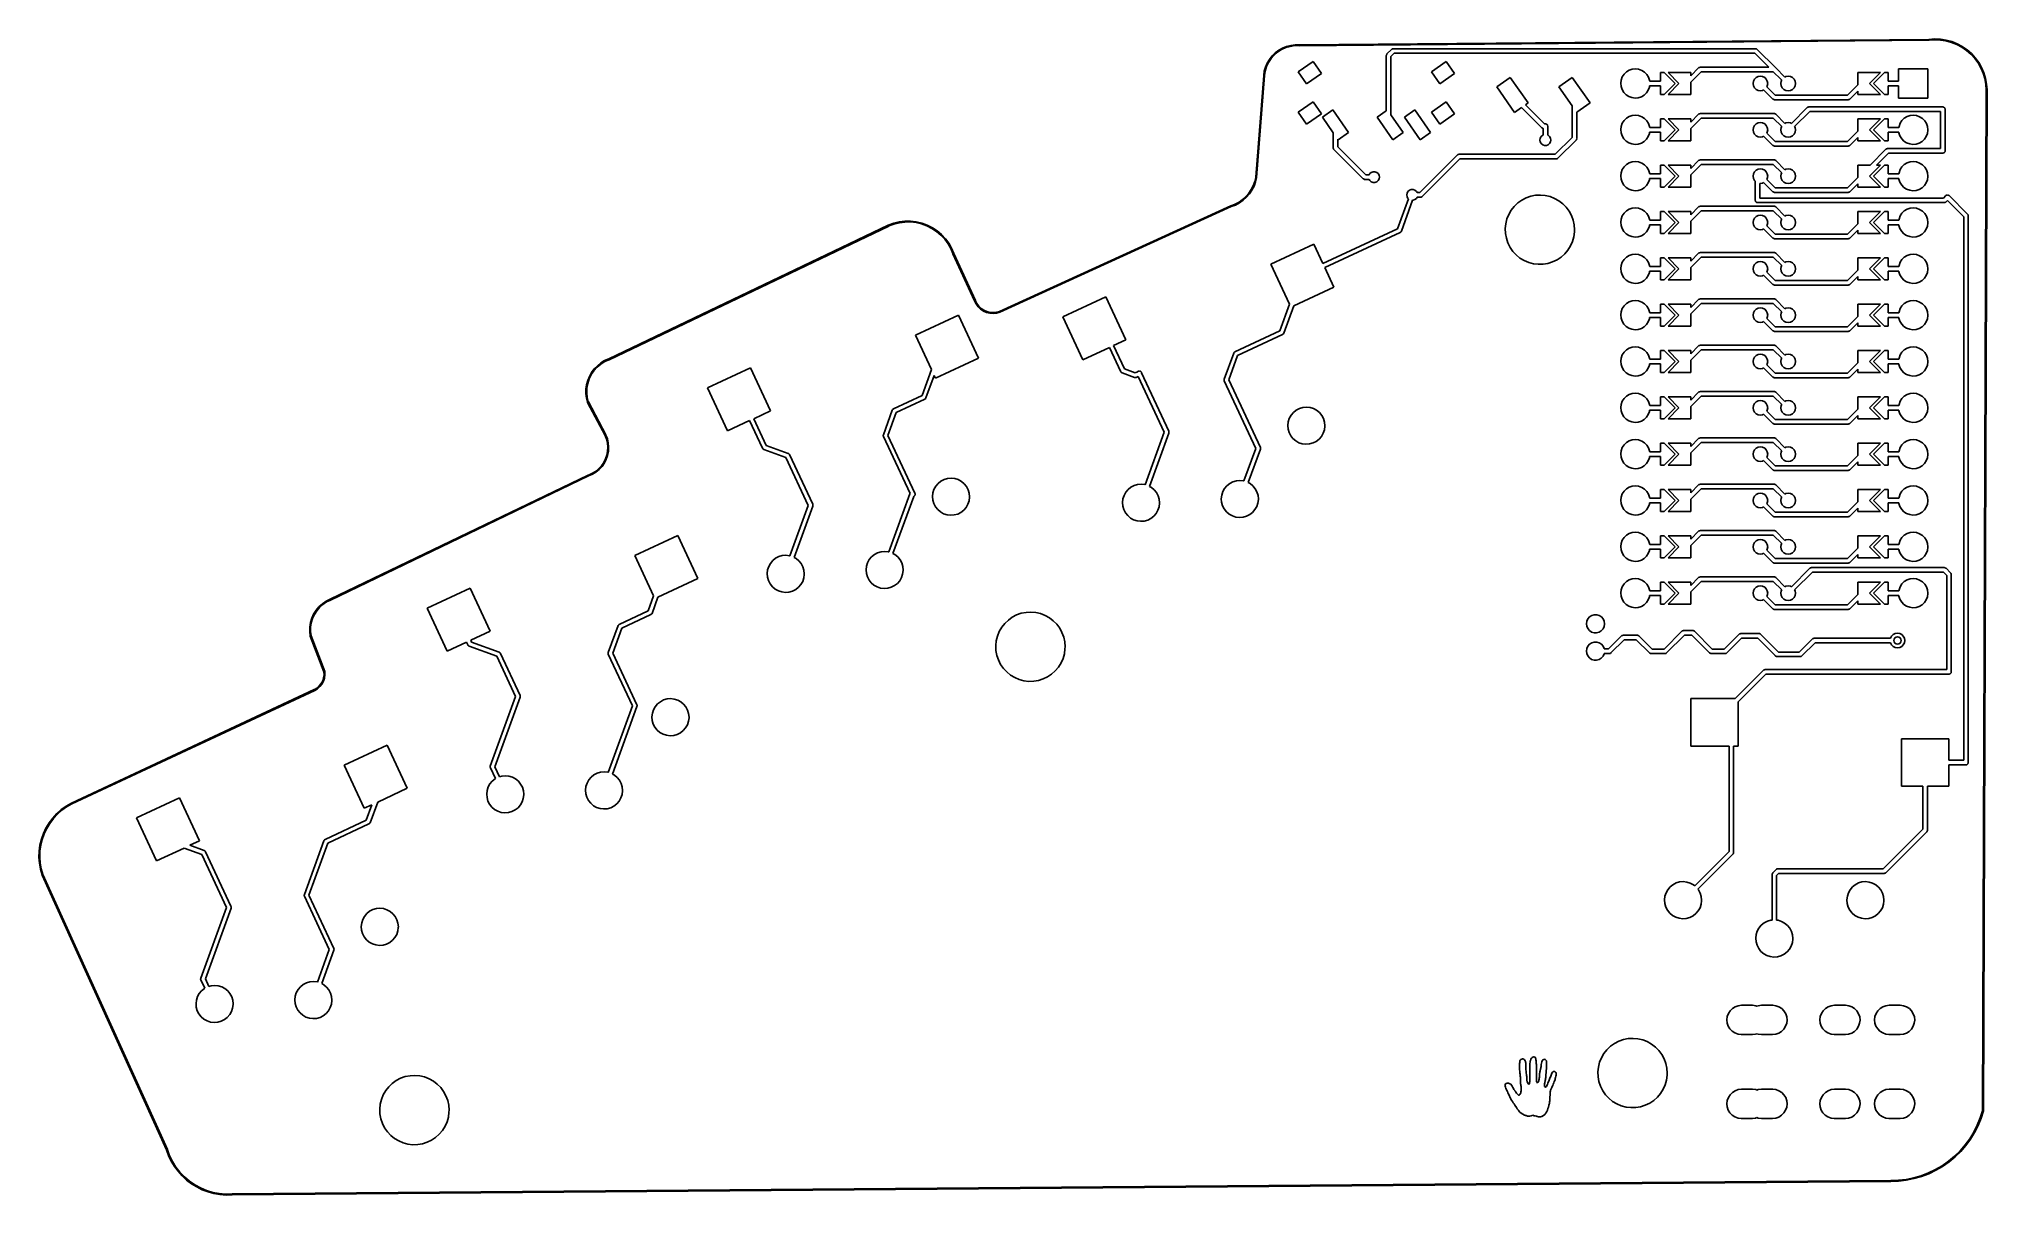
# Model space of a CAD drawing. Extents: x 3.15 to 7.36, y -5.92 to -3.43.
import ezdxf

# ---------------------------------------------------------------- set-up
doc = ezdxf.new("R2010")
doc.units = 0
doc.header["$MEASUREMENT"] = 0
doc.layers.add('BLACK', color=7, linetype='CONTINUOUS')

msp = doc.modelspace()

# ---------------------------------------------------------------- linework, layer by layer
at = {"layer": 'BLACK', "linetype": 'CONTINUOUS'}
for p, q in [((5.82618, -3.45277), (5.83435, -3.44812)), ((5.84126, -3.44711), (5.83217, -3.45126)), ((5.83435, -3.44812), (5.84304, -3.44457)), ((5.85084, -3.44427), (5.84126, -3.44711)), ((5.84304, -3.44457), (5.85212, -3.44216)), ((5.86072, -3.4428), (5.85084, -3.44427)), ((5.85212, -3.44216), (5.86144, -3.44094)), ((5.87035, -3.44273), (5.86072, -3.4428)), ((5.86144, -3.44094), (5.87076, -3.44094)), ((5.8704, -3.44275), (5.87035, -3.44273)), ((5.87071, -3.4429), (5.8704, -3.44275)), ((5.87074, -3.44289), (5.87071, -3.4429)), ((5.87078, -3.4429), (5.87074, -3.44289)), ((5.87076, -3.44093), (7.22986, -3.42928)), ((5.87076, -3.44094), (5.87076, -3.44093)), ((7.22988, -3.43124), (5.87078, -3.4429)), ((7.22986, -3.42928), (7.24223, -3.42839)), ((7.22994, -3.43122), (7.22988, -3.43124)), ((7.23, -3.43124), (7.22994, -3.43122)), ((7.23028, -3.43108), (7.23, -3.43124)), ((7.23037, -3.43104), (7.23028, -3.43108)), ((7.24226, -3.43018), (7.23037, -3.43104)), ((7.24223, -3.42839), (7.25474, -3.4289)), ((7.25457, -3.43069), (7.24226, -3.43018)), ((7.26674, -3.43256), (7.25457, -3.43069)), ((7.25474, -3.4289), (7.26711, -3.43081)), ((7.27862, -3.43579), (7.26674, -3.43256)), ((7.26711, -3.43081), (7.27919, -3.43409)), ((7.29007, -3.44034), (7.27862, -3.43579)), ((7.27919, -3.43409), (7.29082, -3.43871)), ((7.30093, -3.44614), (7.29007, -3.44034)), ((7.29082, -3.43871), (7.30187, -3.4446)), ((7.31108, -3.45312), (7.30093, -3.44614)), ((7.30187, -3.4446), (7.31218, -3.4517)), ((5.79502, -3.49809), (5.79761, -3.48907)), ((5.79989, -3.48811), (5.79696, -3.49766)), ((5.79761, -3.48907), (5.80135, -3.48045)), ((5.80412, -3.47906), (5.79989, -3.48811)), ((5.80135, -3.48045), (5.80616, -3.47238)), ((5.80959, -3.47069), (5.80412, -3.47906)), ((5.80616, -3.47238), (5.81197, -3.46499)), ((5.81618, -3.46317), (5.80959, -3.47069)), ((5.81197, -3.46499), (5.81868, -3.45842)), ((5.82375, -3.45666), (5.81618, -3.46317)), ((5.81868, -3.45842), (5.82618, -3.45277)), ((5.83217, -3.45126), (5.82375, -3.45666)), ((5.86823, -3.4995), (5.90048, -3.47692)), ((5.90048, -3.47692), (5.91855, -3.50272)), ((6.0584, -3.46423), (6.05852, -3.46336)), ((6.0584, -3.58341), (6.0584, -3.46423)), ((6.05851, -3.46318), (6.05856, -3.46308)), ((6.05852, -3.46336), (6.05851, -3.46318)), ((6.05856, -3.46308), (6.0586, -3.46283)), ((6.0586, -3.46283), (6.05926, -3.46181)), ((6.05926, -3.46181), (6.05984, -3.46075)), ((6.05984, -3.46075), (6.06984, -3.45075)), ((6.07536, -3.45915), (6.06824, -3.46627)), ((6.06824, -3.46627), (6.06824, -3.592)), ((6.06984, -3.45075), (6.07054, -3.45022)), ((6.07054, -3.45022), (6.07066, -3.45009)), ((6.07066, -3.45009), (6.07077, -3.45006)), ((6.07077, -3.45006), (6.07097, -3.4499)), ((6.07097, -3.4499), (6.07216, -3.44965)), ((6.07216, -3.44965), (6.07332, -3.44931)), ((6.07332, -3.44931), (6.8559, -3.44931)), ((6.85386, -3.45915), (6.07536, -3.45915)), ((6.15563, -3.4995), (6.18788, -3.47692)), ((6.18788, -3.47692), (6.20595, -3.50272)), ((6.71589, -3.50758), (6.73273, -3.49074)), ((6.73273, -3.49074), (6.73343, -3.49022)), ((6.73343, -3.49022), (6.73355, -3.49008)), ((6.73355, -3.49008), (6.73366, -3.49005)), ((6.73366, -3.49005), (6.73386, -3.4899)), ((6.73386, -3.4899), (6.73505, -3.48964)), ((6.73505, -3.48964), (6.73621, -3.4893)), ((6.73621, -3.4893), (6.88401, -3.4893)), ((6.88401, -3.4893), (6.85386, -3.45915)), ((6.8559, -3.44931), (6.85677, -3.44943)), ((6.85677, -3.44943), (6.85695, -3.44942)), ((6.85695, -3.44942), (6.85705, -3.44947)), ((6.85705, -3.44947), (6.8573, -3.44951)), ((6.8573, -3.44951), (6.85832, -3.45017)), ((6.85832, -3.45017), (6.85938, -3.45075)), ((6.85938, -3.45075), (6.89937, -3.49074)), ((6.89937, -3.49074), (6.89937, -3.49074)), ((6.89937, -3.49074), (6.9191, -3.51047)), ((7.32038, -3.46119), (7.31108, -3.45312)), ((7.31218, -3.4517), (7.32163, -3.4599)), ((7.32871, -3.47026), (7.32038, -3.46119)), ((7.32163, -3.4599), (7.3301, -3.46912)), ((7.33598, -3.4802), (7.32871, -3.47026)), ((7.3301, -3.46912), (7.33749, -3.47922)), ((7.34209, -3.49089), (7.33598, -3.4802)), ((7.33749, -3.47922), (7.34369, -3.49009)), ((7.34695, -3.50221), (7.34209, -3.49089)), ((7.34369, -3.49009), (7.34864, -3.50159)), ((5.77644, -3.72695), (5.79361, -3.50739)), ((5.79557, -3.50754), (5.7784, -3.7271)), ((5.79361, -3.50738), (5.79502, -3.49809)), ((5.79361, -3.50739), (5.79361, -3.50738)), ((5.79361, -3.50738), (5.79361, -3.50738)), ((5.79361, -3.50739), (5.79361, -3.50739)), ((5.79696, -3.49766), (5.79546, -3.50718)), ((5.79546, -3.50718), (5.79546, -3.50719)), ((5.79546, -3.50719), (5.79557, -3.50754)), ((5.8863, -3.5253), (5.86823, -3.4995)), ((5.91855, -3.50272), (5.8863, -3.5253)), ((6.1737, -3.5253), (6.15563, -3.4995)), ((6.20595, -3.50272), (6.1737, -3.5253)), ((6.29692, -3.53191), (6.32594, -3.51159)), ((6.3353, -3.58674), (6.29692, -3.53191)), ((6.32594, -3.51159), (6.36433, -3.56641)), ((6.43077, -3.53191), (6.4598, -3.51159)), ((6.45956, -3.57302), (6.43077, -3.53191)), ((6.4598, -3.51159), (6.49819, -3.56641)), ((6.56456, -3.52394), (6.56544, -3.51697)), ((6.56524, -3.53093), (6.56456, -3.52394)), ((6.56746, -3.53759), (6.56524, -3.53093)), ((6.56544, -3.51697), (6.56784, -3.51038)), ((6.56784, -3.51038), (6.57164, -3.50447)), ((6.57164, -3.50447), (6.57666, -3.49956)), ((6.57666, -3.49956), (6.58264, -3.49588)), ((6.58264, -3.49588), (6.58929, -3.49362)), ((6.58929, -3.49362), (6.59627, -3.49289)), ((6.59627, -3.49289), (6.60324, -3.49372)), ((6.60324, -3.49372), (6.60986, -3.49607)), ((6.60986, -3.49607), (6.61579, -3.49983)), ((6.61579, -3.49983), (6.62074, -3.50482)), ((6.62074, -3.50482), (6.62446, -3.51077)), ((6.62656, -3.53221), (6.62406, -3.53878)), ((6.62446, -3.51077), (6.62677, -3.5174)), ((6.62697, -3.5293), (6.62656, -3.53221)), ((6.62677, -3.5174), (6.627, -3.51946)), ((6.6503, -3.5293), (6.62697, -3.5293)), ((6.627, -3.51946), (6.6503, -3.51946)), ((6.6503, -3.51946), (6.6503, -3.50076)), ((6.6503, -3.50076), (6.65818, -3.50076)), ((6.6503, -3.548), (6.6503, -3.5293)), ((6.65818, -3.50076), (6.6818, -3.52438)), ((6.6818, -3.52438), (6.65818, -3.548)), ((6.6903, -3.52438), (6.66668, -3.50076)), ((6.66668, -3.50076), (6.71589, -3.50076)), ((6.66668, -3.548), (6.6903, -3.52438)), ((6.73825, -3.49914), (6.71589, -3.5215)), ((6.71589, -3.50076), (6.71589, -3.50758)), ((6.71589, -3.5215), (6.71589, -3.548)), ((6.89386, -3.49914), (6.73825, -3.49914)), ((6.8503, -3.52438), (6.85107, -3.51951)), ((6.85107, -3.52925), (6.8503, -3.52438)), ((6.85107, -3.51951), (6.85331, -3.51512)), ((6.85331, -3.53364), (6.85107, -3.52925)), ((6.85331, -3.51512), (6.8568, -3.51164)), ((6.8568, -3.51164), (6.86119, -3.5094)), ((6.86119, -3.5094), (6.86605, -3.50863)), ((6.86605, -3.50863), (6.87092, -3.5094)), ((6.87092, -3.5094), (6.87531, -3.51164)), ((6.87531, -3.51164), (6.87879, -3.51512)), ((6.87879, -3.51512), (6.88103, -3.51951)), ((6.88103, -3.52925), (6.87997, -3.53133)), ((6.87997, -3.53133), (6.89825, -3.54962)), ((6.88103, -3.51951), (6.8818, -3.52438)), ((6.8818, -3.52438), (6.88103, -3.52925)), ((6.90984, -3.51512), (6.89386, -3.49914)), ((6.91214, -3.51743), (6.90984, -3.51512)), ((6.9103, -3.52438), (6.91107, -3.51951)), ((6.91107, -3.52925), (6.9103, -3.52438)), ((6.91107, -3.51951), (6.91214, -3.51743)), ((6.91331, -3.53364), (6.91107, -3.52925)), ((6.9191, -3.51047), (6.92119, -3.5094)), ((6.92119, -3.5094), (6.92605, -3.50863)), ((6.92605, -3.50863), (6.93092, -3.5094)), ((6.93092, -3.5094), (6.93531, -3.51164)), ((6.93531, -3.51164), (6.93879, -3.51512)), ((6.93879, -3.51512), (6.94103, -3.51951)), ((6.94103, -3.52925), (6.93879, -3.53364)), ((6.94103, -3.51951), (6.9418, -3.52438)), ((6.9418, -3.52438), (6.94103, -3.52925)), ((7.05386, -3.54962), (7.07621, -3.52726)), ((7.07621, -3.52726), (7.07621, -3.50076)), ((7.07621, -3.50076), (7.12542, -3.50076)), ((7.12542, -3.50076), (7.1018, -3.52438)), ((7.1018, -3.52438), (7.12542, -3.548)), ((7.1103, -3.52438), (7.13393, -3.50076)), ((7.13393, -3.548), (7.1103, -3.52438)), ((7.13393, -3.50076), (7.1418, -3.50076)), ((7.1418, -3.50076), (7.1418, -3.51946)), ((7.1418, -3.51946), (7.16456, -3.51946)), ((7.16456, -3.5293), (7.1418, -3.5293)), ((7.1418, -3.5293), (7.1418, -3.548)), ((7.16456, -3.51946), (7.16456, -3.49288)), ((7.16456, -3.49288), (7.22755, -3.49288)), ((7.16456, -3.55588), (7.16456, -3.5293)), ((7.22755, -3.49288), (7.22755, -3.55588)), ((7.35052, -3.51399), (7.34695, -3.50221)), ((7.34864, -3.50159), (7.35227, -3.51357)), ((7.35275, -3.52611), (7.35052, -3.51399)), ((7.35227, -3.51357), (7.35453, -3.52588)), ((7.35357, -3.53803), (7.35275, -3.52611)), ((7.35453, -3.52588), (7.3554, -3.53836)), ((5.86823, -3.58651), (5.90048, -3.56392)), ((5.90048, -3.56392), (5.91855, -3.58972)), ((6.15563, -3.58651), (6.18788, -3.56392)), ((6.18788, -3.56392), (6.20595, -3.58972)), ((6.36433, -3.56641), (6.35874, -3.57033)), ((6.35874, -3.57033), (6.4, -3.61158)), ((6.45956, -3.64103), (6.45956, -3.57302)), ((6.49819, -3.56641), (6.4694, -3.58657)), ((6.5711, -3.5436), (6.56746, -3.53759)), ((6.57598, -3.54865), (6.5711, -3.5436)), ((6.58185, -3.55249), (6.57598, -3.54865)), ((6.58843, -3.55494), (6.58185, -3.55249)), ((6.59539, -3.55587), (6.58843, -3.55494)), ((6.60239, -3.55523), (6.59539, -3.55587)), ((6.60906, -3.55306), (6.60239, -3.55523)), ((6.61509, -3.54947), (6.60906, -3.55306)), ((6.62018, -3.54463), (6.61509, -3.54947)), ((6.62406, -3.53878), (6.62018, -3.54463)), ((6.65818, -3.548), (6.6503, -3.548)), ((6.71589, -3.548), (6.66668, -3.548)), ((6.8568, -3.53712), (6.85331, -3.53364)), ((6.86119, -3.53936), (6.8568, -3.53712)), ((6.86605, -3.54013), (6.86119, -3.53936)), ((6.87092, -3.53936), (6.86605, -3.54013)), ((6.87301, -3.53829), (6.87092, -3.53936)), ((6.89273, -3.55802), (6.87301, -3.53829)), ((6.89379, -3.5586), (6.89273, -3.55802)), ((6.89481, -3.55926), (6.89379, -3.5586)), ((6.89506, -3.55929), (6.89481, -3.55926)), ((6.89516, -3.55935), (6.89506, -3.55929)), ((6.89534, -3.55933), (6.89516, -3.55935)), ((6.89621, -3.55946), (6.89534, -3.55933)), ((7.05589, -3.55946), (6.89621, -3.55946)), ((6.89825, -3.54962), (7.05386, -3.54962)), ((6.9168, -3.53712), (6.91331, -3.53364)), ((6.92119, -3.53936), (6.9168, -3.53712)), ((6.92605, -3.54013), (6.92119, -3.53936)), ((6.93092, -3.53936), (6.92605, -3.54013)), ((6.93531, -3.53712), (6.93092, -3.53936)), ((6.93879, -3.53364), (6.93531, -3.53712)), ((6.96927, -3.57542), (6.97043, -3.57508)), ((6.97043, -3.57508), (7.26, -3.57508)), ((7.05706, -3.55912), (7.05589, -3.55946)), ((7.05824, -3.55886), (7.05706, -3.55912)), ((7.05845, -3.55871), (7.05824, -3.55886)), ((7.05855, -3.55868), (7.05845, -3.55871)), ((7.05867, -3.55854), (7.05855, -3.55868)), ((7.05937, -3.55802), (7.05867, -3.55854)), ((7.07621, -3.54118), (7.05937, -3.55802)), ((7.07621, -3.548), (7.07621, -3.54118)), ((7.12542, -3.548), (7.07621, -3.548)), ((7.1418, -3.548), (7.13393, -3.548)), ((7.22755, -3.55588), (7.16456, -3.55588)), ((7.26, -3.57508), (7.2614, -3.57528)), ((7.34554, -5.74129), (7.35343, -3.53838)), ((7.3554, -3.53838), (7.34751, -5.7413)), ((7.35343, -3.53838), (7.35357, -3.53804)), ((7.35357, -3.53804), (7.35357, -3.53803)), ((7.3554, -3.53837), (7.35539, -3.53838)), ((7.35539, -3.53838), (7.3554, -3.53838)), ((7.3554, -3.53836), (7.3554, -3.53837)), ((5.8863, -3.61231), (5.86823, -3.58651)), ((5.91855, -3.58972), (5.8863, -3.61231)), ((5.92028, -3.59742), (5.94286, -3.58161)), ((5.94359, -3.6307), (5.92028, -3.59742)), ((5.94286, -3.58161), (5.97673, -3.62999)), ((6.03839, -3.59742), (6.0584, -3.58341)), ((6.07227, -3.6458), (6.03839, -3.59742)), ((6.06824, -3.592), (6.09484, -3.62999)), ((6.09745, -3.59742), (6.12002, -3.58161)), ((6.13132, -3.6458), (6.09745, -3.59742)), ((6.12002, -3.58161), (6.1539, -3.62999)), ((6.1737, -3.61231), (6.15563, -3.58651)), ((6.20595, -3.58972), (6.1737, -3.61231)), ((6.35056, -3.57606), (6.3353, -3.58674)), ((6.39448, -3.61998), (6.35056, -3.57606)), ((6.4, -3.61158), (6.40192, -3.61158)), ((6.40192, -3.61158), (6.40332, -3.61179)), ((6.40332, -3.61179), (6.40362, -3.61198)), ((6.40362, -3.61198), (6.40397, -3.61203)), ((6.40397, -3.61203), (6.40476, -3.61272)), ((6.40476, -3.61272), (6.40564, -3.61329)), ((6.40564, -3.61329), (6.40579, -3.61361)), ((6.40579, -3.61361), (6.40606, -3.61385)), ((6.40606, -3.61385), (6.40636, -3.61485)), ((6.40636, -3.61485), (6.40679, -3.61581)), ((6.40679, -3.61581), (6.40674, -3.61616)), ((6.40674, -3.61616), (6.40684, -3.61651)), ((6.40684, -3.61651), (6.40684, -3.63592)), ((6.4694, -3.58657), (6.4694, -3.63961)), ((6.56456, -3.62394), (6.56544, -3.61697)), ((6.56544, -3.61697), (6.56784, -3.61038)), ((6.56784, -3.61038), (6.57164, -3.60447)), ((6.57164, -3.60447), (6.57666, -3.59956)), ((6.57666, -3.59956), (6.58264, -3.59588)), ((6.58264, -3.59588), (6.58929, -3.59362)), ((6.58929, -3.59362), (6.59627, -3.59289)), ((6.59627, -3.59289), (6.60324, -3.59372)), ((6.60324, -3.59372), (6.60986, -3.59607)), ((6.60986, -3.59607), (6.61579, -3.59983)), ((6.61579, -3.59983), (6.62074, -3.60482)), ((6.62074, -3.60482), (6.62446, -3.61077)), ((6.62446, -3.61077), (6.62677, -3.6174)), ((6.6503, -3.61946), (6.6503, -3.60076)), ((6.6503, -3.60076), (6.65818, -3.60076)), ((6.65818, -3.60076), (6.6818, -3.62438)), ((6.6903, -3.62438), (6.66668, -3.60076)), ((6.66668, -3.60076), (6.71589, -3.60076)), ((6.71589, -3.60758), (6.73273, -3.59074)), ((6.73825, -3.59914), (6.71589, -3.6215)), ((6.71589, -3.60076), (6.71589, -3.60758)), ((6.73273, -3.59074), (6.73343, -3.59022)), ((6.73343, -3.59022), (6.73355, -3.59008)), ((6.73355, -3.59008), (6.73366, -3.59005)), ((6.73366, -3.59005), (6.73386, -3.5899)), ((6.73386, -3.5899), (6.73505, -3.58964)), ((6.73505, -3.58964), (6.73621, -3.5893)), ((6.73621, -3.5893), (6.89589, -3.5893)), ((6.89386, -3.59914), (6.73825, -3.59914)), ((6.85107, -3.61951), (6.85331, -3.61512)), ((6.85331, -3.61512), (6.8568, -3.61164)), ((6.8568, -3.61164), (6.86119, -3.6094)), ((6.86119, -3.6094), (6.86605, -3.60863)), ((6.86605, -3.60863), (6.87092, -3.6094)), ((6.87092, -3.6094), (6.87531, -3.61164)), ((6.87531, -3.61164), (6.87879, -3.61512)), ((6.87879, -3.61512), (6.88103, -3.61951)), ((6.91214, -3.61743), (6.89386, -3.59914)), ((6.89589, -3.5893), (6.89676, -3.58943)), ((6.89676, -3.58943), (6.89694, -3.58942)), ((6.89694, -3.58942), (6.89704, -3.58947)), ((6.89704, -3.58947), (6.89729, -3.5895)), ((6.89729, -3.5895), (6.89831, -3.59016)), ((6.89831, -3.59016), (6.89937, -3.59074)), ((6.89937, -3.59074), (6.9191, -3.61047)), ((6.9191, -3.61047), (6.92119, -3.6094)), ((6.92119, -3.6094), (6.92605, -3.60863)), ((6.92605, -3.60863), (6.93092, -3.6094)), ((6.93092, -3.6094), (6.93301, -3.61047)), ((6.93301, -3.61047), (6.96695, -3.57652)), ((6.97247, -3.58492), (6.93997, -3.61743)), ((6.96695, -3.57652), (6.96766, -3.576)), ((6.96766, -3.576), (6.96777, -3.57586)), ((6.96777, -3.57586), (6.96788, -3.57583)), ((6.96788, -3.57583), (6.96808, -3.57568)), ((6.96808, -3.57568), (6.96927, -3.57542)), ((7.25508, -3.58492), (6.97247, -3.58492)), ((7.07621, -3.62726), (7.07621, -3.60076)), ((7.07621, -3.60076), (7.12542, -3.60076)), ((7.12542, -3.60076), (7.1018, -3.62438)), ((7.1103, -3.62438), (7.13393, -3.60076)), ((7.13393, -3.60076), (7.1418, -3.60076)), ((7.1418, -3.60076), (7.1418, -3.61946)), ((7.16513, -3.61946), (7.16544, -3.61697)), ((7.16544, -3.61697), (7.16784, -3.61038)), ((7.16784, -3.61038), (7.17164, -3.60447)), ((7.17164, -3.60447), (7.17666, -3.59956)), ((7.17666, -3.59956), (7.18264, -3.59588)), ((7.18264, -3.59588), (7.18929, -3.59362)), ((7.18929, -3.59362), (7.19627, -3.59289)), ((7.19627, -3.59289), (7.20324, -3.59372)), ((7.20324, -3.59372), (7.20986, -3.59607)), ((7.20986, -3.59607), (7.21579, -3.59983)), ((7.21579, -3.59983), (7.22074, -3.60482)), ((7.22074, -3.60482), (7.22446, -3.61077)), ((7.22446, -3.61077), (7.22677, -3.6174)), ((7.25508, -3.66508), (7.25508, -3.58492)), ((7.2614, -3.57528), (7.2617, -3.57547)), ((7.2617, -3.57547), (7.26205, -3.57553)), ((7.26205, -3.57553), (7.26284, -3.57621)), ((7.26284, -3.57621), (7.26373, -3.57678)), ((7.26373, -3.57678), (7.26387, -3.57711)), ((7.26387, -3.57711), (7.26414, -3.57734)), ((7.26414, -3.57734), (7.26444, -3.57835)), ((7.26444, -3.57835), (7.26487, -3.57931)), ((7.26487, -3.57931), (7.26482, -3.57966)), ((7.26482, -3.57966), (7.26492, -3.58)), ((7.26492, -3.58), (7.26492, -3.67)), ((5.94359, -3.66309), (5.94359, -3.6307)), ((5.95416, -3.6458), (5.95343, -3.64476)), ((5.95343, -3.64476), (5.95343, -3.66106)), ((5.97673, -3.62999), (5.95416, -3.6458)), ((6.09484, -3.62999), (6.07227, -3.6458)), ((6.1539, -3.62999), (6.13132, -3.6458)), ((6.39011, -3.64651), (6.39082, -3.64247)), ((6.39082, -3.65054), (6.39011, -3.64651)), ((6.39082, -3.64247), (6.39287, -3.63891)), ((6.39287, -3.6541), (6.39082, -3.65054)), ((6.39287, -3.63891), (6.39601, -3.63628)), ((6.39601, -3.65673), (6.39287, -3.6541)), ((6.39555, -3.62057), (6.39448, -3.61998)), ((6.39657, -3.62122), (6.39555, -3.62057)), ((6.39601, -3.63628), (6.397, -3.63592)), ((6.39987, -3.65814), (6.39601, -3.65673)), ((6.39682, -3.62126), (6.39657, -3.62122)), ((6.39692, -3.62131), (6.39682, -3.62126)), ((6.397, -3.62131), (6.39692, -3.62131)), ((6.397, -3.63592), (6.397, -3.62131)), ((6.40397, -3.65814), (6.39987, -3.65814)), ((6.40782, -3.65673), (6.40397, -3.65814)), ((6.40684, -3.63592), (6.40782, -3.63628)), ((6.40782, -3.63628), (6.41097, -3.63891)), ((6.41097, -3.6541), (6.40782, -3.65673)), ((6.41097, -3.63891), (6.41302, -3.64247)), ((6.41302, -3.65054), (6.41097, -3.6541)), ((6.41302, -3.64247), (6.41373, -3.64651)), ((6.41373, -3.64651), (6.41302, -3.65054)), ((6.42326, -3.67733), (6.45956, -3.64103)), ((6.46878, -3.64573), (6.42878, -3.68573)), ((6.46895, -3.64542), (6.46878, -3.64573)), ((6.46923, -3.64521), (6.46895, -3.64542)), ((6.4696, -3.64422), (6.46923, -3.64521)), ((6.4694, -3.63961), (6.46962, -3.6399)), ((6.4701, -3.6433), (6.4696, -3.64422)), ((6.46962, -3.6399), (6.4697, -3.64025)), ((6.4697, -3.64025), (6.46991, -3.64054)), ((6.46991, -3.64054), (6.46998, -3.64158)), ((6.46998, -3.64158), (6.4702, -3.64261)), ((6.4702, -3.64261), (6.47008, -3.64295)), ((6.47008, -3.64295), (6.4701, -3.6433)), ((6.56524, -3.63093), (6.56456, -3.62394)), ((6.56746, -3.63759), (6.56524, -3.63093)), ((6.5711, -3.6436), (6.56746, -3.63759)), ((6.57598, -3.64865), (6.5711, -3.6436)), ((6.58185, -3.65249), (6.57598, -3.64865)), ((6.58843, -3.65494), (6.58185, -3.65249)), ((6.59539, -3.65587), (6.58843, -3.65494)), ((6.60239, -3.65523), (6.59539, -3.65587)), ((6.60906, -3.65306), (6.60239, -3.65523)), ((6.61509, -3.64947), (6.60906, -3.65306)), ((6.62018, -3.64463), (6.61509, -3.64947)), ((6.62406, -3.63878), (6.62018, -3.64463)), ((6.62656, -3.63221), (6.62406, -3.63878)), ((6.62697, -3.6293), (6.62656, -3.63221)), ((6.62677, -3.6174), (6.627, -3.61946)), ((6.6503, -3.6293), (6.62697, -3.6293)), ((6.627, -3.61946), (6.6503, -3.61946)), ((6.6503, -3.648), (6.6503, -3.6293)), ((6.65818, -3.648), (6.6503, -3.648)), ((6.6818, -3.62438), (6.65818, -3.648)), ((6.66668, -3.648), (6.6903, -3.62438)), ((6.71589, -3.648), (6.66668, -3.648)), ((6.71589, -3.6215), (6.71589, -3.648)), ((6.8503, -3.62438), (6.85107, -3.61951)), ((6.85107, -3.62925), (6.8503, -3.62438)), ((6.85331, -3.63364), (6.85107, -3.62925)), ((6.8568, -3.63712), (6.85331, -3.63364)), ((6.86119, -3.63936), (6.8568, -3.63712)), ((6.86605, -3.64013), (6.86119, -3.63936)), ((6.87092, -3.63936), (6.86605, -3.64013)), ((6.87301, -3.63829), (6.87092, -3.63936)), ((6.89273, -3.65802), (6.87301, -3.63829)), ((6.88103, -3.62925), (6.87997, -3.63133)), ((6.87997, -3.63133), (6.89825, -3.64962)), ((6.88103, -3.61951), (6.8818, -3.62438)), ((6.8818, -3.62438), (6.88103, -3.62925)), ((6.89379, -3.6586), (6.89273, -3.65802)), ((6.89481, -3.65926), (6.89379, -3.6586)), ((6.89825, -3.64962), (7.05386, -3.64962)), ((6.9103, -3.62438), (6.91107, -3.61951)), ((6.91107, -3.62925), (6.9103, -3.62438)), ((6.91107, -3.61951), (6.91214, -3.61743)), ((6.91331, -3.63364), (6.91107, -3.62925)), ((6.9168, -3.63712), (6.91331, -3.63364)), ((6.92119, -3.63936), (6.9168, -3.63712)), ((6.92605, -3.64013), (6.92119, -3.63936)), ((6.93092, -3.63936), (6.92605, -3.64013)), ((6.93531, -3.63712), (6.93092, -3.63936)), ((6.93879, -3.63364), (6.93531, -3.63712)), ((6.94103, -3.62925), (6.93879, -3.63364)), ((6.93997, -3.61743), (6.94103, -3.61951)), ((6.94103, -3.61951), (6.9418, -3.62438)), ((6.9418, -3.62438), (6.94103, -3.62925)), ((7.05386, -3.64962), (7.07621, -3.62726)), ((7.05706, -3.65912), (7.05589, -3.65946)), ((7.05824, -3.65886), (7.05706, -3.65912)), ((7.05845, -3.65871), (7.05824, -3.65886)), ((7.05855, -3.65868), (7.05845, -3.65871)), ((7.05867, -3.65854), (7.05855, -3.65868)), ((7.05937, -3.65802), (7.05867, -3.65854)), ((7.07621, -3.64118), (7.05937, -3.65802)), ((7.07621, -3.648), (7.07621, -3.64118)), ((7.12542, -3.648), (7.07621, -3.648)), ((7.1018, -3.62438), (7.12542, -3.648)), ((7.13393, -3.648), (7.1103, -3.62438)), ((7.1418, -3.648), (7.13393, -3.648)), ((7.1418, -3.61946), (7.16513, -3.61946)), ((7.16508, -3.6293), (7.1418, -3.6293)), ((7.1418, -3.6293), (7.1418, -3.648)), ((7.16524, -3.63093), (7.16508, -3.6293)), ((7.16746, -3.63759), (7.16524, -3.63093)), ((7.1711, -3.6436), (7.16746, -3.63759)), ((7.17598, -3.64865), (7.1711, -3.6436)), ((7.18185, -3.65249), (7.17598, -3.64865)), ((7.18843, -3.65494), (7.18185, -3.65249)), ((7.19539, -3.65587), (7.18843, -3.65494)), ((7.20239, -3.65523), (7.19539, -3.65587)), ((7.20906, -3.65306), (7.20239, -3.65523)), ((7.21509, -3.64947), (7.20906, -3.65306)), ((7.22018, -3.64463), (7.21509, -3.64947)), ((7.22406, -3.63878), (7.22018, -3.64463)), ((7.22656, -3.63221), (7.22406, -3.63878)), ((7.22754, -3.62526), (7.22656, -3.63221)), ((7.22677, -3.6174), (7.22755, -3.62438)), ((7.22755, -3.62438), (7.22754, -3.62526)), ((5.94393, -3.66426), (5.94359, -3.66309)), ((5.94418, -3.66544), (5.94393, -3.66426)), ((5.94434, -3.66565), (5.94418, -3.66544)), ((5.94437, -3.66575), (5.94434, -3.66565)), ((5.9445, -3.66587), (5.94437, -3.66575)), ((5.94503, -3.66657), (5.9445, -3.66587)), ((6.00844, -3.72999), (5.94503, -3.66657)), ((5.95343, -3.66106), (6.01396, -3.72158)), ((6.13061, -3.75998), (6.21182, -3.67877)), ((6.21733, -3.68717), (6.13613, -3.76838)), ((6.21182, -3.67877), (6.21252, -3.67825)), ((6.21252, -3.67825), (6.21264, -3.67811)), ((6.21264, -3.67811), (6.21274, -3.67808)), ((6.21274, -3.67808), (6.21295, -3.67793)), ((6.21295, -3.67793), (6.21413, -3.67767)), ((6.21413, -3.67767), (6.2153, -3.67733)), ((6.2153, -3.67733), (6.42326, -3.67733)), ((6.4253, -3.68717), (6.21733, -3.68717)), ((6.42646, -3.68683), (6.4253, -3.68717)), ((6.42764, -3.68658), (6.42646, -3.68683)), ((6.42785, -3.68642), (6.42764, -3.68658)), ((6.42795, -3.68639), (6.42785, -3.68642)), ((6.42807, -3.68626), (6.42795, -3.68639)), ((6.42878, -3.68573), (6.42807, -3.68626)), ((6.57164, -3.70447), (6.57666, -3.69956)), ((6.57666, -3.69956), (6.58264, -3.69588)), ((6.58264, -3.69588), (6.58929, -3.69362)), ((6.58929, -3.69362), (6.59627, -3.69289)), ((6.59627, -3.69289), (6.60324, -3.69372)), ((6.60324, -3.69372), (6.60986, -3.69607)), ((6.60986, -3.69607), (6.61579, -3.69983)), ((6.61579, -3.69983), (6.62074, -3.70482)), ((6.6503, -3.71946), (6.6503, -3.70076)), ((6.6503, -3.70076), (6.65818, -3.70076)), ((6.65818, -3.70076), (6.6818, -3.72438)), ((6.6903, -3.72438), (6.66668, -3.70076)), ((6.66668, -3.70076), (6.71589, -3.70076)), ((6.71589, -3.70758), (6.73273, -3.69074)), ((6.73825, -3.69914), (6.71589, -3.7215)), ((6.71589, -3.70076), (6.71589, -3.70758)), ((6.73273, -3.69074), (6.73343, -3.69022)), ((6.73343, -3.69022), (6.73355, -3.69008)), ((6.73355, -3.69008), (6.73366, -3.69005)), ((6.73366, -3.69005), (6.73386, -3.6899)), ((6.73386, -3.6899), (6.73505, -3.68964)), ((6.73505, -3.68964), (6.73621, -3.6893)), ((6.73621, -3.6893), (6.89589, -3.6893)), ((6.89386, -3.69914), (6.73825, -3.69914)), ((6.91214, -3.71743), (6.89386, -3.69914)), ((6.89506, -3.65929), (6.89481, -3.65926)), ((6.89516, -3.65935), (6.89506, -3.65929)), ((6.89534, -3.65933), (6.89516, -3.65935)), ((6.89621, -3.65946), (6.89534, -3.65933)), ((6.89589, -3.6893), (6.89676, -3.68943)), ((7.05589, -3.65946), (6.89621, -3.65946)), ((6.89676, -3.68943), (6.89694, -3.68942)), ((6.89694, -3.68942), (6.89704, -3.68947)), ((6.89704, -3.68947), (6.89729, -3.6895)), ((6.89729, -3.6895), (6.89831, -3.69016)), ((6.89831, -3.69016), (6.89937, -3.69074)), ((6.89937, -3.69074), (6.9191, -3.71047)), ((7.07621, -3.72726), (7.07621, -3.70076)), ((7.07621, -3.70076), (7.10271, -3.70076)), ((7.12542, -3.70076), (7.1018, -3.72438)), ((7.10271, -3.70076), (7.13695, -3.66652)), ((7.1103, -3.72438), (7.13393, -3.70076)), ((7.14247, -3.67492), (7.11663, -3.70076)), ((7.11663, -3.70076), (7.12542, -3.70076)), ((7.13393, -3.70076), (7.1418, -3.70076)), ((7.13695, -3.66652), (7.13766, -3.666)), ((7.13766, -3.666), (7.13777, -3.66586)), ((7.13777, -3.66586), (7.13788, -3.66583)), ((7.13788, -3.66583), (7.13808, -3.66568)), ((7.13808, -3.66568), (7.13927, -3.66542)), ((7.13927, -3.66542), (7.14043, -3.66508)), ((7.14043, -3.66508), (7.25508, -3.66508)), ((7.1418, -3.70076), (7.1418, -3.71946)), ((7.26, -3.67492), (7.14247, -3.67492)), ((7.17164, -3.70447), (7.17666, -3.69956)), ((7.17666, -3.69956), (7.18264, -3.69588)), ((7.18264, -3.69588), (7.18929, -3.69362)), ((7.18929, -3.69362), (7.19627, -3.69289)), ((7.19627, -3.69289), (7.20324, -3.69372)), ((7.20324, -3.69372), (7.20986, -3.69607)), ((7.20986, -3.69607), (7.21579, -3.69983)), ((7.21579, -3.69983), (7.22074, -3.70482)), ((7.26034, -3.67482), (7.26, -3.67492)), ((7.26069, -3.67487), (7.26034, -3.67482)), ((7.26165, -3.67444), (7.26069, -3.67487)), ((7.26266, -3.67414), (7.26165, -3.67444)), ((7.26289, -3.67387), (7.26266, -3.67414)), ((7.26322, -3.67373), (7.26289, -3.67387)), ((7.26379, -3.67284), (7.26322, -3.67373)), ((7.26447, -3.67205), (7.26379, -3.67284)), ((7.26453, -3.6717), (7.26447, -3.67205)), ((7.26472, -3.6714), (7.26453, -3.6717)), ((7.26492, -3.67), (7.26472, -3.6714)), ((5.77112, -3.74509), (5.77441, -3.73615)), ((5.77616, -3.73668), (5.7728, -3.74582)), ((5.77441, -3.73615), (5.77652, -3.72719)), ((5.77839, -3.72719), (5.77616, -3.73668)), ((5.77652, -3.72719), (5.77644, -3.72695)), ((5.7784, -3.7271), (5.77838, -3.72714)), ((5.77838, -3.72714), (5.77839, -3.72719)), ((6.0095, -3.73057), (6.00844, -3.72999)), ((6.01052, -3.73122), (6.0095, -3.73057)), ((6.01077, -3.73126), (6.01052, -3.73122)), ((6.01087, -3.73131), (6.01077, -3.73126)), ((6.01105, -3.7313), (6.01087, -3.73131)), ((6.01192, -3.73143), (6.01105, -3.7313)), ((6.02133, -3.73143), (6.01192, -3.73143)), ((6.01396, -3.72158), (6.02133, -3.72158)), ((6.02133, -3.72158), (6.02287, -3.71891)), ((6.02287, -3.7341), (6.02133, -3.73143)), ((6.02287, -3.71891), (6.02601, -3.71628)), ((6.02601, -3.73673), (6.02287, -3.7341)), ((6.02601, -3.71628), (6.02987, -3.71487)), ((6.02987, -3.73814), (6.02601, -3.73673)), ((6.02987, -3.71487), (6.03397, -3.71487)), ((6.03397, -3.73814), (6.02987, -3.73814)), ((6.03397, -3.71487), (6.03783, -3.71628)), ((6.03783, -3.73673), (6.03397, -3.73814)), ((6.03783, -3.71628), (6.04097, -3.71891)), ((6.04097, -3.7341), (6.03783, -3.73673)), ((6.04097, -3.71891), (6.04302, -3.72247)), ((6.04302, -3.73054), (6.04097, -3.7341)), ((6.04302, -3.72247), (6.04373, -3.72651)), ((6.04373, -3.72651), (6.04302, -3.73054)), ((6.56456, -3.72394), (6.56544, -3.71697)), ((6.56524, -3.73093), (6.56456, -3.72394)), ((6.56746, -3.73759), (6.56524, -3.73093)), ((6.56544, -3.71697), (6.56784, -3.71038)), ((6.5711, -3.7436), (6.56746, -3.73759)), ((6.56784, -3.71038), (6.57164, -3.70447)), ((6.62406, -3.73878), (6.62018, -3.74463)), ((6.62074, -3.70482), (6.62446, -3.71077)), ((6.62656, -3.73221), (6.62406, -3.73878)), ((6.62446, -3.71077), (6.62677, -3.7174)), ((6.62697, -3.7293), (6.62656, -3.73221)), ((6.62677, -3.7174), (6.627, -3.71946)), ((6.6503, -3.7293), (6.62697, -3.7293)), ((6.627, -3.71946), (6.6503, -3.71946)), ((6.6503, -3.748), (6.6503, -3.7293)), ((6.6818, -3.72438), (6.65818, -3.748)), ((6.66668, -3.748), (6.6903, -3.72438)), ((6.71589, -3.7215), (6.71589, -3.748)), ((6.8503, -3.72438), (6.85107, -3.71951)), ((6.85107, -3.72925), (6.8503, -3.72438)), ((6.85107, -3.71951), (6.85331, -3.71512)), ((6.85331, -3.73364), (6.85107, -3.72925)), ((6.85331, -3.71512), (6.8568, -3.71164)), ((6.85508, -3.7354), (6.85331, -3.73364)), ((6.85508, -3.77651), (6.85508, -3.7354)), ((6.8568, -3.71164), (6.86119, -3.7094)), ((6.86119, -3.7094), (6.86605, -3.70863)), ((6.86605, -3.74013), (6.86492, -3.73995)), ((6.86492, -3.73995), (6.86492, -3.77159)), ((6.86605, -3.70863), (6.87092, -3.7094)), ((6.87092, -3.73936), (6.86605, -3.74013)), ((6.87092, -3.7094), (6.87531, -3.71164)), ((6.87301, -3.73829), (6.87092, -3.73936)), ((6.89273, -3.75802), (6.87301, -3.73829)), ((6.87531, -3.71164), (6.87879, -3.71512)), ((6.87879, -3.71512), (6.88103, -3.71951)), ((6.88103, -3.72925), (6.87997, -3.73133)), ((6.87997, -3.73133), (6.89825, -3.74962)), ((6.88103, -3.71951), (6.8818, -3.72438)), ((6.8818, -3.72438), (6.88103, -3.72925)), ((6.9103, -3.72438), (6.91107, -3.71951)), ((6.91107, -3.72925), (6.9103, -3.72438)), ((6.91107, -3.71951), (6.91214, -3.71743)), ((6.91331, -3.73364), (6.91107, -3.72925)), ((6.9168, -3.73712), (6.91331, -3.73364)), ((6.92119, -3.73936), (6.9168, -3.73712)), ((6.9191, -3.71047), (6.92119, -3.7094)), ((6.92119, -3.7094), (6.92605, -3.70863)), ((6.92605, -3.74013), (6.92119, -3.73936)), ((6.92605, -3.70863), (6.93092, -3.7094)), ((6.93092, -3.73936), (6.92605, -3.74013)), ((6.93092, -3.7094), (6.93531, -3.71164)), ((6.93531, -3.73712), (6.93092, -3.73936)), ((6.93531, -3.71164), (6.93879, -3.71512)), ((6.93879, -3.73364), (6.93531, -3.73712)), ((6.93879, -3.71512), (6.94103, -3.71951)), ((6.94103, -3.72925), (6.93879, -3.73364)), ((6.94103, -3.71951), (6.9418, -3.72438)), ((6.9418, -3.72438), (6.94103, -3.72925)), ((7.05386, -3.74962), (7.07621, -3.72726)), ((7.07621, -3.74118), (7.05937, -3.75802)), ((7.07621, -3.748), (7.07621, -3.74118)), ((7.1018, -3.72438), (7.12542, -3.748)), ((7.13393, -3.748), (7.1103, -3.72438)), ((7.1418, -3.71946), (7.16513, -3.71946)), ((7.16508, -3.7293), (7.1418, -3.7293)), ((7.1418, -3.7293), (7.1418, -3.748)), ((7.16524, -3.73093), (7.16508, -3.7293)), ((7.16513, -3.71946), (7.16544, -3.71697)), ((7.16746, -3.73759), (7.16524, -3.73093)), ((7.16544, -3.71697), (7.16784, -3.71038)), ((7.1711, -3.7436), (7.16746, -3.73759)), ((7.16784, -3.71038), (7.17164, -3.70447)), ((7.22406, -3.73878), (7.22018, -3.74463)), ((7.22074, -3.70482), (7.22446, -3.71077)), ((7.22656, -3.73221), (7.22406, -3.73878)), ((7.22446, -3.71077), (7.22677, -3.7174)), ((7.22754, -3.72526), (7.22656, -3.73221)), ((7.22677, -3.7174), (7.22755, -3.72438)), ((7.22755, -3.72438), (7.22754, -3.72526)), ((5.72338, -3.78838), (5.73197, -3.78503)), ((5.73197, -3.78503), (5.74036, -3.78052)), ((5.74132, -3.78208), (5.73274, -3.78669)), ((5.74036, -3.78052), (5.74815, -3.77504)), ((5.74929, -3.77646), (5.74132, -3.78208)), ((5.74815, -3.77504), (5.75521, -3.76865)), ((5.75652, -3.76993), (5.74929, -3.77646)), ((5.75521, -3.76865), (5.76146, -3.76146)), ((5.7629, -3.76257), (5.75652, -3.76993)), ((5.76146, -3.76146), (5.76679, -3.75357)), ((5.76836, -3.7545), (5.7629, -3.76257)), ((5.76679, -3.75357), (5.77112, -3.74509)), ((5.7728, -3.74582), (5.76836, -3.7545)), ((6.08243, -3.83779), (6.10596, -3.77316)), ((6.11521, -3.77653), (6.09099, -3.84307)), ((6.10239, -3.7649), (6.1031, -3.76086)), ((6.1031, -3.76894), (6.10239, -3.7649)), ((6.1031, -3.76086), (6.10515, -3.75731)), ((6.10515, -3.77249), (6.1031, -3.76894)), ((6.10515, -3.75731), (6.1083, -3.75467)), ((6.10596, -3.77316), (6.10515, -3.77249)), ((6.1083, -3.75467), (6.11215, -3.75327)), ((6.11215, -3.75327), (6.11625, -3.75327)), ((6.11625, -3.77653), (6.11521, -3.77653)), ((6.11625, -3.75327), (6.12011, -3.75467)), ((6.12011, -3.77513), (6.11625, -3.77653)), ((6.12011, -3.75467), (6.12325, -3.75731)), ((6.12325, -3.77249), (6.12011, -3.77513)), ((6.12325, -3.75731), (6.12479, -3.75998)), ((6.12479, -3.76982), (6.12325, -3.77249)), ((6.12479, -3.75998), (6.13061, -3.75998)), ((6.13265, -3.76982), (6.12479, -3.76982)), ((6.13381, -3.76948), (6.13265, -3.76982)), ((6.135, -3.76922), (6.13381, -3.76948)), ((6.1352, -3.76907), (6.135, -3.76922)), ((6.13531, -3.76904), (6.1352, -3.76907)), ((6.13543, -3.7689), (6.13531, -3.76904)), ((6.13613, -3.76838), (6.13543, -3.7689)), ((6.33467, -3.78966), (6.34232, -3.78236)), ((6.34232, -3.78236), (6.35092, -3.77622)), ((6.35092, -3.77622), (6.36029, -3.77135)), ((6.36029, -3.77135), (6.37026, -3.76785)), ((6.37026, -3.76785), (6.38062, -3.76579)), ((6.38062, -3.76579), (6.39117, -3.76521)), ((6.39117, -3.76521), (6.4017, -3.76612)), ((6.4017, -3.76612), (6.412, -3.7685)), ((6.412, -3.7685), (6.42185, -3.77232)), ((6.42185, -3.77232), (6.43107, -3.77748)), ((6.43107, -3.77748), (6.43947, -3.78389)), ((6.43947, -3.78389), (6.44688, -3.79142)), ((6.57598, -3.74865), (6.5711, -3.7436)), ((6.58185, -3.75249), (6.57598, -3.74865)), ((6.58843, -3.75494), (6.58185, -3.75249)), ((6.59539, -3.75587), (6.58843, -3.75494)), ((6.60239, -3.75523), (6.59539, -3.75587)), ((6.60906, -3.75306), (6.60239, -3.75523)), ((6.61509, -3.74947), (6.60906, -3.75306)), ((6.62018, -3.74463), (6.61509, -3.74947)), ((6.65818, -3.748), (6.6503, -3.748)), ((6.71589, -3.748), (6.66668, -3.748)), ((6.85518, -3.77685), (6.85508, -3.77651)), ((6.85513, -3.7772), (6.85518, -3.77685)), ((6.85556, -3.77816), (6.85513, -3.7772)), ((6.85586, -3.77917), (6.85556, -3.77816)), ((6.85613, -3.7794), (6.85586, -3.77917)), ((6.85627, -3.77972), (6.85613, -3.7794)), ((6.85716, -3.78029), (6.85627, -3.77972)), ((6.85795, -3.78098), (6.85716, -3.78029)), ((6.8583, -3.78103), (6.85795, -3.78098)), ((6.8586, -3.78123), (6.8583, -3.78103)), ((6.86, -3.78143), (6.8586, -3.78123)), ((7.26349, -3.78143), (6.86, -3.78143)), ((6.86492, -3.77159), (7.26145, -3.77159)), ((6.89379, -3.7586), (6.89273, -3.75802)), ((6.89481, -3.75926), (6.89379, -3.7586)), ((6.89506, -3.75929), (6.89481, -3.75926)), ((6.89516, -3.75935), (6.89506, -3.75929)), ((6.89534, -3.75933), (6.89516, -3.75935)), ((6.89621, -3.75946), (6.89534, -3.75933)), ((7.05589, -3.75946), (6.89621, -3.75946)), ((6.89825, -3.74962), (7.05386, -3.74962)), ((7.05706, -3.75912), (7.05589, -3.75946)), ((7.05824, -3.75886), (7.05706, -3.75912)), ((7.05845, -3.75871), (7.05824, -3.75886)), ((7.05855, -3.75868), (7.05845, -3.75871)), ((7.05867, -3.75854), (7.05855, -3.75868)), ((7.05937, -3.75802), (7.05867, -3.75854)), ((7.12542, -3.748), (7.07621, -3.748)), ((7.1418, -3.748), (7.13393, -3.748)), ((7.17598, -3.74865), (7.1711, -3.7436)), ((7.18185, -3.75249), (7.17598, -3.74865)), ((7.18843, -3.75494), (7.18185, -3.75249)), ((7.19539, -3.75587), (7.18843, -3.75494)), ((7.20239, -3.75523), (7.19539, -3.75587)), ((7.20906, -3.75306), (7.20239, -3.75523)), ((7.21509, -3.74947), (7.20906, -3.75306)), ((7.22018, -3.74463), (7.21509, -3.74947)), ((7.26145, -3.77159), (7.26652, -3.76652)), ((7.26466, -3.78109), (7.26349, -3.78143)), ((7.26584, -3.78083), (7.26466, -3.78109)), ((7.26605, -3.78068), (7.26584, -3.78083)), ((7.26615, -3.78065), (7.26605, -3.78068)), ((7.26627, -3.78051), (7.26615, -3.78065)), ((7.26697, -3.77999), (7.26627, -3.78051)), ((7.26652, -3.76652), (7.26765, -3.76568)), ((7.27, -3.77696), (7.26697, -3.77999)), ((7.26765, -3.76568), (7.268, -3.7656)), ((7.268, -3.7656), (7.26828, -3.76539)), ((7.26828, -3.76539), (7.26933, -3.76531)), ((7.26933, -3.76531), (7.27036, -3.76509)), ((7.30508, -3.81204), (7.27, -3.77696)), ((7.27036, -3.76509), (7.27069, -3.76522)), ((7.27069, -3.76522), (7.27105, -3.76519)), ((7.27105, -3.76519), (7.27197, -3.7657)), ((7.27197, -3.7657), (7.27295, -3.76606)), ((7.27295, -3.76606), (7.27317, -3.76635)), ((7.27317, -3.76635), (7.27348, -3.76652)), ((7.27348, -3.76652), (7.31348, -3.80652)), ((4.9832, -3.83028), (4.99478, -3.82599)), ((4.99478, -3.82599), (5.00677, -3.82309)), ((5.00709, -3.82485), (4.9953, -3.8277)), ((5.00677, -3.82309), (5.01903, -3.82161)), ((5.01914, -3.8234), (5.00709, -3.82485)), ((5.01903, -3.82161), (5.03137, -3.82158)), ((5.03127, -3.82337), (5.01914, -3.8234)), ((5.04332, -3.82476), (5.03127, -3.82337)), ((5.03137, -3.82158), (5.04363, -3.82299)), ((5.05513, -3.82755), (5.04332, -3.82476)), ((5.04363, -3.82299), (5.05564, -3.82583)), ((5.05564, -3.82583), (5.06724, -3.83006)), ((5.22325, -4.01621), (5.72295, -3.7884)), ((5.72377, -3.79019), (5.22407, -4.018)), ((5.72295, -3.7884), (5.72301, -3.78839)), ((5.72301, -3.78839), (5.72306, -3.78836)), ((5.72306, -3.78836), (5.72338, -3.78838)), ((5.72338, -3.78838), (5.72338, -3.78838)), ((5.73274, -3.78669), (5.72377, -3.79019)), ((5.72377, -3.79019), (5.72377, -3.79019)), ((6.31523, -3.83765), (6.31631, -3.82714)), ((6.31631, -3.82714), (6.31886, -3.81688)), ((6.31886, -3.81688), (6.32282, -3.80709)), ((6.32282, -3.80709), (6.32813, -3.79795)), ((6.32813, -3.79795), (6.33467, -3.78966)), ((6.44688, -3.79142), (6.45316, -3.79992)), ((6.45316, -3.79992), (6.45818, -3.80922)), ((6.45818, -3.80922), (6.46183, -3.81913)), ((6.46183, -3.81913), (6.46406, -3.82946)), ((6.56456, -3.82394), (6.56544, -3.81697)), ((6.56524, -3.83093), (6.56456, -3.82394)), ((6.56544, -3.81697), (6.56784, -3.81038)), ((6.56784, -3.81038), (6.57164, -3.80447)), ((6.57164, -3.80447), (6.57666, -3.79956)), ((6.57666, -3.79956), (6.58264, -3.79588)), ((6.58264, -3.79588), (6.58929, -3.79362)), ((6.58929, -3.79362), (6.59627, -3.79289)), ((6.59627, -3.79289), (6.60324, -3.79372)), ((6.60324, -3.79372), (6.60986, -3.79607)), ((6.60986, -3.79607), (6.61579, -3.79983)), ((6.61579, -3.79983), (6.62074, -3.80482)), ((6.62074, -3.80482), (6.62446, -3.81077)), ((6.62446, -3.81077), (6.62677, -3.8174)), ((6.62677, -3.8174), (6.627, -3.81946)), ((6.627, -3.81946), (6.6503, -3.81946)), ((6.6503, -3.81946), (6.6503, -3.80076)), ((6.6503, -3.80076), (6.65818, -3.80076)), ((6.65818, -3.80076), (6.6818, -3.82438)), ((6.6818, -3.82438), (6.65818, -3.848)), ((6.6903, -3.82438), (6.66668, -3.80076)), ((6.66668, -3.80076), (6.71589, -3.80076)), ((6.66668, -3.848), (6.6903, -3.82438)), ((6.71589, -3.80758), (6.73273, -3.79074)), ((6.73825, -3.79914), (6.71589, -3.8215)), ((6.71589, -3.80076), (6.71589, -3.80758)), ((6.71589, -3.8215), (6.71589, -3.848)), ((6.73273, -3.79074), (6.73343, -3.79022)), ((6.73343, -3.79022), (6.73355, -3.79008)), ((6.73355, -3.79008), (6.73366, -3.79005)), ((6.73366, -3.79005), (6.73386, -3.7899)), ((6.73386, -3.7899), (6.73505, -3.78964)), ((6.73505, -3.78964), (6.73621, -3.7893)), ((6.73621, -3.7893), (6.89589, -3.7893)), ((6.89386, -3.79914), (6.73825, -3.79914)), ((6.8503, -3.82438), (6.85107, -3.81951)), ((6.85107, -3.82925), (6.8503, -3.82438)), ((6.85107, -3.81951), (6.85331, -3.81512)), ((6.85331, -3.81512), (6.8568, -3.81164)), ((6.8568, -3.81164), (6.86119, -3.8094)), ((6.86119, -3.8094), (6.86605, -3.80863)), ((6.86605, -3.80863), (6.87092, -3.8094)), ((6.87092, -3.8094), (6.87531, -3.81164)), ((6.87531, -3.81164), (6.87879, -3.81512)), ((6.87879, -3.81512), (6.88103, -3.81951)), ((6.88103, -3.81951), (6.8818, -3.82438)), ((6.8818, -3.82438), (6.88103, -3.82925)), ((6.91214, -3.81743), (6.89386, -3.79914)), ((6.89589, -3.7893), (6.89676, -3.78943)), ((6.89676, -3.78943), (6.89694, -3.78942)), ((6.89694, -3.78942), (6.89704, -3.78947)), ((6.89704, -3.78947), (6.89729, -3.7895)), ((6.89729, -3.7895), (6.89831, -3.79016)), ((6.89831, -3.79016), (6.89937, -3.79074)), ((6.89937, -3.79074), (6.9191, -3.81047)), ((6.9103, -3.82438), (6.91107, -3.81951)), ((6.91107, -3.82925), (6.9103, -3.82438)), ((6.91107, -3.81951), (6.91214, -3.81743)), ((6.9191, -3.81047), (6.92119, -3.8094)), ((6.92119, -3.8094), (6.92605, -3.80863)), ((6.92605, -3.80863), (6.93092, -3.8094)), ((6.93092, -3.8094), (6.93531, -3.81164)), ((6.93531, -3.81164), (6.93879, -3.81512)), ((6.93879, -3.81512), (6.94103, -3.81951)), ((6.94103, -3.81951), (6.9418, -3.82438)), ((6.9418, -3.82438), (6.94103, -3.82925)), ((7.05386, -3.84962), (7.07621, -3.82726)), ((7.07621, -3.82726), (7.07621, -3.80076)), ((7.07621, -3.80076), (7.12542, -3.80076)), ((7.12542, -3.80076), (7.1018, -3.82438)), ((7.1018, -3.82438), (7.12542, -3.848)), ((7.1103, -3.82438), (7.13393, -3.80076)), ((7.13393, -3.848), (7.1103, -3.82438)), ((7.13393, -3.80076), (7.1418, -3.80076)), ((7.1418, -3.80076), (7.1418, -3.81946)), ((7.1418, -3.81946), (7.16513, -3.81946)), ((7.16513, -3.81946), (7.16544, -3.81697)), ((7.16544, -3.81697), (7.16784, -3.81038)), ((7.16784, -3.81038), (7.17164, -3.80447)), ((7.17164, -3.80447), (7.17666, -3.79956)), ((7.17666, -3.79956), (7.18264, -3.79588)), ((7.18264, -3.79588), (7.18929, -3.79362)), ((7.18929, -3.79362), (7.19627, -3.79289)), ((7.19627, -3.79289), (7.20324, -3.79372)), ((7.20324, -3.79372), (7.20986, -3.79607)), ((7.20986, -3.79607), (7.21579, -3.79983)), ((7.21579, -3.79983), (7.22074, -3.80482)), ((7.22074, -3.80482), (7.22446, -3.81077)), ((7.22446, -3.81077), (7.22677, -3.8174)), ((7.22754, -3.82526), (7.22656, -3.83221)), ((7.22677, -3.8174), (7.22755, -3.82438)), ((7.22755, -3.82438), (7.22754, -3.82526)), ((7.30508, -4.98481), (7.30508, -3.81204)), ((7.31348, -3.80652), (7.314, -3.80722)), ((7.314, -3.80722), (7.31414, -3.80734)), ((7.31414, -3.80734), (7.31417, -3.80745)), ((7.31417, -3.80745), (7.31432, -3.80765)), ((7.31432, -3.80765), (7.31458, -3.80884)), ((7.31458, -3.80884), (7.31492, -3.81)), ((7.31492, -3.81), (7.31492, -4.99)), ((4.37944, -4.11874), (4.98317, -3.83029)), ((4.98402, -3.83206), (4.38029, -4.12052)), ((4.98317, -3.83029), (4.98319, -3.83029)), ((4.98319, -3.83029), (4.9832, -3.83028)), ((4.9832, -3.83028), (4.9832, -3.83028)), ((4.98426, -3.8318), (4.98402, -3.83206)), ((4.98427, -3.83179), (4.98426, -3.8318)), ((4.9953, -3.8277), (4.98427, -3.83179)), ((5.06652, -3.8317), (5.05513, -3.82755)), ((5.07736, -3.83717), (5.06652, -3.8317)), ((5.06724, -3.83006), (5.07826, -3.83561)), ((5.08748, -3.84386), (5.07736, -3.83717)), ((5.07826, -3.83561), (5.08855, -3.84242)), ((5.09674, -3.85169), (5.08748, -3.84386)), ((5.08855, -3.84242), (5.09798, -3.85039)), ((5.10503, -3.86055), (5.09674, -3.85169)), ((5.09798, -3.85039), (5.10641, -3.85941)), ((5.11222, -3.87033), (5.10503, -3.86055)), ((5.10641, -3.85941), (5.11372, -3.86935)), ((5.11372, -3.86935), (5.11982, -3.88008)), ((5.92118, -3.91298), (6.08243, -3.83779)), ((6.08844, -3.84585), (5.92534, -3.9219)), ((6.08935, -3.84505), (6.08844, -3.84585)), ((6.09032, -3.84432), (6.08935, -3.84505)), ((6.09044, -3.84409), (6.09032, -3.84432)), ((6.09052, -3.84402), (6.09044, -3.84409)), ((6.09057, -3.84384), (6.09052, -3.84402)), ((6.09099, -3.84307), (6.09057, -3.84384)), ((6.31565, -3.84821), (6.31523, -3.83765)), ((6.31755, -3.8586), (6.31565, -3.84821)), ((6.32089, -3.86863), (6.31755, -3.8586)), ((6.32561, -3.87808), (6.32089, -3.86863)), ((6.46038, -3.86534), (6.45611, -3.875)), ((6.46325, -3.85517), (6.46038, -3.86534)), ((6.46466, -3.8447), (6.46325, -3.85517)), ((6.46406, -3.82946), (6.4648, -3.84)), ((6.4648, -3.84), (6.46466, -3.8447)), ((6.56746, -3.83759), (6.56524, -3.83093)), ((6.5711, -3.8436), (6.56746, -3.83759)), ((6.57598, -3.84865), (6.5711, -3.8436)), ((6.58185, -3.85249), (6.57598, -3.84865)), ((6.58843, -3.85494), (6.58185, -3.85249)), ((6.59539, -3.85587), (6.58843, -3.85494)), ((6.60239, -3.85523), (6.59539, -3.85587)), ((6.60906, -3.85306), (6.60239, -3.85523)), ((6.61509, -3.84947), (6.60906, -3.85306)), ((6.62018, -3.84463), (6.61509, -3.84947)), ((6.62406, -3.83878), (6.62018, -3.84463)), ((6.62656, -3.83221), (6.62406, -3.83878)), ((6.62697, -3.8293), (6.62656, -3.83221)), ((6.6503, -3.8293), (6.62697, -3.8293)), ((6.6503, -3.848), (6.6503, -3.8293)), ((6.65818, -3.848), (6.6503, -3.848)), ((6.71589, -3.848), (6.66668, -3.848)), ((6.85331, -3.83364), (6.85107, -3.82925)), ((6.8568, -3.83712), (6.85331, -3.83364)), ((6.86119, -3.83936), (6.8568, -3.83712)), ((6.86605, -3.84013), (6.86119, -3.83936)), ((6.87092, -3.83936), (6.86605, -3.84013)), ((6.87301, -3.83829), (6.87092, -3.83936)), ((6.89273, -3.85802), (6.87301, -3.83829)), ((6.88103, -3.82925), (6.87997, -3.83133)), ((6.87997, -3.83133), (6.89825, -3.84962)), ((6.89379, -3.8586), (6.89273, -3.85802)), ((6.89481, -3.85926), (6.89379, -3.8586)), ((6.89506, -3.85929), (6.89481, -3.85926)), ((6.89516, -3.85935), (6.89506, -3.85929)), ((6.89534, -3.85933), (6.89516, -3.85935)), ((6.89621, -3.85946), (6.89534, -3.85933)), ((7.05589, -3.85946), (6.89621, -3.85946)), ((6.89825, -3.84962), (7.05386, -3.84962)), ((6.91331, -3.83364), (6.91107, -3.82925)), ((6.9168, -3.83712), (6.91331, -3.83364)), ((6.92119, -3.83936), (6.9168, -3.83712)), ((6.92605, -3.84013), (6.92119, -3.83936)), ((6.93092, -3.83936), (6.92605, -3.84013)), ((6.93531, -3.83712), (6.93092, -3.83936)), ((6.93879, -3.83364), (6.93531, -3.83712)), ((6.94103, -3.82925), (6.93879, -3.83364)), ((7.05706, -3.85912), (7.05589, -3.85946)), ((7.05824, -3.85886), (7.05706, -3.85912)), ((7.05845, -3.85871), (7.05824, -3.85886)), ((7.05855, -3.85868), (7.05845, -3.85871)), ((7.05867, -3.85854), (7.05855, -3.85868)), ((7.05937, -3.85802), (7.05867, -3.85854)), ((7.07621, -3.84118), (7.05937, -3.85802)), ((7.07621, -3.848), (7.07621, -3.84118)), ((7.12542, -3.848), (7.07621, -3.848)), ((7.1418, -3.848), (7.13393, -3.848)), ((7.16508, -3.8293), (7.1418, -3.8293)), ((7.1418, -3.8293), (7.1418, -3.848)), ((7.16524, -3.83093), (7.16508, -3.8293)), ((7.16746, -3.83759), (7.16524, -3.83093)), ((7.1711, -3.8436), (7.16746, -3.83759)), ((7.17598, -3.84865), (7.1711, -3.8436)), ((7.18185, -3.85249), (7.17598, -3.84865)), ((7.18843, -3.85494), (7.18185, -3.85249)), ((7.19539, -3.85587), (7.18843, -3.85494)), ((7.20239, -3.85523), (7.19539, -3.85587)), ((7.20906, -3.85306), (7.20239, -3.85523)), ((7.21509, -3.84947), (7.20906, -3.85306)), ((7.22018, -3.84463), (7.21509, -3.84947)), ((7.22406, -3.83878), (7.22018, -3.84463)), ((7.22656, -3.83221), (7.22406, -3.83878)), ((5.11821, -3.88087), (5.11222, -3.87033)), ((5.12278, -3.89169), (5.11821, -3.88087)), ((5.11982, -3.88008), (5.12459, -3.89137)), ((5.12277, -3.89211), (5.12278, -3.89177)), ((5.1228, -3.89214), (5.12277, -3.89211)), ((5.12278, -3.89177), (5.12278, -3.89169)), ((5.1228, -3.89219), (5.1228, -3.89214)), ((5.16951, -3.99377), (5.1228, -3.89219)), ((5.12459, -3.89137), (5.12459, -3.89137)), ((5.12459, -3.89137), (5.1713, -3.99295)), ((5.80886, -3.91432), (5.90163, -3.87106)), ((5.90163, -3.87106), (5.92118, -3.91298)), ((6.33162, -3.88677), (6.32561, -3.87808)), ((6.33879, -3.89453), (6.33162, -3.88677)), ((6.34699, -3.9012), (6.33879, -3.89453)), ((6.35604, -3.90665), (6.34699, -3.9012)), ((6.36577, -3.91077), (6.35604, -3.90665)), ((6.37598, -3.91348), (6.36577, -3.91077)), ((6.41754, -3.90955), (6.40746, -3.91274)), ((6.42706, -3.90498), (6.41754, -3.90955)), ((6.43585, -3.89911), (6.42706, -3.90498)), ((6.44372, -3.89206), (6.43585, -3.89911)), ((6.45052, -3.88397), (6.44372, -3.89206)), ((6.45611, -3.875), (6.45052, -3.88397)), ((6.56544, -3.91697), (6.56784, -3.91038)), ((6.56784, -3.91038), (6.57164, -3.90447)), ((6.57164, -3.90447), (6.57666, -3.89956)), ((6.57666, -3.89956), (6.58264, -3.89588)), ((6.58264, -3.89588), (6.58929, -3.89362)), ((6.58929, -3.89362), (6.59627, -3.89289)), ((6.59627, -3.89289), (6.60324, -3.89372)), ((6.60324, -3.89372), (6.60986, -3.89607)), ((6.60986, -3.89607), (6.61579, -3.89983)), ((6.61579, -3.89983), (6.62074, -3.90482)), ((6.62074, -3.90482), (6.62446, -3.91077)), ((6.62446, -3.91077), (6.62677, -3.9174)), ((6.6503, -3.91946), (6.6503, -3.90076)), ((6.6503, -3.90076), (6.65818, -3.90076)), ((6.65818, -3.90076), (6.6818, -3.92438)), ((6.6903, -3.92438), (6.66668, -3.90076)), ((6.66668, -3.90076), (6.71589, -3.90076)), ((6.71589, -3.90758), (6.73273, -3.89074)), ((6.73825, -3.89914), (6.71589, -3.9215)), ((6.71589, -3.90076), (6.71589, -3.90758)), ((6.73273, -3.89074), (6.73343, -3.89022)), ((6.73343, -3.89022), (6.73355, -3.89008)), ((6.73355, -3.89008), (6.73366, -3.89005)), ((6.73366, -3.89005), (6.73386, -3.8899)), ((6.73386, -3.8899), (6.73505, -3.88964)), ((6.73505, -3.88964), (6.73621, -3.8893)), ((6.73621, -3.8893), (6.89589, -3.8893)), ((6.89386, -3.89914), (6.73825, -3.89914)), ((6.8568, -3.91164), (6.86119, -3.9094)), ((6.86119, -3.9094), (6.86605, -3.90863)), ((6.86605, -3.90863), (6.87092, -3.9094)), ((6.87092, -3.9094), (6.87531, -3.91164)), ((6.91214, -3.91743), (6.89386, -3.89914)), ((6.89589, -3.8893), (6.89676, -3.88943)), ((6.89676, -3.88943), (6.89694, -3.88942)), ((6.89694, -3.88942), (6.89704, -3.88947)), ((6.89704, -3.88947), (6.89729, -3.8895)), ((6.89729, -3.8895), (6.89831, -3.89016)), ((6.89831, -3.89016), (6.89937, -3.89074)), ((6.89937, -3.89074), (6.9191, -3.91047)), ((6.9191, -3.91047), (6.92119, -3.9094)), ((6.92119, -3.9094), (6.92605, -3.90863)), ((6.92605, -3.90863), (6.93092, -3.9094)), ((6.93092, -3.9094), (6.93531, -3.91164)), ((7.07621, -3.92726), (7.07621, -3.90076)), ((7.07621, -3.90076), (7.12542, -3.90076)), ((7.12542, -3.90076), (7.1018, -3.92438)), ((7.1103, -3.92438), (7.13393, -3.90076)), ((7.13393, -3.90076), (7.1418, -3.90076)), ((7.1418, -3.90076), (7.1418, -3.91946)), ((7.16544, -3.91697), (7.16784, -3.91038)), ((7.16784, -3.91038), (7.17164, -3.90447)), ((7.17164, -3.90447), (7.17666, -3.89956)), ((7.17666, -3.89956), (7.18264, -3.89588)), ((7.18264, -3.89588), (7.18929, -3.89362)), ((7.18929, -3.89362), (7.19627, -3.89289)), ((7.19627, -3.89289), (7.20324, -3.89372)), ((7.20324, -3.89372), (7.20986, -3.89607)), ((7.20986, -3.89607), (7.21579, -3.89983)), ((7.21579, -3.89983), (7.22074, -3.90482)), ((7.22074, -3.90482), (7.22446, -3.91077)), ((7.22446, -3.91077), (7.22677, -3.9174)), ((5.84918, -4.00078), (5.80886, -3.91432)), ((5.92534, -3.9219), (5.94489, -3.96383)), ((6.38648, -3.91472), (6.37598, -3.91348)), ((6.39704, -3.91447), (6.38648, -3.91472)), ((6.40746, -3.91274), (6.39704, -3.91447)), ((6.56456, -3.92394), (6.56544, -3.91697)), ((6.56524, -3.93093), (6.56456, -3.92394)), ((6.56746, -3.93759), (6.56524, -3.93093)), ((6.5711, -3.9436), (6.56746, -3.93759)), ((6.57598, -3.94865), (6.5711, -3.9436)), ((6.58185, -3.95249), (6.57598, -3.94865)), ((6.58843, -3.95494), (6.58185, -3.95249)), ((6.60906, -3.95306), (6.60239, -3.95523)), ((6.61509, -3.94947), (6.60906, -3.95306)), ((6.62018, -3.94463), (6.61509, -3.94947)), ((6.62406, -3.93878), (6.62018, -3.94463)), ((6.62656, -3.93221), (6.62406, -3.93878)), ((6.62697, -3.9293), (6.62656, -3.93221)), ((6.62677, -3.9174), (6.627, -3.91946)), ((6.6503, -3.9293), (6.62697, -3.9293)), ((6.627, -3.91946), (6.6503, -3.91946)), ((6.6503, -3.948), (6.6503, -3.9293)), ((6.65818, -3.948), (6.6503, -3.948)), ((6.6818, -3.92438), (6.65818, -3.948)), ((6.66668, -3.948), (6.6903, -3.92438)), ((6.71589, -3.948), (6.66668, -3.948)), ((6.71589, -3.9215), (6.71589, -3.948)), ((6.8503, -3.92438), (6.85107, -3.91951)), ((6.85107, -3.92925), (6.8503, -3.92438)), ((6.85107, -3.91951), (6.85331, -3.91512)), ((6.85331, -3.93364), (6.85107, -3.92925)), ((6.85331, -3.91512), (6.8568, -3.91164)), ((6.8568, -3.93712), (6.85331, -3.93364)), ((6.86119, -3.93936), (6.8568, -3.93712)), ((6.86605, -3.94013), (6.86119, -3.93936)), ((6.87092, -3.93936), (6.86605, -3.94013)), ((6.87301, -3.93829), (6.87092, -3.93936)), ((6.89273, -3.95802), (6.87301, -3.93829)), ((6.87531, -3.91164), (6.87879, -3.91512)), ((6.87879, -3.91512), (6.88103, -3.91951)), ((6.88103, -3.92925), (6.87997, -3.93133)), ((6.87997, -3.93133), (6.89825, -3.94962)), ((6.88103, -3.91951), (6.8818, -3.92438)), ((6.8818, -3.92438), (6.88103, -3.92925)), ((6.89825, -3.94962), (7.05386, -3.94962)), ((6.9103, -3.92438), (6.91107, -3.91951)), ((6.91107, -3.92925), (6.9103, -3.92438)), ((6.91107, -3.91951), (6.91214, -3.91743)), ((6.91331, -3.93364), (6.91107, -3.92925)), ((6.9168, -3.93712), (6.91331, -3.93364)), ((6.92119, -3.93936), (6.9168, -3.93712)), ((6.92605, -3.94013), (6.92119, -3.93936)), ((6.93092, -3.93936), (6.92605, -3.94013)), ((6.93531, -3.93712), (6.93092, -3.93936)), ((6.93531, -3.91164), (6.93879, -3.91512)), ((6.93879, -3.93364), (6.93531, -3.93712)), ((6.93879, -3.91512), (6.94103, -3.91951)), ((6.94103, -3.92925), (6.93879, -3.93364)), ((6.94103, -3.91951), (6.9418, -3.92438)), ((6.9418, -3.92438), (6.94103, -3.92925)), ((7.05386, -3.94962), (7.07621, -3.92726)), ((7.07621, -3.94118), (7.05937, -3.95802)), ((7.07621, -3.948), (7.07621, -3.94118)), ((7.12542, -3.948), (7.07621, -3.948)), ((7.1018, -3.92438), (7.12542, -3.948)), ((7.13393, -3.948), (7.1103, -3.92438)), ((7.1418, -3.948), (7.13393, -3.948)), ((7.1418, -3.91946), (7.16513, -3.91946)), ((7.16508, -3.9293), (7.1418, -3.9293)), ((7.1418, -3.9293), (7.1418, -3.948)), ((7.16524, -3.93093), (7.16508, -3.9293)), ((7.16513, -3.91946), (7.16544, -3.91697)), ((7.16746, -3.93759), (7.16524, -3.93093)), ((7.1711, -3.9436), (7.16746, -3.93759)), ((7.17598, -3.94865), (7.1711, -3.9436)), ((7.18185, -3.95249), (7.17598, -3.94865)), ((7.18843, -3.95494), (7.18185, -3.95249)), ((7.20906, -3.95306), (7.20239, -3.95523)), ((7.21509, -3.94947), (7.20906, -3.95306)), ((7.22018, -3.94463), (7.21509, -3.94947)), ((7.22406, -3.93878), (7.22018, -3.94463)), ((7.22656, -3.93221), (7.22406, -3.93878)), ((7.22754, -3.92526), (7.22656, -3.93221)), ((7.22677, -3.9174), (7.22755, -3.92438)), ((7.22755, -3.92438), (7.22754, -3.92526)), ((5.16952, -3.99378), (5.16951, -3.99377)), ((5.17271, -4.00033), (5.16952, -3.99378)), ((5.1713, -3.99295), (5.1713, -3.99298)), ((5.1713, -3.99298), (5.17132, -3.99301)), ((5.17132, -3.99301), (5.17131, -3.99334)), ((5.17131, -3.99334), (5.17426, -3.99939)), ((5.36014, -4.02799), (5.45291, -3.98473)), ((5.45291, -3.98473), (5.49617, -4.07751)), ((5.94489, -3.96383), (5.85843, -4.00415)), ((6.58264, -3.99588), (6.58929, -3.99362)), ((6.59539, -3.95587), (6.58843, -3.95494)), ((6.58929, -3.99362), (6.59627, -3.99289)), ((6.60239, -3.95523), (6.59539, -3.95587)), ((6.59627, -3.99289), (6.60324, -3.99372)), ((6.60324, -3.99372), (6.60986, -3.99607)), ((6.71589, -4.00758), (6.73273, -3.99074)), ((6.73273, -3.99074), (6.73343, -3.99022)), ((6.73343, -3.99022), (6.73355, -3.99008)), ((6.73355, -3.99008), (6.73366, -3.99005)), ((6.73366, -3.99005), (6.73386, -3.9899)), ((6.73386, -3.9899), (6.73505, -3.98964)), ((6.73505, -3.98964), (6.73621, -3.9893)), ((6.73621, -3.9893), (6.89589, -3.9893)), ((6.89379, -3.9586), (6.89273, -3.95802)), ((6.89481, -3.95926), (6.89379, -3.9586)), ((6.89506, -3.95929), (6.89481, -3.95926)), ((6.89516, -3.95935), (6.89506, -3.95929)), ((6.89534, -3.95933), (6.89516, -3.95935)), ((6.89621, -3.95946), (6.89534, -3.95933)), ((6.89589, -3.9893), (6.89676, -3.98943)), ((7.05589, -3.95946), (6.89621, -3.95946)), ((6.89676, -3.98943), (6.89694, -3.98942)), ((6.89694, -3.98942), (6.89704, -3.98947)), ((6.89704, -3.98947), (6.89729, -3.9895)), ((6.89729, -3.9895), (6.89831, -3.99016)), ((6.89831, -3.99016), (6.89937, -3.99074)), ((6.89937, -3.99074), (6.9191, -4.01047)), ((7.05706, -3.95912), (7.05589, -3.95946)), ((7.05824, -3.95886), (7.05706, -3.95912)), ((7.05845, -3.95871), (7.05824, -3.95886)), ((7.05855, -3.95868), (7.05845, -3.95871)), ((7.05867, -3.95854), (7.05855, -3.95868)), ((7.05937, -3.95802), (7.05867, -3.95854)), ((7.18264, -3.99588), (7.18929, -3.99362)), ((7.19539, -3.95587), (7.18843, -3.95494)), ((7.18929, -3.99362), (7.19627, -3.99289)), ((7.20239, -3.95523), (7.19539, -3.95587)), ((7.19627, -3.99289), (7.20324, -3.99372)), ((7.20324, -3.99372), (7.20986, -3.99607)), ((5.0418, -4.06766), (5.13457, -4.0244)), ((5.13457, -4.0244), (5.17783, -4.11717)), ((5.17703, -4.00628), (5.17271, -4.00033)), ((5.17426, -3.99939), (5.1784, -4.00509)), ((5.18232, -4.0114), (5.17703, -4.00628)), ((5.1784, -4.00509), (5.18346, -4.00999)), ((5.18842, -4.01552), (5.18232, -4.0114)), ((5.18346, -4.00999), (5.1893, -4.01393)), ((5.19514, -4.01851), (5.18842, -4.01552)), ((5.1893, -4.01393), (5.19573, -4.0168)), ((5.20228, -4.0203), (5.19514, -4.01851)), ((5.19573, -4.0168), (5.20256, -4.01851)), ((5.20962, -4.02082), (5.20228, -4.0203)), ((5.20256, -4.01851), (5.20959, -4.019)), ((5.20959, -4.019), (5.21659, -4.01827)), ((5.21693, -4.02005), (5.20962, -4.02082)), ((5.21659, -4.01827), (5.22306, -4.01642)), ((5.22401, -4.01803), (5.21693, -4.02005)), ((5.22306, -4.01642), (5.22325, -4.01621)), ((5.22403, -4.01801), (5.22401, -4.01803)), ((5.22407, -4.018), (5.22403, -4.01801)), ((5.4034, -4.12077), (5.36014, -4.02799)), ((5.82824, -4.05832), (5.84918, -4.00078)), ((5.85843, -4.00415), (5.83679, -4.0636)), ((6.56456, -4.02394), (6.56544, -4.01697)), ((6.56524, -4.03093), (6.56456, -4.02394)), ((6.56746, -4.03759), (6.56524, -4.03093)), ((6.56544, -4.01697), (6.56784, -4.01038)), ((6.5711, -4.0436), (6.56746, -4.03759)), ((6.56784, -4.01038), (6.57164, -4.00447)), ((6.57164, -4.00447), (6.57666, -3.99956)), ((6.57666, -3.99956), (6.58264, -3.99588)), ((6.60986, -3.99607), (6.61579, -3.99983)), ((6.61579, -3.99983), (6.62074, -4.00482)), ((6.62074, -4.00482), (6.62446, -4.01077)), ((6.62656, -4.03221), (6.62406, -4.03878)), ((6.62446, -4.01077), (6.62677, -4.0174)), ((6.62697, -4.0293), (6.62656, -4.03221)), ((6.62677, -4.0174), (6.627, -4.01946)), ((6.6503, -4.0293), (6.62697, -4.0293)), ((6.627, -4.01946), (6.6503, -4.01946)), ((6.6503, -4.01946), (6.6503, -4.00076)), ((6.6503, -4.00076), (6.65818, -4.00076)), ((6.6503, -4.048), (6.6503, -4.0293)), ((6.65818, -4.00076), (6.6818, -4.02438)), ((6.6818, -4.02438), (6.65818, -4.048)), ((6.6903, -4.02438), (6.66668, -4.00076)), ((6.66668, -4.00076), (6.71589, -4.00076)), ((6.66668, -4.048), (6.6903, -4.02438)), ((6.73825, -3.99914), (6.71589, -4.0215)), ((6.71589, -4.00076), (6.71589, -4.00758)), ((6.71589, -4.0215), (6.71589, -4.048)), ((6.89386, -3.99914), (6.73825, -3.99914)), ((6.8503, -4.02438), (6.85107, -4.01951)), ((6.85107, -4.02925), (6.8503, -4.02438)), ((6.85107, -4.01951), (6.85331, -4.01512)), ((6.85331, -4.03364), (6.85107, -4.02925)), ((6.85331, -4.01512), (6.8568, -4.01164)), ((6.8568, -4.03712), (6.85331, -4.03364)), ((6.8568, -4.01164), (6.86119, -4.0094)), ((6.86119, -4.03936), (6.8568, -4.03712)), ((6.86119, -4.0094), (6.86605, -4.00863)), ((6.86605, -4.00863), (6.87092, -4.0094)), ((6.87092, -4.0094), (6.87531, -4.01164)), ((6.87531, -4.01164), (6.87879, -4.01512)), ((6.87879, -4.01512), (6.88103, -4.01951)), ((6.88103, -4.02925), (6.87997, -4.03133)), ((6.87997, -4.03133), (6.89825, -4.04962)), ((6.88103, -4.01951), (6.8818, -4.02438)), ((6.8818, -4.02438), (6.88103, -4.02925)), ((6.91214, -4.01743), (6.89386, -3.99914)), ((6.9103, -4.02438), (6.91107, -4.01951)), ((6.91107, -4.02925), (6.9103, -4.02438)), ((6.91107, -4.01951), (6.91214, -4.01743)), ((6.91331, -4.03364), (6.91107, -4.02925)), ((6.9168, -4.03712), (6.91331, -4.03364)), ((6.92119, -4.03936), (6.9168, -4.03712)), ((6.9191, -4.01047), (6.92119, -4.0094)), ((6.92119, -4.0094), (6.92605, -4.00863)), ((6.92605, -4.00863), (6.93092, -4.0094)), ((6.93092, -4.0094), (6.93531, -4.01164)), ((6.93531, -4.03712), (6.93092, -4.03936)), ((6.93531, -4.01164), (6.93879, -4.01512)), ((6.93879, -4.03364), (6.93531, -4.03712)), ((6.93879, -4.01512), (6.94103, -4.01951)), ((6.94103, -4.02925), (6.93879, -4.03364)), ((6.94103, -4.01951), (6.9418, -4.02438)), ((6.9418, -4.02438), (6.94103, -4.02925)), ((7.05386, -4.04962), (7.07621, -4.02726)), ((7.07621, -4.02726), (7.07621, -4.00076)), ((7.07621, -4.00076), (7.12542, -4.00076)), ((7.12542, -4.00076), (7.1018, -4.02438)), ((7.1018, -4.02438), (7.12542, -4.048)), ((7.1103, -4.02438), (7.13393, -4.00076)), ((7.13393, -4.048), (7.1103, -4.02438)), ((7.13393, -4.00076), (7.1418, -4.00076)), ((7.1418, -4.00076), (7.1418, -4.01946)), ((7.1418, -4.01946), (7.16513, -4.01946)), ((7.16508, -4.0293), (7.1418, -4.0293)), ((7.1418, -4.0293), (7.1418, -4.048)), ((7.16524, -4.03093), (7.16508, -4.0293)), ((7.16513, -4.01946), (7.16544, -4.01697)), ((7.16746, -4.03759), (7.16524, -4.03093)), ((7.16544, -4.01697), (7.16784, -4.01038)), ((7.1711, -4.0436), (7.16746, -4.03759)), ((7.16784, -4.01038), (7.17164, -4.00447)), ((7.17164, -4.00447), (7.17666, -3.99956)), ((7.17666, -3.99956), (7.18264, -3.99588)), ((7.20986, -3.99607), (7.21579, -3.99983)), ((7.21579, -3.99983), (7.22074, -4.00482)), ((7.22074, -4.00482), (7.22446, -4.01077)), ((7.22656, -4.03221), (7.22406, -4.03878)), ((7.22446, -4.01077), (7.22677, -4.0174)), ((7.22754, -4.02526), (7.22656, -4.03221)), ((7.22677, -4.0174), (7.22755, -4.02438)), ((7.22755, -4.02438), (7.22754, -4.02526)), ((5.07634, -4.14175), (5.0418, -4.06766)), ((5.49617, -4.07751), (5.46966, -4.08987)), ((5.73142, -4.10347), (5.82824, -4.05832)), ((5.83424, -4.06638), (5.73743, -4.11153)), ((5.83515, -4.06558), (5.83424, -4.06638)), ((5.83612, -4.06485), (5.83515, -4.06558)), ((5.83624, -4.06462), (5.83612, -4.06485)), ((5.83632, -4.06455), (5.83624, -4.06462)), ((5.83637, -4.06438), (5.83632, -4.06455)), ((5.83679, -4.0636), (5.83637, -4.06438)), ((6.57598, -4.04865), (6.5711, -4.0436)), ((6.58185, -4.05249), (6.57598, -4.04865)), ((6.58843, -4.05494), (6.58185, -4.05249)), ((6.59539, -4.05587), (6.58843, -4.05494)), ((6.60239, -4.05523), (6.59539, -4.05587)), ((6.60906, -4.05306), (6.60239, -4.05523)), ((6.61509, -4.04947), (6.60906, -4.05306)), ((6.62018, -4.04463), (6.61509, -4.04947)), ((6.62406, -4.03878), (6.62018, -4.04463)), ((6.65818, -4.048), (6.6503, -4.048)), ((6.71589, -4.048), (6.66668, -4.048)), ((6.86605, -4.04013), (6.86119, -4.03936)), ((6.87092, -4.03936), (6.86605, -4.04013)), ((6.87301, -4.03829), (6.87092, -4.03936)), ((6.89273, -4.05802), (6.87301, -4.03829)), ((6.89379, -4.0586), (6.89273, -4.05802)), ((6.89481, -4.05926), (6.89379, -4.0586)), ((6.89506, -4.05929), (6.89481, -4.05926)), ((6.89516, -4.05935), (6.89506, -4.05929)), ((6.89534, -4.05933), (6.89516, -4.05935)), ((6.89621, -4.05946), (6.89534, -4.05933)), ((7.05589, -4.05946), (6.89621, -4.05946)), ((6.89825, -4.04962), (7.05386, -4.04962)), ((6.92605, -4.04013), (6.92119, -4.03936)), ((6.93092, -4.03936), (6.92605, -4.04013)), ((7.05706, -4.05912), (7.05589, -4.05946)), ((7.05824, -4.05886), (7.05706, -4.05912)), ((7.05845, -4.05871), (7.05824, -4.05886)), ((7.05855, -4.05868), (7.05845, -4.05871)), ((7.05867, -4.05854), (7.05855, -4.05868)), ((7.05937, -4.05802), (7.05867, -4.05854)), ((7.07621, -4.04118), (7.05937, -4.05802)), ((7.07621, -4.048), (7.07621, -4.04118)), ((7.12542, -4.048), (7.07621, -4.048)), ((7.1418, -4.048), (7.13393, -4.048)), ((7.17598, -4.04865), (7.1711, -4.0436)), ((7.18185, -4.05249), (7.17598, -4.04865)), ((7.18843, -4.05494), (7.18185, -4.05249)), ((7.19539, -4.05587), (7.18843, -4.05494)), ((7.20239, -4.05523), (7.19539, -4.05587)), ((7.20906, -4.05306), (7.20239, -4.05523)), ((7.21509, -4.04947), (7.20906, -4.05306)), ((7.22018, -4.04463), (7.21509, -4.04947)), ((7.22406, -4.03878), (7.22018, -4.04463)), ((4.37076, -4.1226), (4.37944, -4.11874)), ((4.37979, -4.12054), (4.37083, -4.12459)), ((4.37944, -4.11874), (4.37944, -4.11874)), ((4.37987, -4.12054), (4.37979, -4.12054)), ((4.3802, -4.12055), (4.37987, -4.12054)), ((4.38024, -4.12052), (4.3802, -4.12055)), ((4.38029, -4.12052), (4.38024, -4.12052)), ((5.17783, -4.11717), (5.08506, -4.16043)), ((5.46074, -4.09403), (5.4034, -4.12077)), ((5.48525, -4.14659), (5.46074, -4.09403)), ((5.46966, -4.08987), (5.49331, -4.14058)), ((5.70846, -4.16236), (5.72888, -4.10624)), ((5.73743, -4.11153), (5.7184, -4.16381)), ((5.72888, -4.10624), (5.72929, -4.10547)), ((5.72929, -4.10547), (5.72934, -4.1053)), ((5.72934, -4.1053), (5.72943, -4.10522)), ((5.72943, -4.10522), (5.72955, -4.105)), ((5.72955, -4.105), (5.73051, -4.10427)), ((5.73051, -4.10427), (5.73142, -4.10347)), ((6.56456, -4.12394), (6.56544, -4.11697)), ((6.56544, -4.11697), (6.56784, -4.11038)), ((6.56784, -4.11038), (6.57164, -4.10447)), ((6.57164, -4.10447), (6.57666, -4.09956)), ((6.57666, -4.09956), (6.58264, -4.09588)), ((6.58264, -4.09588), (6.58929, -4.09362)), ((6.58929, -4.09362), (6.59627, -4.09289)), ((6.59627, -4.09289), (6.60324, -4.09372)), ((6.60324, -4.09372), (6.60986, -4.09607)), ((6.60986, -4.09607), (6.61579, -4.09983)), ((6.61579, -4.09983), (6.62074, -4.10482)), ((6.62074, -4.10482), (6.62446, -4.11077)), ((6.62446, -4.11077), (6.62677, -4.1174)), ((6.62677, -4.1174), (6.627, -4.11946)), ((6.627, -4.11946), (6.6503, -4.11946)), ((6.6503, -4.11946), (6.6503, -4.10076)), ((6.6503, -4.10076), (6.65818, -4.10076)), ((6.65818, -4.10076), (6.6818, -4.12438)), ((6.6903, -4.12438), (6.66668, -4.10076)), ((6.66668, -4.10076), (6.71589, -4.10076)), ((6.71589, -4.10758), (6.73273, -4.09074)), ((6.73825, -4.09914), (6.71589, -4.1215)), ((6.71589, -4.10076), (6.71589, -4.10758)), ((6.71589, -4.1215), (6.71589, -4.148)), ((6.73273, -4.09074), (6.73343, -4.09022)), ((6.73343, -4.09022), (6.73355, -4.09008)), ((6.73355, -4.09008), (6.73366, -4.09005)), ((6.73366, -4.09005), (6.73386, -4.0899)), ((6.73386, -4.0899), (6.73505, -4.08964)), ((6.73505, -4.08964), (6.73621, -4.0893)), ((6.73621, -4.0893), (6.89589, -4.0893)), ((6.89386, -4.09914), (6.73825, -4.09914)), ((6.8503, -4.12438), (6.85107, -4.11951)), ((6.85107, -4.11951), (6.85331, -4.11512)), ((6.85331, -4.11512), (6.8568, -4.11164)), ((6.8568, -4.11164), (6.86119, -4.1094)), ((6.86119, -4.1094), (6.86605, -4.10863)), ((6.86605, -4.10863), (6.87092, -4.1094)), ((6.87092, -4.1094), (6.87531, -4.11164)), ((6.87531, -4.11164), (6.87879, -4.11512)), ((6.87879, -4.11512), (6.88103, -4.11951)), ((6.88103, -4.11951), (6.8818, -4.12438)), ((6.91214, -4.11743), (6.89386, -4.09914)), ((6.89589, -4.0893), (6.89676, -4.08943)), ((6.89676, -4.08943), (6.89694, -4.08942)), ((6.89694, -4.08942), (6.89704, -4.08947)), ((6.89704, -4.08947), (6.89729, -4.0895)), ((6.89729, -4.0895), (6.89831, -4.09016)), ((6.89831, -4.09016), (6.89937, -4.09074)), ((6.89937, -4.09074), (6.9191, -4.11047)), ((6.9103, -4.12438), (6.91107, -4.11951)), ((6.91107, -4.11951), (6.91214, -4.11743)), ((6.9191, -4.11047), (6.92119, -4.1094)), ((6.92119, -4.1094), (6.92605, -4.10863)), ((6.92605, -4.10863), (6.93092, -4.1094)), ((6.93092, -4.1094), (6.93531, -4.11164)), ((6.93531, -4.11164), (6.93879, -4.11512)), ((6.93879, -4.11512), (6.94103, -4.11951)), ((6.94103, -4.11951), (6.9418, -4.12438)), ((7.07621, -4.12726), (7.07621, -4.10076)), ((7.07621, -4.10076), (7.12542, -4.10076)), ((7.12542, -4.10076), (7.1018, -4.12438)), ((7.1103, -4.12438), (7.13393, -4.10076)), ((7.13393, -4.10076), (7.1418, -4.10076)), ((7.1418, -4.10076), (7.1418, -4.11946)), ((7.1418, -4.11946), (7.16513, -4.11946)), ((7.16513, -4.11946), (7.16544, -4.11697)), ((7.16544, -4.11697), (7.16784, -4.11038)), ((7.16784, -4.11038), (7.17164, -4.10447)), ((7.17164, -4.10447), (7.17666, -4.09956)), ((7.17666, -4.09956), (7.18264, -4.09588)), ((7.18264, -4.09588), (7.18929, -4.09362)), ((7.18929, -4.09362), (7.19627, -4.09289)), ((7.19627, -4.09289), (7.20324, -4.09372)), ((7.20324, -4.09372), (7.20986, -4.09607)), ((7.20986, -4.09607), (7.21579, -4.09983)), ((7.21579, -4.09983), (7.22074, -4.10482)), ((7.22074, -4.10482), (7.22446, -4.11077)), ((7.22446, -4.11077), (7.22677, -4.1174)), ((7.22677, -4.1174), (7.22755, -4.12438)), ((4.33424, -4.16533), (4.33788, -4.15645)), ((4.33742, -4.16191), (4.33426, -4.17162)), ((4.34189, -4.15272), (4.33742, -4.16191)), ((4.33788, -4.15645), (4.34262, -4.14811)), ((4.34758, -4.14424), (4.34189, -4.15272)), ((4.34262, -4.14811), (4.34837, -4.14044)), ((4.3544, -4.13663), (4.34758, -4.14424)), ((4.34837, -4.14044), (4.35506, -4.13356)), ((4.3622, -4.13004), (4.3544, -4.13663)), ((4.35506, -4.13356), (4.36256, -4.12758)), ((4.37083, -4.12459), (4.3622, -4.13004)), ((4.36256, -4.12758), (4.37076, -4.1226)), ((4.59307, -4.18134), (4.68585, -4.13808)), ((4.68585, -4.13808), (4.72911, -4.23085)), ((5.05595, -4.19777), (5.07634, -4.14175)), ((5.08223, -4.15436), (5.0645, -4.20305)), ((5.08506, -4.16043), (5.08223, -4.15436)), ((5.48605, -4.1475), (5.48525, -4.14659)), ((5.48678, -4.14846), (5.48605, -4.1475)), ((5.487, -4.14858), (5.48678, -4.14846)), ((5.48708, -4.14867), (5.487, -4.14858)), ((5.48725, -4.14871), (5.48708, -4.14867)), ((5.48802, -4.14913), (5.48725, -4.14871)), ((5.5146, -4.1588), (5.48802, -4.14913)), ((5.49331, -4.14058), (5.51605, -4.14886)), ((5.51581, -4.15888), (5.5146, -4.1588)), ((5.51701, -4.15905), (5.51581, -4.15888)), ((5.51605, -4.14886), (5.52137, -4.14638)), ((5.51726, -4.15897), (5.51701, -4.15905)), ((5.51737, -4.15898), (5.51726, -4.15897)), ((5.51753, -4.15889), (5.51737, -4.15898)), ((5.51836, -4.15864), (5.51753, -4.15889)), ((5.52266, -4.15664), (5.51836, -4.15864)), ((5.52137, -4.14638), (5.52139, -4.14633)), ((5.52139, -4.14633), (5.52186, -4.14607)), ((5.52186, -4.14607), (5.52221, -4.14567)), ((5.52221, -4.14567), (5.52305, -4.14541)), ((5.57893, -4.2773), (5.52266, -4.15664)), ((5.52305, -4.14541), (5.52382, -4.14499)), ((5.52382, -4.14499), (5.52435, -4.14502)), ((5.52435, -4.14502), (5.52487, -4.14487)), ((5.52487, -4.14487), (5.52571, -4.14511)), ((5.52571, -4.14511), (5.52658, -4.14516)), ((5.52658, -4.14516), (5.52703, -4.14533)), ((5.52703, -4.14533), (5.52726, -4.14545)), ((5.52726, -4.14545), (5.52737, -4.14546)), ((5.52737, -4.14546), (5.5275, -4.14558)), ((5.5275, -4.14558), (5.52827, -4.146)), ((5.52827, -4.146), (5.5288, -4.1467)), ((5.5288, -4.1467), (5.52947, -4.14727)), ((5.52947, -4.14727), (5.52963, -4.14778)), ((5.52963, -4.14778), (5.52995, -4.1482)), ((5.52995, -4.1482), (5.53002, -4.14908)), ((5.53002, -4.14908), (5.53005, -4.14919)), ((5.53005, -4.14919), (5.58871, -4.27499)), ((5.70821, -4.16477), (5.70838, -4.16357)), ((5.70838, -4.16357), (5.70846, -4.16236)), ((5.7184, -4.16381), (5.78642, -4.30968)), ((6.56524, -4.13093), (6.56456, -4.12394)), ((6.56746, -4.13759), (6.56524, -4.13093)), ((6.5711, -4.1436), (6.56746, -4.13759)), ((6.57598, -4.14865), (6.5711, -4.1436)), ((6.58185, -4.15249), (6.57598, -4.14865)), ((6.58843, -4.15494), (6.58185, -4.15249)), ((6.59539, -4.15587), (6.58843, -4.15494)), ((6.60239, -4.15523), (6.59539, -4.15587)), ((6.60906, -4.15306), (6.60239, -4.15523)), ((6.61509, -4.14947), (6.60906, -4.15306)), ((6.62018, -4.14463), (6.61509, -4.14947)), ((6.62406, -4.13878), (6.62018, -4.14463)), ((6.62656, -4.13221), (6.62406, -4.13878)), ((6.62697, -4.1293), (6.62656, -4.13221)), ((6.6503, -4.1293), (6.62697, -4.1293)), ((6.6503, -4.148), (6.6503, -4.1293)), ((6.65818, -4.148), (6.6503, -4.148)), ((6.6818, -4.12438), (6.65818, -4.148)), ((6.66668, -4.148), (6.6903, -4.12438)), ((6.71589, -4.148), (6.66668, -4.148)), ((6.85107, -4.12925), (6.8503, -4.12438)), ((6.85331, -4.13364), (6.85107, -4.12925)), ((6.8568, -4.13712), (6.85331, -4.13364)), ((6.86119, -4.13936), (6.8568, -4.13712)), ((6.86605, -4.14013), (6.86119, -4.13936)), ((6.87092, -4.13936), (6.86605, -4.14013)), ((6.87301, -4.13829), (6.87092, -4.13936)), ((6.89273, -4.15802), (6.87301, -4.13829)), ((6.88103, -4.12925), (6.87997, -4.13133)), ((6.87997, -4.13133), (6.89825, -4.14962)), ((6.8818, -4.12438), (6.88103, -4.12925)), ((6.89379, -4.1586), (6.89273, -4.15802)), ((6.89481, -4.15926), (6.89379, -4.1586)), ((6.89506, -4.15929), (6.89481, -4.15926)), ((6.89516, -4.15935), (6.89506, -4.15929)), ((6.89534, -4.15933), (6.89516, -4.15935)), ((6.89621, -4.15946), (6.89534, -4.15933)), ((7.05589, -4.15946), (6.89621, -4.15946)), ((6.89825, -4.14962), (7.05386, -4.14962)), ((6.91107, -4.12925), (6.9103, -4.12438)), ((6.91331, -4.13364), (6.91107, -4.12925)), ((6.9168, -4.13712), (6.91331, -4.13364)), ((6.92119, -4.13936), (6.9168, -4.13712)), ((6.92605, -4.14013), (6.92119, -4.13936)), ((6.93092, -4.13936), (6.92605, -4.14013)), ((6.93531, -4.13712), (6.93092, -4.13936)), ((6.93879, -4.13364), (6.93531, -4.13712)), ((6.94103, -4.12925), (6.93879, -4.13364)), ((6.9418, -4.12438), (6.94103, -4.12925)), ((7.05386, -4.14962), (7.07621, -4.12726)), ((7.05706, -4.15912), (7.05589, -4.15946)), ((7.05824, -4.15886), (7.05706, -4.15912)), ((7.05845, -4.15871), (7.05824, -4.15886)), ((7.05855, -4.15868), (7.05845, -4.15871)), ((7.05867, -4.15854), (7.05855, -4.15868)), ((7.05937, -4.15802), (7.05867, -4.15854)), ((7.07621, -4.14118), (7.05937, -4.15802)), ((7.07621, -4.148), (7.07621, -4.14118)), ((7.12542, -4.148), (7.07621, -4.148)), ((7.1018, -4.12438), (7.12542, -4.148)), ((7.13393, -4.148), (7.1103, -4.12438)), ((7.1418, -4.148), (7.13393, -4.148)), ((7.16508, -4.1293), (7.1418, -4.1293)), ((7.1418, -4.1293), (7.1418, -4.148)), ((7.16524, -4.13093), (7.16508, -4.1293)), ((7.16746, -4.13759), (7.16524, -4.13093)), ((7.1711, -4.1436), (7.16746, -4.13759)), ((7.17598, -4.14865), (7.1711, -4.1436)), ((7.18185, -4.15249), (7.17598, -4.14865)), ((7.18843, -4.15494), (7.18185, -4.15249)), ((7.19539, -4.15587), (7.18843, -4.15494)), ((7.20239, -4.15523), (7.19539, -4.15587)), ((7.20906, -4.15306), (7.20239, -4.15523)), ((7.21509, -4.14947), (7.20906, -4.15306)), ((7.22018, -4.14463), (7.21509, -4.14947)), ((7.22406, -4.13878), (7.22018, -4.14463)), ((7.22656, -4.13221), (7.22406, -4.13878)), ((7.22754, -4.12526), (7.22656, -4.13221)), ((7.22755, -4.12438), (7.22754, -4.12526)), ((4.33039, -4.19369), (4.33047, -4.18409)), ((4.33154, -4.20321), (4.33039, -4.19369)), ((4.33047, -4.18409), (4.33176, -4.17459)), ((4.33388, -4.21251), (4.33154, -4.20321)), ((4.33176, -4.17459), (4.33424, -4.16533)), ((4.33248, -4.18168), (4.33211, -4.19188)), ((4.33211, -4.19188), (4.33315, -4.20204)), ((4.33426, -4.17162), (4.33248, -4.18168)), ((4.33315, -4.20204), (4.33549, -4.21159)), ((4.63633, -4.27411), (4.59307, -4.18134)), ((4.99436, -4.22649), (5.05595, -4.19777)), ((5.06196, -4.20583), (5.00037, -4.23455)), ((5.06287, -4.20503), (5.06196, -4.20583)), ((5.06384, -4.20429), (5.06287, -4.20503)), ((5.06396, -4.20407), (5.06384, -4.20429)), ((5.06404, -4.204), (5.06396, -4.20407)), ((5.06409, -4.20382), (5.06404, -4.204)), ((5.0645, -4.20305), (5.06409, -4.20382)), ((5.70829, -4.16501), (5.70821, -4.16477)), ((5.70828, -4.16512), (5.70829, -4.16501)), ((5.70837, -4.16528), (5.70828, -4.16512)), ((5.70862, -4.16612), (5.70837, -4.16528)), ((5.77664, -4.31199), (5.70862, -4.16612)), ((6.56784, -4.21038), (6.57164, -4.20447)), ((6.57164, -4.20447), (6.57666, -4.19956)), ((6.57666, -4.19956), (6.58264, -4.19588)), ((6.58264, -4.19588), (6.58929, -4.19362)), ((6.58929, -4.19362), (6.59627, -4.19289)), ((6.59627, -4.19289), (6.60324, -4.19372)), ((6.60324, -4.19372), (6.60986, -4.19607)), ((6.60986, -4.19607), (6.61579, -4.19983)), ((6.61579, -4.19983), (6.62074, -4.20482)), ((6.62074, -4.20482), (6.62446, -4.21077)), ((6.6503, -4.21946), (6.6503, -4.20076)), ((6.6503, -4.20076), (6.65818, -4.20076)), ((6.65818, -4.20076), (6.6818, -4.22438)), ((6.6903, -4.22438), (6.66668, -4.20076)), ((6.66668, -4.20076), (6.71589, -4.20076)), ((6.71589, -4.20758), (6.73273, -4.19074)), ((6.73825, -4.19914), (6.71589, -4.2215)), ((6.71589, -4.20076), (6.71589, -4.20758)), ((6.73273, -4.19074), (6.73343, -4.19022)), ((6.73343, -4.19022), (6.73355, -4.19008)), ((6.73355, -4.19008), (6.73366, -4.19005)), ((6.73366, -4.19005), (6.73386, -4.1899)), ((6.73386, -4.1899), (6.73505, -4.18964)), ((6.73505, -4.18964), (6.73621, -4.1893)), ((6.73621, -4.1893), (6.89589, -4.1893)), ((6.89386, -4.19914), (6.73825, -4.19914)), ((6.91214, -4.21743), (6.89386, -4.19914)), ((6.89589, -4.1893), (6.89676, -4.18943)), ((6.89676, -4.18943), (6.89694, -4.18942)), ((6.89694, -4.18942), (6.89704, -4.18947)), ((6.89704, -4.18947), (6.89729, -4.1895)), ((6.89729, -4.1895), (6.89831, -4.19016)), ((6.89831, -4.19016), (6.89937, -4.19074)), ((6.89937, -4.19074), (6.9191, -4.21047)), ((7.07621, -4.22726), (7.07621, -4.20076)), ((7.07621, -4.20076), (7.12542, -4.20076)), ((7.12542, -4.20076), (7.1018, -4.22438)), ((7.1103, -4.22438), (7.13393, -4.20076)), ((7.13393, -4.20076), (7.1418, -4.20076)), ((7.1418, -4.20076), (7.1418, -4.21946)), ((7.16784, -4.21038), (7.17164, -4.20447)), ((7.17164, -4.20447), (7.17666, -4.19956)), ((7.17666, -4.19956), (7.18264, -4.19588)), ((7.18264, -4.19588), (7.18929, -4.19362)), ((7.18929, -4.19362), (7.19627, -4.19289)), ((7.19627, -4.19289), (7.20324, -4.19372)), ((7.20324, -4.19372), (7.20986, -4.19607)), ((7.20986, -4.19607), (7.21579, -4.19983)), ((7.21579, -4.19983), (7.22074, -4.20482)), ((7.22074, -4.20482), (7.22446, -4.21077)), ((4.33394, -4.21258), (4.33388, -4.21251)), ((4.33395, -4.21267), (4.33394, -4.21258)), ((4.37164, -4.28394), (4.33395, -4.21267)), ((4.33549, -4.21159), (4.33569, -4.21175)), ((4.33569, -4.21175), (4.37338, -4.28302)), ((4.72911, -4.23085), (4.69253, -4.2479)), ((4.69253, -4.2479), (4.71937, -4.30547)), ((4.97247, -4.28242), (4.99181, -4.22927)), ((5.00037, -4.23455), (4.98241, -4.28387)), ((4.99181, -4.22927), (4.99223, -4.22849)), ((4.99223, -4.22849), (4.99228, -4.22832)), ((4.99228, -4.22832), (4.99236, -4.22825)), ((4.99236, -4.22825), (4.99248, -4.22802)), ((4.99248, -4.22802), (4.99345, -4.22729)), ((4.99345, -4.22729), (4.99436, -4.22649)), ((5.84651, -4.25464), (5.84887, -4.2472)), ((5.84887, -4.2472), (5.85264, -4.24036)), ((5.85264, -4.24036), (5.85765, -4.23438)), ((5.85765, -4.23438), (5.86374, -4.22949)), ((5.86374, -4.22949), (5.87066, -4.22587)), ((5.87066, -4.22587), (5.87814, -4.22367)), ((5.87814, -4.22367), (5.88592, -4.22296)), ((5.88592, -4.22296), (5.89368, -4.22378)), ((5.89368, -4.22378), (5.90114, -4.22609)), ((5.90114, -4.22609), (5.90801, -4.2298)), ((5.90801, -4.2298), (5.91402, -4.23477)), ((5.91402, -4.23477), (5.91896, -4.24082)), ((5.91896, -4.24082), (5.92262, -4.24772)), ((5.92262, -4.24772), (5.92488, -4.25519)), ((6.56456, -4.22394), (6.56544, -4.21697)), ((6.56524, -4.23093), (6.56456, -4.22394)), ((6.56746, -4.23759), (6.56524, -4.23093)), ((6.56544, -4.21697), (6.56784, -4.21038)), ((6.5711, -4.2436), (6.56746, -4.23759)), ((6.57598, -4.24865), (6.5711, -4.2436)), ((6.62018, -4.24463), (6.61509, -4.24947)), ((6.62406, -4.23878), (6.62018, -4.24463)), ((6.62656, -4.23221), (6.62406, -4.23878)), ((6.62446, -4.21077), (6.62677, -4.2174)), ((6.62697, -4.2293), (6.62656, -4.23221)), ((6.62677, -4.2174), (6.627, -4.21946)), ((6.6503, -4.2293), (6.62697, -4.2293)), ((6.627, -4.21946), (6.6503, -4.21946)), ((6.6503, -4.248), (6.6503, -4.2293)), ((6.65818, -4.248), (6.6503, -4.248)), ((6.6818, -4.22438), (6.65818, -4.248)), ((6.66668, -4.248), (6.6903, -4.22438)), ((6.71589, -4.248), (6.66668, -4.248)), ((6.71589, -4.2215), (6.71589, -4.248)), ((6.8503, -4.22438), (6.85107, -4.21951)), ((6.85107, -4.22925), (6.8503, -4.22438)), ((6.85107, -4.21951), (6.85331, -4.21512)), ((6.85331, -4.23364), (6.85107, -4.22925)), ((6.85331, -4.21512), (6.8568, -4.21164)), ((6.8568, -4.23712), (6.85331, -4.23364)), ((6.8568, -4.21164), (6.86119, -4.2094)), ((6.86119, -4.23936), (6.8568, -4.23712)), ((6.86119, -4.2094), (6.86605, -4.20863)), ((6.86605, -4.24013), (6.86119, -4.23936)), ((6.86605, -4.20863), (6.87092, -4.2094)), ((6.87092, -4.23936), (6.86605, -4.24013)), ((6.87092, -4.2094), (6.87531, -4.21164)), ((6.87301, -4.23829), (6.87092, -4.23936)), ((6.89273, -4.25802), (6.87301, -4.23829)), ((6.87531, -4.21164), (6.87879, -4.21512)), ((6.87879, -4.21512), (6.88103, -4.21951)), ((6.88103, -4.22925), (6.87997, -4.23133)), ((6.87997, -4.23133), (6.89825, -4.24962)), ((6.88103, -4.21951), (6.8818, -4.22438)), ((6.8818, -4.22438), (6.88103, -4.22925)), ((6.9103, -4.22438), (6.91107, -4.21951)), ((6.91107, -4.22925), (6.9103, -4.22438)), ((6.91107, -4.21951), (6.91214, -4.21743)), ((6.91331, -4.23364), (6.91107, -4.22925)), ((6.9168, -4.23712), (6.91331, -4.23364)), ((6.92119, -4.23936), (6.9168, -4.23712)), ((6.9191, -4.21047), (6.92119, -4.2094)), ((6.92119, -4.2094), (6.92605, -4.20863)), ((6.92605, -4.24013), (6.92119, -4.23936)), ((6.92605, -4.20863), (6.93092, -4.2094)), ((6.93092, -4.23936), (6.92605, -4.24013)), ((6.93092, -4.2094), (6.93531, -4.21164)), ((6.93531, -4.23712), (6.93092, -4.23936)), ((6.93531, -4.21164), (6.93879, -4.21512)), ((6.93879, -4.23364), (6.93531, -4.23712)), ((6.93879, -4.21512), (6.94103, -4.21951)), ((6.94103, -4.22925), (6.93879, -4.23364)), ((6.94103, -4.21951), (6.9418, -4.22438)), ((6.9418, -4.22438), (6.94103, -4.22925)), ((7.05386, -4.24962), (7.07621, -4.22726)), ((7.07621, -4.24118), (7.05937, -4.25802)), ((7.07621, -4.248), (7.07621, -4.24118)), ((7.12542, -4.248), (7.07621, -4.248)), ((7.1018, -4.22438), (7.12542, -4.248)), ((7.13393, -4.248), (7.1103, -4.22438)), ((7.1418, -4.248), (7.13393, -4.248)), ((7.1418, -4.21946), (7.16513, -4.21946)), ((7.16508, -4.2293), (7.1418, -4.2293)), ((7.1418, -4.2293), (7.1418, -4.248)), ((7.16524, -4.23093), (7.16508, -4.2293)), ((7.16513, -4.21946), (7.16544, -4.21697)), ((7.16746, -4.23759), (7.16524, -4.23093)), ((7.16544, -4.21697), (7.16784, -4.21038)), ((7.1711, -4.2436), (7.16746, -4.23759)), ((7.17598, -4.24865), (7.1711, -4.2436)), ((7.22018, -4.24463), (7.21509, -4.24947)), ((7.22406, -4.23878), (7.22018, -4.24463)), ((7.22656, -4.23221), (7.22406, -4.23878)), ((7.22446, -4.21077), (7.22677, -4.2174)), ((7.22754, -4.22526), (7.22656, -4.23221)), ((7.22677, -4.2174), (7.22755, -4.22438)), ((7.22755, -4.22438), (7.22754, -4.22526)), ((4.37187, -4.28413), (4.37164, -4.28394)), ((4.37487, -4.29199), (4.37187, -4.28413)), ((4.37338, -4.28302), (4.37339, -4.28305)), ((4.37339, -4.28305), (4.37341, -4.28306)), ((4.37341, -4.28306), (4.37661, -4.29146)), ((4.68361, -4.25206), (4.63633, -4.27411)), ((4.71131, -4.31147), (4.68361, -4.25206)), ((4.97222, -4.28483), (4.97239, -4.28363)), ((4.9723, -4.28508), (4.97222, -4.28483)), ((4.97229, -4.28519), (4.9723, -4.28508)), ((4.97238, -4.28535), (4.97229, -4.28519)), ((4.97263, -4.28619), (4.97238, -4.28535)), ((4.97239, -4.28363), (4.97247, -4.28242)), ((5.03008, -4.40938), (4.97263, -4.28619)), ((4.98241, -4.28387), (5.04072, -4.40891)), ((5.53775, -4.39044), (5.57893, -4.2773)), ((5.58887, -4.27875), (5.54697, -4.3939)), ((5.58871, -4.27499), (5.58896, -4.27583)), ((5.58895, -4.27754), (5.58887, -4.27875)), ((5.58912, -4.27634), (5.58895, -4.27754)), ((5.58896, -4.27583), (5.58905, -4.27599)), ((5.58905, -4.27599), (5.58904, -4.2761)), ((5.58904, -4.2761), (5.58912, -4.27634)), ((5.84564, -4.2624), (5.84651, -4.25464)), ((5.8463, -4.27018), (5.84564, -4.2624)), ((5.84845, -4.27768), (5.8463, -4.27018)), ((5.85202, -4.28463), (5.84845, -4.27768)), ((5.85687, -4.29075), (5.85202, -4.28463)), ((5.91833, -4.28602), (5.91322, -4.29193)), ((5.92218, -4.27923), (5.91833, -4.28602)), ((5.92465, -4.27182), (5.92218, -4.27923)), ((5.92562, -4.26408), (5.92465, -4.27182)), ((5.92488, -4.25519), (5.92564, -4.26296)), ((5.92564, -4.26296), (5.92562, -4.26408)), ((6.58185, -4.25249), (6.57598, -4.24865)), ((6.58843, -4.25494), (6.58185, -4.25249)), ((6.59539, -4.25587), (6.58843, -4.25494)), ((6.60239, -4.25523), (6.59539, -4.25587)), ((6.60906, -4.25306), (6.60239, -4.25523)), ((6.61509, -4.24947), (6.60906, -4.25306)), ((6.73343, -4.29022), (6.73355, -4.29008)), ((6.73355, -4.29008), (6.73366, -4.29005)), ((6.73366, -4.29005), (6.73386, -4.2899)), ((6.73386, -4.2899), (6.73505, -4.28964)), ((6.73505, -4.28964), (6.73621, -4.2893)), ((6.73621, -4.2893), (6.89589, -4.2893)), ((6.89379, -4.2586), (6.89273, -4.25802)), ((6.89481, -4.25926), (6.89379, -4.2586)), ((6.89506, -4.25929), (6.89481, -4.25926)), ((6.89516, -4.25935), (6.89506, -4.25929)), ((6.89534, -4.25933), (6.89516, -4.25935)), ((6.89621, -4.25946), (6.89534, -4.25933)), ((6.89589, -4.2893), (6.89676, -4.28943)), ((7.05589, -4.25946), (6.89621, -4.25946)), ((6.89676, -4.28943), (6.89694, -4.28942)), ((6.89694, -4.28942), (6.89704, -4.28947)), ((6.89704, -4.28947), (6.89729, -4.2895)), ((6.89729, -4.2895), (6.89831, -4.29016)), ((6.89825, -4.24962), (7.05386, -4.24962)), ((7.05706, -4.25912), (7.05589, -4.25946)), ((7.05824, -4.25886), (7.05706, -4.25912)), ((7.05845, -4.25871), (7.05824, -4.25886)), ((7.05855, -4.25868), (7.05845, -4.25871)), ((7.05867, -4.25854), (7.05855, -4.25868)), ((7.05937, -4.25802), (7.05867, -4.25854)), ((7.18185, -4.25249), (7.17598, -4.24865)), ((7.18843, -4.25494), (7.18185, -4.25249)), ((7.19539, -4.25587), (7.18843, -4.25494)), ((7.20239, -4.25523), (7.19539, -4.25587)), ((7.20906, -4.25306), (7.20239, -4.25523)), ((7.21509, -4.24947), (7.20906, -4.25306)), ((4.37259, -4.33475), (4.37544, -4.32649)), ((4.37719, -4.32697), (4.37426, -4.33546)), ((4.37682, -4.3005), (4.37487, -4.29199)), ((4.37544, -4.32649), (4.37711, -4.31792)), ((4.37661, -4.29146), (4.37862, -4.30022)), ((4.37757, -4.3092), (4.37682, -4.3005)), ((4.37711, -4.31792), (4.37757, -4.3092)), ((4.37891, -4.31815), (4.37719, -4.32697)), ((4.37862, -4.30022), (4.37939, -4.30917)), ((4.37939, -4.30917), (4.37891, -4.31815)), ((4.71212, -4.31238), (4.71131, -4.31147)), ((4.71285, -4.31335), (4.71212, -4.31238)), ((4.71307, -4.31347), (4.71285, -4.31335)), ((4.71315, -4.31355), (4.71307, -4.31347)), ((4.71332, -4.3136), (4.71315, -4.31355)), ((4.71409, -4.31402), (4.71332, -4.3136)), ((4.76204, -4.33147), (4.71409, -4.31402)), ((4.71937, -4.30547), (4.76732, -4.32292)), ((4.8103, -4.43496), (4.76204, -4.33147)), ((4.76732, -4.32292), (4.76809, -4.32333)), ((4.76809, -4.32333), (4.76827, -4.32338)), ((4.76827, -4.32338), (4.76834, -4.32347)), ((4.76834, -4.32347), (4.76856, -4.32359)), ((4.76856, -4.32359), (4.76929, -4.32455)), ((4.76929, -4.32455), (4.7701, -4.32546)), ((4.7701, -4.32546), (4.82008, -4.43265)), ((5.7511, -4.38217), (5.77664, -4.31199)), ((5.78659, -4.31344), (5.76031, -4.38564)), ((5.78642, -4.30968), (5.78668, -4.31052)), ((5.78667, -4.31223), (5.78659, -4.31344)), ((5.78683, -4.31103), (5.78667, -4.31223)), ((5.78668, -4.31052), (5.78677, -4.31068)), ((5.78677, -4.31068), (5.78676, -4.31079)), ((5.78676, -4.31079), (5.78683, -4.31103)), ((5.86281, -4.29581), (5.85687, -4.29075)), ((5.86963, -4.29961), (5.86281, -4.29581)), ((5.87705, -4.30203), (5.86963, -4.29961)), ((5.8848, -4.30295), (5.87705, -4.30203)), ((5.89259, -4.30235), (5.8848, -4.30295)), ((5.90011, -4.30025), (5.89259, -4.30235)), ((5.90707, -4.29673), (5.90011, -4.30025)), ((5.91322, -4.29193), (5.90707, -4.29673)), ((6.56456, -4.32394), (6.56544, -4.31697)), ((6.56524, -4.33093), (6.56456, -4.32394)), ((6.56746, -4.33759), (6.56524, -4.33093)), ((6.56544, -4.31697), (6.56784, -4.31038)), ((6.56784, -4.31038), (6.57164, -4.30447)), ((6.57164, -4.30447), (6.57666, -4.29956)), ((6.57666, -4.29956), (6.58264, -4.29588)), ((6.58264, -4.29588), (6.58929, -4.29362)), ((6.58929, -4.29362), (6.59627, -4.29289)), ((6.59627, -4.29289), (6.60324, -4.29372)), ((6.60324, -4.29372), (6.60986, -4.29607)), ((6.60986, -4.29607), (6.61579, -4.29983)), ((6.61579, -4.29983), (6.62074, -4.30482)), ((6.62074, -4.30482), (6.62446, -4.31077)), ((6.62446, -4.31077), (6.62677, -4.3174)), ((6.62697, -4.3293), (6.62656, -4.33221)), ((6.62677, -4.3174), (6.627, -4.31946)), ((6.6503, -4.3293), (6.62697, -4.3293)), ((6.627, -4.31946), (6.6503, -4.31946)), ((6.6503, -4.31946), (6.6503, -4.30076)), ((6.6503, -4.30076), (6.65818, -4.30076)), ((6.6503, -4.348), (6.6503, -4.3293)), ((6.65818, -4.30076), (6.6818, -4.32438)), ((6.6818, -4.32438), (6.65818, -4.348)), ((6.6903, -4.32438), (6.66668, -4.30076)), ((6.66668, -4.30076), (6.71589, -4.30076)), ((6.66668, -4.348), (6.6903, -4.32438)), ((6.71589, -4.30758), (6.73273, -4.29074)), ((6.73825, -4.29914), (6.71589, -4.3215)), ((6.71589, -4.30076), (6.71589, -4.30758)), ((6.71589, -4.3215), (6.71589, -4.348)), ((6.73273, -4.29074), (6.73343, -4.29022)), ((6.89386, -4.29914), (6.73825, -4.29914)), ((6.8503, -4.32438), (6.85107, -4.31951)), ((6.85107, -4.32925), (6.8503, -4.32438)), ((6.85107, -4.31951), (6.85331, -4.31512)), ((6.85331, -4.33364), (6.85107, -4.32925)), ((6.85331, -4.31512), (6.8568, -4.31164)), ((6.8568, -4.31164), (6.86119, -4.3094)), ((6.86119, -4.3094), (6.86605, -4.30863)), ((6.86605, -4.30863), (6.87092, -4.3094)), ((6.87092, -4.3094), (6.87531, -4.31164)), ((6.87531, -4.31164), (6.87879, -4.31512)), ((6.87879, -4.31512), (6.88103, -4.31951)), ((6.88103, -4.32925), (6.87997, -4.33133)), ((6.87997, -4.33133), (6.89825, -4.34962)), ((6.88103, -4.31951), (6.8818, -4.32438)), ((6.8818, -4.32438), (6.88103, -4.32925)), ((6.91214, -4.31743), (6.89386, -4.29914)), ((6.89831, -4.29016), (6.89937, -4.29074)), ((6.89937, -4.29074), (6.9191, -4.31047)), ((6.9103, -4.32438), (6.91107, -4.31951)), ((6.91107, -4.32925), (6.9103, -4.32438)), ((6.91107, -4.31951), (6.91214, -4.31743)), ((6.91331, -4.33364), (6.91107, -4.32925)), ((6.9191, -4.31047), (6.92119, -4.3094)), ((6.92119, -4.3094), (6.92605, -4.30863)), ((6.92605, -4.30863), (6.93092, -4.3094)), ((6.93092, -4.3094), (6.93531, -4.31164)), ((6.93531, -4.31164), (6.93879, -4.31512)), ((6.93879, -4.31512), (6.94103, -4.31951)), ((6.94103, -4.32925), (6.93879, -4.33364)), ((6.94103, -4.31951), (6.9418, -4.32438)), ((6.9418, -4.32438), (6.94103, -4.32925)), ((7.05386, -4.34962), (7.07621, -4.32726)), ((7.07621, -4.32726), (7.07621, -4.30076)), ((7.07621, -4.30076), (7.12542, -4.30076)), ((7.12542, -4.30076), (7.1018, -4.32438)), ((7.1018, -4.32438), (7.12542, -4.348)), ((7.1103, -4.32438), (7.13393, -4.30076)), ((7.13393, -4.348), (7.1103, -4.32438)), ((7.13393, -4.30076), (7.1418, -4.30076)), ((7.1418, -4.30076), (7.1418, -4.31946)), ((7.1418, -4.31946), (7.16513, -4.31946)), ((7.16508, -4.3293), (7.1418, -4.3293)), ((7.1418, -4.3293), (7.1418, -4.348)), ((7.16524, -4.33093), (7.16508, -4.3293)), ((7.16513, -4.31946), (7.16544, -4.31697)), ((7.16746, -4.33759), (7.16524, -4.33093)), ((7.16544, -4.31697), (7.16784, -4.31038)), ((7.16784, -4.31038), (7.17164, -4.30447)), ((7.17164, -4.30447), (7.17666, -4.29956)), ((7.17666, -4.29956), (7.18264, -4.29588)), ((7.18264, -4.29588), (7.18929, -4.29362)), ((7.18929, -4.29362), (7.19627, -4.29289)), ((7.19627, -4.29289), (7.20324, -4.29372)), ((7.20324, -4.29372), (7.20986, -4.29607)), ((7.20986, -4.29607), (7.21579, -4.29983)), ((7.21579, -4.29983), (7.22074, -4.30482)), ((7.22074, -4.30482), (7.22446, -4.31077)), ((7.22446, -4.31077), (7.22677, -4.3174)), ((7.22754, -4.32526), (7.22656, -4.33221)), ((7.22677, -4.3174), (7.22755, -4.32438)), ((7.22755, -4.32438), (7.22754, -4.32526)), ((3.77819, -4.6374), (4.33523, -4.36943)), ((4.33609, -4.37121), (3.77905, -4.63917)), ((4.33523, -4.36943), (4.33529, -4.36943)), ((4.33529, -4.36943), (4.33534, -4.36939)), ((4.33534, -4.36939), (4.33566, -4.36941)), ((4.33566, -4.36941), (4.33568, -4.36941)), ((4.33568, -4.36941), (4.34342, -4.3661)), ((4.34425, -4.36772), (4.33609, -4.3712)), ((4.33609, -4.3712), (4.33609, -4.37121)), ((4.34342, -4.3661), (4.3509, -4.36159)), ((4.35194, -4.36308), (4.34425, -4.36772)), ((4.3509, -4.36159), (4.35767, -4.35609)), ((4.35891, -4.35741), (4.35194, -4.36308)), ((4.35767, -4.35609), (4.36362, -4.34969)), ((4.36504, -4.35083), (4.35891, -4.35741)), ((4.36362, -4.34969), (4.36863, -4.34254)), ((4.37019, -4.34347), (4.36504, -4.35083)), ((4.36863, -4.34254), (4.37259, -4.33475)), ((4.37426, -4.33546), (4.37019, -4.34347)), ((6.5711, -4.3436), (6.56746, -4.33759)), ((6.57598, -4.34865), (6.5711, -4.3436)), ((6.58185, -4.35249), (6.57598, -4.34865)), ((6.58843, -4.35494), (6.58185, -4.35249)), ((6.59539, -4.35587), (6.58843, -4.35494)), ((6.60239, -4.35523), (6.59539, -4.35587)), ((6.60906, -4.35306), (6.60239, -4.35523)), ((6.61509, -4.34947), (6.60906, -4.35306)), ((6.62018, -4.34463), (6.61509, -4.34947)), ((6.62406, -4.33878), (6.62018, -4.34463)), ((6.62656, -4.33221), (6.62406, -4.33878)), ((6.65818, -4.348), (6.6503, -4.348)), ((6.71589, -4.348), (6.66668, -4.348)), ((6.8568, -4.33712), (6.85331, -4.33364)), ((6.86119, -4.33936), (6.8568, -4.33712)), ((6.86605, -4.34013), (6.86119, -4.33936)), ((6.87092, -4.33936), (6.86605, -4.34013)), ((6.87301, -4.33829), (6.87092, -4.33936)), ((6.89273, -4.35802), (6.87301, -4.33829)), ((6.89379, -4.3586), (6.89273, -4.35802)), ((6.89481, -4.35926), (6.89379, -4.3586)), ((6.89506, -4.35929), (6.89481, -4.35926)), ((6.89516, -4.35935), (6.89506, -4.35929)), ((6.89534, -4.35933), (6.89516, -4.35935)), ((6.89621, -4.35946), (6.89534, -4.35933)), ((7.05589, -4.35946), (6.89621, -4.35946)), ((6.89825, -4.34962), (7.05386, -4.34962)), ((6.9168, -4.33712), (6.91331, -4.33364)), ((6.92119, -4.33936), (6.9168, -4.33712)), ((6.92605, -4.34013), (6.92119, -4.33936)), ((6.93092, -4.33936), (6.92605, -4.34013)), ((6.93531, -4.33712), (6.93092, -4.33936)), ((6.93879, -4.33364), (6.93531, -4.33712)), ((7.05706, -4.35912), (7.05589, -4.35946)), ((7.05824, -4.35886), (7.05706, -4.35912)), ((7.05845, -4.35871), (7.05824, -4.35886)), ((7.05855, -4.35868), (7.05845, -4.35871)), ((7.05867, -4.35854), (7.05855, -4.35868)), ((7.05937, -4.35802), (7.05867, -4.35854)), ((7.07621, -4.34118), (7.05937, -4.35802)), ((7.07621, -4.348), (7.07621, -4.34118)), ((7.12542, -4.348), (7.07621, -4.348)), ((7.1418, -4.348), (7.13393, -4.348)), ((7.1711, -4.3436), (7.16746, -4.33759)), ((7.17598, -4.34865), (7.1711, -4.3436)), ((7.18185, -4.35249), (7.17598, -4.34865)), ((7.18843, -4.35494), (7.18185, -4.35249)), ((7.19539, -4.35587), (7.18843, -4.35494)), ((7.20239, -4.35523), (7.19539, -4.35587)), ((7.20906, -4.35306), (7.20239, -4.35523)), ((7.21509, -4.34947), (7.20906, -4.35306)), ((7.22018, -4.34463), (7.21509, -4.34947)), ((7.22406, -4.33878), (7.22018, -4.34463)), ((7.22656, -4.33221), (7.22406, -4.33878)), ((4.98404, -4.53552), (5.02964, -4.41024)), ((5.03819, -4.41552), (4.99325, -4.53898)), ((5.02964, -4.41024), (5.03005, -4.40947)), ((5.03005, -4.40947), (5.03008, -4.40938)), ((5.03834, -4.41545), (5.03819, -4.41552)), ((5.0386, -4.41522), (5.03834, -4.41545)), ((5.03895, -4.41511), (5.0386, -4.41522)), ((5.03963, -4.41431), (5.03895, -4.41511)), ((5.04042, -4.41362), (5.03963, -4.41431)), ((5.04052, -4.41328), (5.04042, -4.41362)), ((5.04075, -4.41301), (5.04052, -4.41328)), ((5.04072, -4.40891), (5.04113, -4.41026)), ((5.04089, -4.41197), (5.04075, -4.41301)), ((5.04118, -4.41096), (5.04089, -4.41197)), ((5.04113, -4.41026), (5.04108, -4.41062)), ((5.04108, -4.41062), (5.04118, -4.41096)), ((5.07858, -4.41575), (5.07945, -4.40799)), ((5.07924, -4.42352), (5.07858, -4.41575)), ((5.07945, -4.40799), (5.08181, -4.40055)), ((5.08181, -4.40055), (5.08557, -4.39371)), ((5.08557, -4.39371), (5.09059, -4.38773)), ((5.09059, -4.38773), (5.09668, -4.38283)), ((5.09668, -4.38283), (5.10359, -4.37922)), ((5.10359, -4.37922), (5.11108, -4.37701)), ((5.11108, -4.37701), (5.11886, -4.37631)), ((5.11886, -4.37631), (5.12662, -4.37712)), ((5.12662, -4.37712), (5.13408, -4.37943)), ((5.13408, -4.37943), (5.14095, -4.38314)), ((5.14095, -4.38314), (5.14696, -4.38812)), ((5.14696, -4.38812), (5.1519, -4.39417)), ((5.1519, -4.39417), (5.15556, -4.40106)), ((5.15556, -4.40106), (5.15782, -4.40853)), ((5.15782, -4.40853), (5.15858, -4.4163)), ((5.15858, -4.4163), (5.15856, -4.41742)), ((5.4897, -4.42103), (5.49206, -4.41359)), ((5.49206, -4.41359), (5.49582, -4.40675)), ((5.49582, -4.40675), (5.50084, -4.40077)), ((5.50084, -4.40077), (5.50692, -4.39587)), ((5.50692, -4.39587), (5.51384, -4.39226)), ((5.51384, -4.39226), (5.52133, -4.39005)), ((5.52133, -4.39005), (5.52911, -4.38935)), ((5.52911, -4.38935), (5.53687, -4.39016)), ((5.53687, -4.39016), (5.53775, -4.39044)), ((5.54697, -4.3939), (5.55119, -4.39618)), ((5.55119, -4.39618), (5.55721, -4.40116)), ((5.55721, -4.40116), (5.56214, -4.40721)), ((5.56214, -4.40721), (5.56581, -4.4141)), ((5.56581, -4.4141), (5.56806, -4.42158)), ((5.70218, -4.42052), (5.70305, -4.41277)), ((5.70305, -4.41277), (5.70541, -4.40533)), ((5.70541, -4.40533), (5.70917, -4.39848)), ((5.70917, -4.39848), (5.71419, -4.3925)), ((5.71419, -4.3925), (5.72027, -4.38761)), ((5.72027, -4.38761), (5.72719, -4.384)), ((5.72719, -4.384), (5.73468, -4.38179)), ((5.73468, -4.38179), (5.74245, -4.38108)), ((5.74245, -4.38108), (5.75022, -4.3819)), ((5.75022, -4.3819), (5.7511, -4.38217)), ((5.76031, -4.38564), (5.76454, -4.38792)), ((5.76454, -4.38792), (5.77056, -4.3929)), ((5.77056, -4.3929), (5.77549, -4.39895)), ((5.77549, -4.39895), (5.77916, -4.40584)), ((5.77916, -4.40584), (5.78141, -4.41331)), ((5.78141, -4.41331), (5.78217, -4.42108)), ((6.56544, -4.41697), (6.56784, -4.41038)), ((6.56784, -4.41038), (6.57164, -4.40447)), ((6.57164, -4.40447), (6.57666, -4.39956)), ((6.57666, -4.39956), (6.58264, -4.39588)), ((6.58264, -4.39588), (6.58929, -4.39362)), ((6.58929, -4.39362), (6.59627, -4.39289)), ((6.59627, -4.39289), (6.60324, -4.39372)), ((6.60324, -4.39372), (6.60986, -4.39607)), ((6.60986, -4.39607), (6.61579, -4.39983)), ((6.61579, -4.39983), (6.62074, -4.40482)), ((6.62074, -4.40482), (6.62446, -4.41077)), ((6.62446, -4.41077), (6.62677, -4.4174)), ((6.6503, -4.41946), (6.6503, -4.40076)), ((6.6503, -4.40076), (6.65818, -4.40076)), ((6.65818, -4.40076), (6.6818, -4.42438)), ((6.6903, -4.42438), (6.66668, -4.40076)), ((6.66668, -4.40076), (6.71589, -4.40076)), ((6.71589, -4.40758), (6.73273, -4.39074)), ((6.73825, -4.39914), (6.71589, -4.4215)), ((6.71589, -4.40076), (6.71589, -4.40758)), ((6.73273, -4.39074), (6.73343, -4.39022)), ((6.73343, -4.39022), (6.73355, -4.39008)), ((6.73355, -4.39008), (6.73366, -4.39005)), ((6.73366, -4.39005), (6.73386, -4.3899)), ((6.73386, -4.3899), (6.73505, -4.38964)), ((6.73505, -4.38964), (6.73621, -4.3893)), ((6.73621, -4.3893), (6.89589, -4.3893)), ((6.89386, -4.39914), (6.73825, -4.39914)), ((6.85107, -4.41951), (6.85331, -4.41512)), ((6.85331, -4.41512), (6.8568, -4.41164)), ((6.8568, -4.41164), (6.86119, -4.4094)), ((6.86119, -4.4094), (6.86605, -4.40863)), ((6.86605, -4.40863), (6.87092, -4.4094)), ((6.87092, -4.4094), (6.87531, -4.41164)), ((6.87531, -4.41164), (6.87879, -4.41512)), ((6.87879, -4.41512), (6.88103, -4.41951)), ((6.91214, -4.41743), (6.89386, -4.39914)), ((6.89589, -4.3893), (6.89676, -4.38943)), ((6.89676, -4.38943), (6.89694, -4.38942)), ((6.89694, -4.38942), (6.89704, -4.38947)), ((6.89704, -4.38947), (6.89729, -4.3895)), ((6.89729, -4.3895), (6.89831, -4.39016)), ((6.89831, -4.39016), (6.89937, -4.39074)), ((6.89937, -4.39074), (6.9191, -4.41047)), ((6.9191, -4.41047), (6.92119, -4.4094)), ((6.92119, -4.4094), (6.92605, -4.40863)), ((6.92605, -4.40863), (6.93092, -4.4094)), ((6.93092, -4.4094), (6.93531, -4.41164)), ((6.93531, -4.41164), (6.93879, -4.41512)), ((6.93879, -4.41512), (6.94103, -4.41951)), ((7.07621, -4.42726), (7.07621, -4.40076)), ((7.07621, -4.40076), (7.12542, -4.40076)), ((7.12542, -4.40076), (7.1018, -4.42438)), ((7.1103, -4.42438), (7.13393, -4.40076)), ((7.13393, -4.40076), (7.1418, -4.40076)), ((7.1418, -4.40076), (7.1418, -4.41946)), ((7.16544, -4.41697), (7.16784, -4.41038)), ((7.16784, -4.41038), (7.17164, -4.40447)), ((7.17164, -4.40447), (7.17666, -4.39956)), ((7.17666, -4.39956), (7.18264, -4.39588)), ((7.18264, -4.39588), (7.18929, -4.39362)), ((7.18929, -4.39362), (7.19627, -4.39289)), ((7.19627, -4.39289), (7.20324, -4.39372)), ((7.20324, -4.39372), (7.20986, -4.39607)), ((7.20986, -4.39607), (7.21579, -4.39983)), ((7.21579, -4.39983), (7.22074, -4.40482)), ((7.22074, -4.40482), (7.22446, -4.41077)), ((7.22446, -4.41077), (7.22677, -4.4174)), ((4.77069, -4.54378), (4.8103, -4.43496)), ((4.82024, -4.43641), (4.7799, -4.54724)), ((4.82008, -4.43265), (4.82033, -4.43349)), ((4.82032, -4.4352), (4.82024, -4.43641)), ((4.82048, -4.434), (4.82032, -4.4352)), ((4.82033, -4.43349), (4.82042, -4.43365)), ((4.82042, -4.43365), (4.82041, -4.43376)), ((4.82041, -4.43376), (4.82048, -4.434)), ((5.08139, -4.43103), (5.07924, -4.42352)), ((5.08496, -4.43797), (5.08139, -4.43103)), ((5.0898, -4.44409), (5.08496, -4.43797)), ((5.09575, -4.44915), (5.0898, -4.44409)), ((5.10256, -4.45296), (5.09575, -4.44915)), ((5.10999, -4.45537), (5.10256, -4.45296)), ((5.11774, -4.4563), (5.10999, -4.45537)), ((5.12552, -4.4557), (5.11774, -4.4563)), ((5.13304, -4.4536), (5.12552, -4.4557)), ((5.14001, -4.45008), (5.13304, -4.4536)), ((5.14616, -4.44527), (5.14001, -4.45008)), ((5.15126, -4.43936), (5.14616, -4.44527)), ((5.15512, -4.43257), (5.15126, -4.43936)), ((5.15758, -4.42517), (5.15512, -4.43257)), ((5.15856, -4.41742), (5.15758, -4.42517)), ((5.48883, -4.42879), (5.4897, -4.42103)), ((5.48948, -4.43657), (5.48883, -4.42879)), ((5.49163, -4.44407), (5.48948, -4.43657)), ((5.4952, -4.45101), (5.49163, -4.44407)), ((5.50005, -4.45713), (5.4952, -4.45101)), ((5.506, -4.46219), (5.50005, -4.45713)), ((5.55641, -4.45831), (5.55026, -4.46312)), ((5.56151, -4.4524), (5.55641, -4.45831)), ((5.56537, -4.44561), (5.56151, -4.4524)), ((5.56783, -4.43821), (5.56537, -4.44561)), ((5.56881, -4.43046), (5.56783, -4.43821)), ((5.56806, -4.42158), (5.56883, -4.42935)), ((5.56883, -4.42935), (5.56881, -4.43046)), ((5.70283, -4.4283), (5.70218, -4.42052)), ((5.70498, -4.43581), (5.70283, -4.4283)), ((5.70855, -4.44275), (5.70498, -4.43581)), ((5.7134, -4.44887), (5.70855, -4.44275)), ((5.71935, -4.45393), (5.7134, -4.44887)), ((5.72616, -4.45774), (5.71935, -4.45393)), ((5.73358, -4.46015), (5.72616, -4.45774)), ((5.75664, -4.45838), (5.74912, -4.46048)), ((5.76361, -4.45486), (5.75664, -4.45838)), ((5.76976, -4.45005), (5.76361, -4.45486)), ((5.77486, -4.44414), (5.76976, -4.45005)), ((5.77872, -4.43735), (5.77486, -4.44414)), ((5.78118, -4.42995), (5.77872, -4.43735)), ((5.78216, -4.4222), (5.78118, -4.42995)), ((5.78217, -4.42108), (5.78216, -4.4222)), ((6.56456, -4.42394), (6.56544, -4.41697)), ((6.56524, -4.43093), (6.56456, -4.42394)), ((6.56746, -4.43759), (6.56524, -4.43093)), ((6.5711, -4.4436), (6.56746, -4.43759)), ((6.57598, -4.44865), (6.5711, -4.4436)), ((6.58185, -4.45249), (6.57598, -4.44865)), ((6.58843, -4.45494), (6.58185, -4.45249)), ((6.59539, -4.45587), (6.58843, -4.45494)), ((6.60239, -4.45523), (6.59539, -4.45587)), ((6.60906, -4.45306), (6.60239, -4.45523)), ((6.61509, -4.44947), (6.60906, -4.45306)), ((6.62018, -4.44463), (6.61509, -4.44947)), ((6.62406, -4.43878), (6.62018, -4.44463)), ((6.62656, -4.43221), (6.62406, -4.43878)), ((6.62697, -4.4293), (6.62656, -4.43221)), ((6.62677, -4.4174), (6.627, -4.41946)), ((6.6503, -4.4293), (6.62697, -4.4293)), ((6.627, -4.41946), (6.6503, -4.41946)), ((6.6503, -4.448), (6.6503, -4.4293)), ((6.65818, -4.448), (6.6503, -4.448)), ((6.6818, -4.42438), (6.65818, -4.448)), ((6.66668, -4.448), (6.6903, -4.42438)), ((6.71589, -4.448), (6.66668, -4.448)), ((6.71589, -4.4215), (6.71589, -4.448)), ((6.8503, -4.42438), (6.85107, -4.41951)), ((6.85107, -4.42925), (6.8503, -4.42438)), ((6.85331, -4.43364), (6.85107, -4.42925)), ((6.8568, -4.43712), (6.85331, -4.43364)), ((6.86119, -4.43936), (6.8568, -4.43712)), ((6.86605, -4.44013), (6.86119, -4.43936)), ((6.87092, -4.43936), (6.86605, -4.44013)), ((6.87301, -4.43829), (6.87092, -4.43936)), ((6.89273, -4.45802), (6.87301, -4.43829)), ((6.88103, -4.42925), (6.87997, -4.43133)), ((6.87997, -4.43133), (6.89825, -4.44962)), ((6.88103, -4.41951), (6.8818, -4.42438)), ((6.8818, -4.42438), (6.88103, -4.42925)), ((6.89379, -4.4586), (6.89273, -4.45802)), ((6.89825, -4.44962), (7.05386, -4.44962)), ((6.9103, -4.42438), (6.91107, -4.41951)), ((6.91107, -4.42925), (6.9103, -4.42438)), ((6.91107, -4.41951), (6.91214, -4.41743)), ((6.91331, -4.43364), (6.91107, -4.42925)), ((6.9168, -4.43712), (6.91331, -4.43364)), ((6.92119, -4.43936), (6.9168, -4.43712)), ((6.92605, -4.44013), (6.92119, -4.43936)), ((6.93092, -4.43936), (6.92605, -4.44013)), ((6.93531, -4.43712), (6.93092, -4.43936)), ((6.93879, -4.43364), (6.93531, -4.43712)), ((6.94103, -4.42925), (6.93879, -4.43364)), ((6.94103, -4.41951), (6.9418, -4.42438)), ((6.9418, -4.42438), (6.94103, -4.42925)), ((7.05386, -4.44962), (7.07621, -4.42726)), ((7.05937, -4.45802), (7.05867, -4.45854)), ((7.07621, -4.44118), (7.05937, -4.45802)), ((7.07621, -4.448), (7.07621, -4.44118)), ((7.12542, -4.448), (7.07621, -4.448)), ((7.1018, -4.42438), (7.12542, -4.448)), ((7.13393, -4.448), (7.1103, -4.42438)), ((7.1418, -4.448), (7.13393, -4.448)), ((7.1418, -4.41946), (7.16513, -4.41946)), ((7.16508, -4.4293), (7.1418, -4.4293)), ((7.1418, -4.4293), (7.1418, -4.448)), ((7.16524, -4.43093), (7.16508, -4.4293)), ((7.16513, -4.41946), (7.16544, -4.41697)), ((7.16746, -4.43759), (7.16524, -4.43093)), ((7.1711, -4.4436), (7.16746, -4.43759)), ((7.17598, -4.44865), (7.1711, -4.4436)), ((7.18185, -4.45249), (7.17598, -4.44865)), ((7.18843, -4.45494), (7.18185, -4.45249)), ((7.19539, -4.45587), (7.18843, -4.45494)), ((7.20239, -4.45523), (7.19539, -4.45587)), ((7.20906, -4.45306), (7.20239, -4.45523)), ((7.21509, -4.44947), (7.20906, -4.45306)), ((7.22018, -4.44463), (7.21509, -4.44947)), ((7.22406, -4.43878), (7.22018, -4.44463)), ((7.22656, -4.43221), (7.22406, -4.43878)), ((7.22754, -4.42526), (7.22656, -4.43221)), ((7.22677, -4.4174), (7.22755, -4.42438)), ((7.22755, -4.42438), (7.22754, -4.42526)), ((4.43611, -4.54341), (4.52888, -4.50015)), ((4.52888, -4.50015), (4.57214, -4.59292)), ((5.51281, -4.466), (5.506, -4.46219)), ((5.52024, -4.46841), (5.51281, -4.466)), ((5.52799, -4.46934), (5.52024, -4.46841)), ((5.53577, -4.46874), (5.52799, -4.46934)), ((5.54329, -4.46664), (5.53577, -4.46874)), ((5.55026, -4.46312), (5.54329, -4.46664)), ((5.74134, -4.46107), (5.73358, -4.46015)), ((5.74912, -4.46048), (5.74134, -4.46107)), ((6.57164, -4.50447), (6.57666, -4.49956)), ((6.57666, -4.49956), (6.58264, -4.49588)), ((6.58264, -4.49588), (6.58929, -4.49362)), ((6.58929, -4.49362), (6.59627, -4.49289)), ((6.59627, -4.49289), (6.60324, -4.49372)), ((6.60324, -4.49372), (6.60986, -4.49607)), ((6.60986, -4.49607), (6.61579, -4.49983)), ((6.61579, -4.49983), (6.62074, -4.50482)), ((6.71589, -4.50758), (6.73273, -4.49074)), ((6.73825, -4.49914), (6.71589, -4.5215)), ((6.73273, -4.49074), (6.73343, -4.49022)), ((6.73343, -4.49022), (6.73355, -4.49008)), ((6.73355, -4.49008), (6.73366, -4.49005)), ((6.73366, -4.49005), (6.73386, -4.4899)), ((6.73386, -4.4899), (6.73505, -4.48964)), ((6.73505, -4.48964), (6.73621, -4.4893)), ((6.73621, -4.4893), (6.89589, -4.4893)), ((6.89386, -4.49914), (6.73825, -4.49914)), ((6.89481, -4.45926), (6.89379, -4.4586)), ((6.91214, -4.51743), (6.89386, -4.49914)), ((6.89506, -4.45929), (6.89481, -4.45926)), ((6.89516, -4.45935), (6.89506, -4.45929)), ((6.89534, -4.45933), (6.89516, -4.45935)), ((6.89621, -4.45946), (6.89534, -4.45933)), ((6.89589, -4.4893), (6.89676, -4.48943)), ((7.05589, -4.45946), (6.89621, -4.45946)), ((6.89676, -4.48943), (6.89694, -4.48942)), ((6.89694, -4.48942), (6.89704, -4.48947)), ((6.89704, -4.48947), (6.89729, -4.4895)), ((6.89729, -4.4895), (6.89831, -4.49016)), ((6.89831, -4.49016), (6.89937, -4.49074)), ((6.89937, -4.49074), (6.9191, -4.51047)), ((7.05706, -4.45912), (7.05589, -4.45946)), ((7.05824, -4.45886), (7.05706, -4.45912)), ((7.05845, -4.45871), (7.05824, -4.45886)), ((7.05855, -4.45868), (7.05845, -4.45871)), ((7.05867, -4.45854), (7.05855, -4.45868)), ((7.17164, -4.50447), (7.17666, -4.49956)), ((7.17666, -4.49956), (7.18264, -4.49588)), ((7.18264, -4.49588), (7.18929, -4.49362)), ((7.18929, -4.49362), (7.19627, -4.49289)), ((7.19627, -4.49289), (7.20324, -4.49372)), ((7.20324, -4.49372), (7.20986, -4.49607)), ((7.20986, -4.49607), (7.21579, -4.49983)), ((7.21579, -4.49983), (7.22074, -4.50482)), ((4.94713, -4.54585), (4.95321, -4.54096)), ((4.95321, -4.54096), (4.96013, -4.53734)), ((4.96013, -4.53734), (4.96762, -4.53514)), ((4.96762, -4.53514), (4.97539, -4.53443)), ((4.97539, -4.53443), (4.98316, -4.53524)), ((4.98316, -4.53524), (4.98404, -4.53552)), ((4.99325, -4.53898), (4.99748, -4.54127)), ((4.99748, -4.54127), (5.0035, -4.54624)), ((6.56456, -4.52394), (6.56544, -4.51697)), ((6.56524, -4.53093), (6.56456, -4.52394)), ((6.56746, -4.53759), (6.56524, -4.53093)), ((6.56544, -4.51697), (6.56784, -4.51038)), ((6.5711, -4.5436), (6.56746, -4.53759)), ((6.56784, -4.51038), (6.57164, -4.50447)), ((6.62406, -4.53878), (6.62018, -4.54463)), ((6.62074, -4.50482), (6.62446, -4.51077)), ((6.62656, -4.53221), (6.62406, -4.53878)), ((6.62446, -4.51077), (6.62677, -4.5174)), ((6.62697, -4.5293), (6.62656, -4.53221)), ((6.62677, -4.5174), (6.627, -4.51946)), ((6.6503, -4.5293), (6.62697, -4.5293)), ((6.627, -4.51946), (6.6503, -4.51946)), ((6.6503, -4.51946), (6.6503, -4.50076)), ((6.6503, -4.50076), (6.65818, -4.50076)), ((6.6503, -4.548), (6.6503, -4.5293)), ((6.65818, -4.50076), (6.6818, -4.52438)), ((6.6818, -4.52438), (6.65818, -4.548)), ((6.6903, -4.52438), (6.66668, -4.50076)), ((6.66668, -4.50076), (6.71589, -4.50076)), ((6.66668, -4.548), (6.6903, -4.52438)), ((6.71589, -4.50076), (6.71589, -4.50758)), ((6.71589, -4.5215), (6.71589, -4.548)), ((6.8503, -4.52438), (6.85107, -4.51951)), ((6.85107, -4.52925), (6.8503, -4.52438)), ((6.85107, -4.51951), (6.85331, -4.51512)), ((6.85331, -4.53364), (6.85107, -4.52925)), ((6.85331, -4.51512), (6.8568, -4.51164)), ((6.8568, -4.53712), (6.85331, -4.53364)), ((6.8568, -4.51164), (6.86119, -4.5094)), ((6.86119, -4.53936), (6.8568, -4.53712)), ((6.86119, -4.5094), (6.86605, -4.50863)), ((6.86605, -4.54013), (6.86119, -4.53936)), ((6.86605, -4.50863), (6.87092, -4.5094)), ((6.87092, -4.53936), (6.86605, -4.54013)), ((6.87092, -4.5094), (6.87531, -4.51164)), ((6.87301, -4.53829), (6.87092, -4.53936)), ((6.89273, -4.55802), (6.87301, -4.53829)), ((6.87531, -4.51164), (6.87879, -4.51512)), ((6.87879, -4.51512), (6.88103, -4.51951)), ((6.88103, -4.52925), (6.87997, -4.53133)), ((6.87997, -4.53133), (6.89825, -4.54962)), ((6.88103, -4.51951), (6.8818, -4.52438)), ((6.8818, -4.52438), (6.88103, -4.52925)), ((6.9103, -4.52438), (6.91107, -4.51951)), ((6.91107, -4.52925), (6.9103, -4.52438)), ((6.91107, -4.51951), (6.91214, -4.51743)), ((6.91331, -4.53364), (6.91107, -4.52925)), ((6.9168, -4.53712), (6.91331, -4.53364)), ((6.92119, -4.53936), (6.9168, -4.53712)), ((6.9191, -4.51047), (6.92119, -4.5094)), ((6.92119, -4.5094), (6.92605, -4.50863)), ((6.92605, -4.54013), (6.92119, -4.53936)), ((6.92605, -4.50863), (6.93092, -4.5094)), ((6.93092, -4.53936), (6.92605, -4.54013)), ((6.93092, -4.5094), (6.93531, -4.51164)), ((6.93531, -4.53712), (6.93092, -4.53936)), ((6.93531, -4.51164), (6.93879, -4.51512)), ((6.93879, -4.53364), (6.93531, -4.53712)), ((6.93879, -4.51512), (6.94103, -4.51951)), ((6.94103, -4.52925), (6.93879, -4.53364)), ((6.94103, -4.51951), (6.9418, -4.52438)), ((6.9418, -4.52438), (6.94103, -4.52925)), ((7.05386, -4.54962), (7.07621, -4.52726)), ((7.07621, -4.54118), (7.05937, -4.55802)), ((7.07621, -4.52726), (7.07621, -4.50076)), ((7.07621, -4.50076), (7.12542, -4.50076)), ((7.07621, -4.548), (7.07621, -4.54118)), ((7.12542, -4.50076), (7.1018, -4.52438)), ((7.1018, -4.52438), (7.12542, -4.548)), ((7.1103, -4.52438), (7.13393, -4.50076)), ((7.13393, -4.548), (7.1103, -4.52438)), ((7.13393, -4.50076), (7.1418, -4.50076)), ((7.1418, -4.50076), (7.1418, -4.51946)), ((7.1418, -4.51946), (7.16513, -4.51946)), ((7.16508, -4.5293), (7.1418, -4.5293)), ((7.1418, -4.5293), (7.1418, -4.548)), ((7.16524, -4.53093), (7.16508, -4.5293)), ((7.16513, -4.51946), (7.16544, -4.51697)), ((7.16746, -4.53759), (7.16524, -4.53093)), ((7.16544, -4.51697), (7.16784, -4.51038)), ((7.1711, -4.5436), (7.16746, -4.53759)), ((7.16784, -4.51038), (7.17164, -4.50447)), ((7.22406, -4.53878), (7.22018, -4.54463)), ((7.22074, -4.50482), (7.22446, -4.51077)), ((7.22656, -4.53221), (7.22406, -4.53878)), ((7.22446, -4.51077), (7.22677, -4.5174)), ((7.22754, -4.52526), (7.22656, -4.53221)), ((7.22677, -4.5174), (7.22755, -4.52438)), ((7.22755, -4.52438), (7.22754, -4.52526)), ((4.47643, -4.62987), (4.43611, -4.54341)), ((4.72177, -4.58213), (4.72264, -4.57437)), ((4.72242, -4.58991), (4.72177, -4.58213)), ((4.72264, -4.57437), (4.725, -4.56693)), ((4.725, -4.56693), (4.72876, -4.56009)), ((4.72876, -4.56009), (4.73378, -4.55411)), ((4.73378, -4.55411), (4.73986, -4.54922)), ((4.73986, -4.54922), (4.74678, -4.5456)), ((4.74678, -4.5456), (4.75427, -4.5434)), ((4.75427, -4.5434), (4.76204, -4.54269)), ((4.76204, -4.54269), (4.76981, -4.54351)), ((4.76981, -4.54351), (4.77069, -4.54378)), ((4.7799, -4.54724), (4.78413, -4.54953)), ((4.78413, -4.54953), (4.79015, -4.5545)), ((4.79015, -4.5545), (4.79508, -4.56055)), ((4.79508, -4.56055), (4.79875, -4.56745)), ((4.79875, -4.56745), (4.801, -4.57492)), ((4.80175, -4.58381), (4.80077, -4.59155)), ((4.801, -4.57492), (4.80176, -4.58269)), ((4.80176, -4.58269), (4.80175, -4.58381)), ((4.93512, -4.57387), (4.93599, -4.56611)), ((4.93577, -4.58165), (4.93512, -4.57387)), ((4.93792, -4.58915), (4.93577, -4.58165)), ((4.93599, -4.56611), (4.93835, -4.55867)), ((4.93835, -4.55867), (4.94211, -4.55183)), ((4.94211, -4.55183), (4.94713, -4.54585)), ((5.0035, -4.54624), (5.00843, -4.55229)), ((5.00843, -4.55229), (5.01209, -4.55918)), ((5.01412, -4.58329), (5.01165, -4.5907)), ((5.01209, -4.55918), (5.01435, -4.56666)), ((5.0151, -4.57554), (5.01412, -4.58329)), ((5.01435, -4.56666), (5.01511, -4.57443)), ((5.01511, -4.57443), (5.0151, -4.57554)), ((6.57598, -4.54865), (6.5711, -4.5436)), ((6.58185, -4.55249), (6.57598, -4.54865)), ((6.58843, -4.55494), (6.58185, -4.55249)), ((6.59539, -4.55587), (6.58843, -4.55494)), ((6.60239, -4.55523), (6.59539, -4.55587)), ((6.60906, -4.55306), (6.60239, -4.55523)), ((6.61509, -4.54947), (6.60906, -4.55306)), ((6.62018, -4.54463), (6.61509, -4.54947)), ((6.65818, -4.548), (6.6503, -4.548)), ((6.71589, -4.548), (6.66668, -4.548)), ((6.89379, -4.5586), (6.89273, -4.55802)), ((6.89481, -4.55926), (6.89379, -4.5586)), ((6.89506, -4.55929), (6.89481, -4.55926)), ((6.89516, -4.55935), (6.89506, -4.55929)), ((6.89534, -4.55933), (6.89516, -4.55935)), ((6.89621, -4.55946), (6.89534, -4.55933)), ((7.05589, -4.55946), (6.89621, -4.55946)), ((6.89825, -4.54962), (7.05386, -4.54962)), ((6.93301, -4.61047), (6.97272, -4.57075)), ((6.97824, -4.57915), (6.93997, -4.61743)), ((6.97272, -4.57075), (6.97343, -4.57022)), ((6.97343, -4.57022), (6.97355, -4.57009)), ((6.97355, -4.57009), (6.97365, -4.57006)), ((6.97365, -4.57006), (6.97386, -4.5699)), ((6.97386, -4.5699), (6.97504, -4.56965)), ((6.97504, -4.56965), (6.9762, -4.56931)), ((6.9762, -4.56931), (7.26332, -4.56931)), ((7.26128, -4.57915), (6.97824, -4.57915)), ((7.05706, -4.55912), (7.05589, -4.55946)), ((7.05824, -4.55886), (7.05706, -4.55912)), ((7.05845, -4.55871), (7.05824, -4.55886)), ((7.05855, -4.55868), (7.05845, -4.55871)), ((7.05867, -4.55854), (7.05855, -4.55868)), ((7.05937, -4.55802), (7.05867, -4.55854)), ((7.12542, -4.548), (7.07621, -4.548)), ((7.1418, -4.548), (7.13393, -4.548)), ((7.17598, -4.54865), (7.1711, -4.5436)), ((7.18185, -4.55249), (7.17598, -4.54865)), ((7.18843, -4.55494), (7.18185, -4.55249)), ((7.19539, -4.55587), (7.18843, -4.55494)), ((7.20239, -4.55523), (7.19539, -4.55587)), ((7.20906, -4.55306), (7.20239, -4.55523)), ((7.21509, -4.54947), (7.20906, -4.55306)), ((7.22018, -4.54463), (7.21509, -4.54947)), ((7.2684, -4.58627), (7.26128, -4.57915)), ((7.26332, -4.56931), (7.26419, -4.56943)), ((7.26419, -4.56943), (7.26437, -4.56942)), ((7.26437, -4.56942), (7.26447, -4.56947)), ((7.26447, -4.56947), (7.26472, -4.56951)), ((7.26472, -4.56951), (7.26574, -4.57017)), ((7.26574, -4.57017), (7.2668, -4.57075)), ((7.2668, -4.57075), (7.2768, -4.58075)), ((7.2768, -4.58075), (7.27732, -4.58145)), ((7.27732, -4.58145), (7.27746, -4.58157)), ((7.27746, -4.58157), (7.27749, -4.58168)), ((7.27749, -4.58168), (7.27764, -4.58188)), ((7.27764, -4.58188), (7.2779, -4.58306)), ((7.2779, -4.58306), (7.27824, -4.58423)), ((7.27824, -4.58423), (7.27824, -4.79423)), ((3.98738, -4.65708), (4.08016, -4.61382)), ((4.08016, -4.61382), (4.12342, -4.7066)), ((4.57214, -4.59292), (4.48568, -4.63324)), ((4.72457, -4.59741), (4.72242, -4.58991)), ((4.72814, -4.60436), (4.72457, -4.59741)), ((4.73299, -4.61048), (4.72814, -4.60436)), ((4.73894, -4.61554), (4.73299, -4.61048)), ((4.74575, -4.61934), (4.73894, -4.61554)), ((4.75317, -4.62176), (4.74575, -4.61934)), ((4.76093, -4.62268), (4.75317, -4.62176)), ((4.76871, -4.62208), (4.76093, -4.62268)), ((4.77623, -4.61998), (4.76871, -4.62208)), ((4.7832, -4.61646), (4.77623, -4.61998)), ((4.78935, -4.61166), (4.7832, -4.61646)), ((4.79445, -4.60575), (4.78935, -4.61166)), ((4.79831, -4.59896), (4.79445, -4.60575)), ((4.80077, -4.59155), (4.79831, -4.59896)), ((4.94149, -4.5961), (4.93792, -4.58915)), ((4.94634, -4.60221), (4.94149, -4.5961)), ((4.95228, -4.60727), (4.94634, -4.60221)), ((4.9591, -4.61108), (4.95228, -4.60727)), ((4.96652, -4.61349), (4.9591, -4.61108)), ((4.97427, -4.61442), (4.96652, -4.61349)), ((4.98206, -4.61382), (4.97427, -4.61442)), ((4.98958, -4.61172), (4.98206, -4.61382)), ((4.99655, -4.6082), (4.98958, -4.61172)), ((5.0027, -4.60339), (4.99655, -4.6082)), ((5.0078, -4.59748), (5.0027, -4.60339)), ((5.01165, -4.5907), (5.0078, -4.59748)), ((6.56456, -4.62394), (6.56544, -4.61697)), ((6.56524, -4.63093), (6.56456, -4.62394)), ((6.56544, -4.61697), (6.56784, -4.61038)), ((6.56784, -4.61038), (6.57164, -4.60447)), ((6.57164, -4.60447), (6.57666, -4.59956)), ((6.57666, -4.59956), (6.58264, -4.59588)), ((6.58264, -4.59588), (6.58929, -4.59362)), ((6.58929, -4.59362), (6.59627, -4.59289)), ((6.59627, -4.59289), (6.60324, -4.59372)), ((6.60324, -4.59372), (6.60986, -4.59607)), ((6.60986, -4.59607), (6.61579, -4.59983)), ((6.61579, -4.59983), (6.62074, -4.60482)), ((6.62074, -4.60482), (6.62446, -4.61077)), ((6.62446, -4.61077), (6.62677, -4.6174)), ((6.62677, -4.6174), (6.627, -4.61946)), ((6.627, -4.61946), (6.6503, -4.61946)), ((6.6503, -4.61946), (6.6503, -4.60076)), ((6.6503, -4.60076), (6.65818, -4.60076)), ((6.65818, -4.60076), (6.6818, -4.62438)), ((6.6818, -4.62438), (6.65818, -4.648)), ((6.6903, -4.62438), (6.66668, -4.60076)), ((6.66668, -4.60076), (6.71589, -4.60076)), ((6.66668, -4.648), (6.6903, -4.62438)), ((6.71589, -4.60758), (6.73273, -4.59074)), ((6.73825, -4.59914), (6.71589, -4.6215)), ((6.71589, -4.60076), (6.71589, -4.60758)), ((6.71589, -4.6215), (6.71589, -4.648)), ((6.73273, -4.59074), (6.73343, -4.59022)), ((6.73343, -4.59022), (6.73355, -4.59008)), ((6.73355, -4.59008), (6.73366, -4.59005)), ((6.73366, -4.59005), (6.73386, -4.5899)), ((6.73386, -4.5899), (6.73505, -4.58964)), ((6.73505, -4.58964), (6.73621, -4.5893)), ((6.73621, -4.5893), (6.89589, -4.5893)), ((6.89386, -4.59914), (6.73825, -4.59914)), ((6.8503, -4.62438), (6.85107, -4.61951)), ((6.85107, -4.62925), (6.8503, -4.62438)), ((6.85107, -4.61951), (6.85331, -4.61512)), ((6.85331, -4.61512), (6.8568, -4.61164)), ((6.8568, -4.61164), (6.86119, -4.6094)), ((6.86119, -4.6094), (6.86605, -4.60863)), ((6.86605, -4.60863), (6.87092, -4.6094)), ((6.87092, -4.6094), (6.87531, -4.61164)), ((6.87531, -4.61164), (6.87879, -4.61512)), ((6.87879, -4.61512), (6.88103, -4.61951)), ((6.88103, -4.61951), (6.8818, -4.62438)), ((6.8818, -4.62438), (6.88103, -4.62925)), ((6.91214, -4.61743), (6.89386, -4.59914)), ((6.89589, -4.5893), (6.89676, -4.58943)), ((6.89676, -4.58943), (6.89694, -4.58942)), ((6.89694, -4.58942), (6.89704, -4.58947)), ((6.89704, -4.58947), (6.89729, -4.5895)), ((6.89729, -4.5895), (6.89831, -4.59016)), ((6.89831, -4.59016), (6.89937, -4.59074)), ((6.89937, -4.59074), (6.9191, -4.61047)), ((6.9103, -4.62438), (6.91107, -4.61951)), ((6.91107, -4.62925), (6.9103, -4.62438)), ((6.91107, -4.61951), (6.91214, -4.61743)), ((6.9191, -4.61047), (6.92119, -4.6094)), ((6.92119, -4.6094), (6.92605, -4.60863)), ((6.92605, -4.60863), (6.93092, -4.6094)), ((6.93092, -4.6094), (6.93301, -4.61047)), ((6.93997, -4.61743), (6.94103, -4.61951)), ((6.94103, -4.61951), (6.9418, -4.62438)), ((6.9418, -4.62438), (6.94103, -4.62925)), ((7.07621, -4.62726), (7.07621, -4.60076)), ((7.07621, -4.60076), (7.12542, -4.60076)), ((7.12542, -4.60076), (7.1018, -4.62438)), ((7.1018, -4.62438), (7.12542, -4.648)), ((7.1103, -4.62438), (7.13393, -4.60076)), ((7.13393, -4.648), (7.1103, -4.62438)), ((7.13393, -4.60076), (7.1418, -4.60076)), ((7.1418, -4.60076), (7.1418, -4.61946)), ((7.1418, -4.61946), (7.16513, -4.61946)), ((7.16513, -4.61946), (7.16544, -4.61697)), ((7.16544, -4.61697), (7.16784, -4.61038)), ((7.16784, -4.61038), (7.17164, -4.60447)), ((7.17164, -4.60447), (7.17666, -4.59956)), ((7.17666, -4.59956), (7.18264, -4.59588)), ((7.18264, -4.59588), (7.18929, -4.59362)), ((7.18929, -4.59362), (7.19627, -4.59289)), ((7.19627, -4.59289), (7.20324, -4.59372)), ((7.20324, -4.59372), (7.20986, -4.59607)), ((7.20986, -4.59607), (7.21579, -4.59983)), ((7.21579, -4.59983), (7.22074, -4.60482)), ((7.22074, -4.60482), (7.22446, -4.61077)), ((7.22446, -4.61077), (7.22677, -4.6174)), ((7.22754, -4.62526), (7.22656, -4.63221)), ((7.22677, -4.6174), (7.22755, -4.62438)), ((7.22755, -4.62438), (7.22754, -4.62526)), ((7.2684, -4.78931), (7.2684, -4.58627)), ((3.74241, -4.66954), (3.74766, -4.66125)), ((3.74912, -4.66232), (3.744, -4.6704)), ((3.74766, -4.66125), (3.754, -4.65376)), ((3.7553, -4.65501), (3.74912, -4.66232)), ((3.754, -4.65376), (3.76131, -4.6472)), ((3.76242, -4.64862), (3.7553, -4.65501)), ((3.76131, -4.6472), (3.76944, -4.64171)), ((3.77034, -4.64327), (3.76242, -4.64862)), ((3.76944, -4.64171), (3.77819, -4.63741)), ((3.77863, -4.6392), (3.77034, -4.64327)), ((3.77819, -4.63741), (3.77819, -4.6374)), ((3.77864, -4.6392), (3.77863, -4.6392)), ((3.77899, -4.6392), (3.77864, -4.6392)), ((3.77901, -4.63918), (3.77899, -4.6392)), ((3.77905, -4.63917), (3.77901, -4.63918)), ((4.03064, -4.74986), (3.98738, -4.65708)), ((4.40219, -4.69172), (4.46449, -4.66267)), ((4.46449, -4.66267), (4.47643, -4.62987)), ((4.47304, -4.66795), (4.47263, -4.66872)), ((4.48568, -4.63324), (4.47304, -4.66795)), ((5.26029, -4.67135), (5.27026, -4.66785)), ((5.27026, -4.66785), (5.28062, -4.66579)), ((5.28062, -4.66579), (5.29117, -4.66521)), ((5.29117, -4.66521), (5.3017, -4.66612)), ((5.3017, -4.66612), (5.312, -4.6685)), ((5.312, -4.6685), (5.32185, -4.67232)), ((6.56746, -4.63759), (6.56524, -4.63093)), ((6.5711, -4.6436), (6.56746, -4.63759)), ((6.57598, -4.64865), (6.5711, -4.6436)), ((6.58185, -4.65249), (6.57598, -4.64865)), ((6.58843, -4.65494), (6.58185, -4.65249)), ((6.59539, -4.65587), (6.58843, -4.65494)), ((6.60239, -4.65523), (6.59539, -4.65587)), ((6.60906, -4.65306), (6.60239, -4.65523)), ((6.61509, -4.64947), (6.60906, -4.65306)), ((6.62018, -4.64463), (6.61509, -4.64947)), ((6.62406, -4.63878), (6.62018, -4.64463)), ((6.62656, -4.63221), (6.62406, -4.63878)), ((6.62697, -4.6293), (6.62656, -4.63221)), ((6.6503, -4.6293), (6.62697, -4.6293)), ((6.6503, -4.648), (6.6503, -4.6293)), ((6.65818, -4.648), (6.6503, -4.648)), ((6.71589, -4.648), (6.66668, -4.648)), ((6.85331, -4.63364), (6.85107, -4.62925)), ((6.8568, -4.63712), (6.85331, -4.63364)), ((6.86119, -4.63936), (6.8568, -4.63712)), ((6.86605, -4.64013), (6.86119, -4.63936)), ((6.87092, -4.63936), (6.86605, -4.64013)), ((6.87301, -4.63829), (6.87092, -4.63936)), ((6.89273, -4.65802), (6.87301, -4.63829)), ((6.88103, -4.62925), (6.87997, -4.63133)), ((6.87997, -4.63133), (6.89825, -4.64962)), ((6.89379, -4.6586), (6.89273, -4.65802)), ((6.89481, -4.65926), (6.89379, -4.6586)), ((6.89506, -4.65929), (6.89481, -4.65926)), ((6.89516, -4.65935), (6.89506, -4.65929)), ((6.89534, -4.65933), (6.89516, -4.65935)), ((6.89621, -4.65946), (6.89534, -4.65933)), ((7.05589, -4.65946), (6.89621, -4.65946)), ((6.89825, -4.64962), (7.05386, -4.64962)), ((6.91331, -4.63364), (6.91107, -4.62925)), ((6.9168, -4.63712), (6.91331, -4.63364)), ((6.92119, -4.63936), (6.9168, -4.63712)), ((6.92605, -4.64013), (6.92119, -4.63936)), ((6.93092, -4.63936), (6.92605, -4.64013)), ((6.93531, -4.63712), (6.93092, -4.63936)), ((6.93879, -4.63364), (6.93531, -4.63712)), ((6.94103, -4.62925), (6.93879, -4.63364)), ((7.05386, -4.64962), (7.07621, -4.62726)), ((7.05706, -4.65912), (7.05589, -4.65946)), ((7.05824, -4.65886), (7.05706, -4.65912)), ((7.05845, -4.65871), (7.05824, -4.65886)), ((7.05855, -4.65868), (7.05845, -4.65871)), ((7.05867, -4.65854), (7.05855, -4.65868)), ((7.05937, -4.65802), (7.05867, -4.65854)), ((7.07621, -4.64118), (7.05937, -4.65802)), ((7.07621, -4.648), (7.07621, -4.64118)), ((7.12542, -4.648), (7.07621, -4.648)), ((7.1418, -4.648), (7.13393, -4.648)), ((7.16508, -4.6293), (7.1418, -4.6293)), ((7.1418, -4.6293), (7.1418, -4.648)), ((7.16524, -4.63093), (7.16508, -4.6293)), ((7.16746, -4.63759), (7.16524, -4.63093)), ((7.1711, -4.6436), (7.16746, -4.63759)), ((7.17598, -4.64865), (7.1711, -4.6436)), ((7.18185, -4.65249), (7.17598, -4.64865)), ((7.18843, -4.65494), (7.18185, -4.65249)), ((7.19539, -4.65587), (7.18843, -4.65494)), ((7.20239, -4.65523), (7.19539, -4.65587)), ((7.20906, -4.65306), (7.20239, -4.65523)), ((7.21509, -4.64947), (7.20906, -4.65306)), ((7.22018, -4.64463), (7.21509, -4.64947)), ((7.22406, -4.63878), (7.22018, -4.64463)), ((7.22656, -4.63221), (7.22406, -4.63878)), ((3.73387, -4.70738), (3.73403, -4.69757)), ((3.73506, -4.71713), (3.73387, -4.70738)), ((3.73403, -4.69757), (3.73553, -4.68787)), ((3.73553, -4.68787), (3.73834, -4.67847)), ((3.73583, -4.69772), (3.73568, -4.70729)), ((3.73568, -4.70729), (3.73679, -4.71642)), ((3.73729, -4.68827), (3.73583, -4.69772)), ((3.74003, -4.6791), (3.73729, -4.68827)), ((3.73834, -4.67847), (3.74241, -4.66954)), ((3.744, -4.6704), (3.74003, -4.6791)), ((4.12342, -4.7066), (4.08149, -4.72615)), ((4.37851, -4.75255), (4.39964, -4.6945)), ((4.40819, -4.69978), (4.38846, -4.754)), ((4.39964, -4.6945), (4.40006, -4.69372)), ((4.40006, -4.69372), (4.40011, -4.69355)), ((4.40011, -4.69355), (4.40019, -4.69348)), ((4.40019, -4.69348), (4.40031, -4.69325)), ((4.40031, -4.69325), (4.40128, -4.69252)), ((4.40128, -4.69252), (4.40219, -4.69172)), ((4.4705, -4.67072), (4.40819, -4.69978)), ((4.47141, -4.66992), (4.4705, -4.67072)), ((4.47238, -4.66919), (4.47141, -4.66992)), ((4.4725, -4.66897), (4.47238, -4.66919)), ((4.47258, -4.66889), (4.4725, -4.66897)), ((4.47263, -4.66872), (4.47258, -4.66889)), ((5.21886, -4.71688), (5.22282, -4.70709)), ((5.22282, -4.70709), (5.22813, -4.69795)), ((5.22813, -4.69795), (5.23467, -4.68966)), ((5.23467, -4.68966), (5.24232, -4.68236)), ((5.24232, -4.68236), (5.25092, -4.67622)), ((5.25092, -4.67622), (5.26029, -4.67135)), ((5.32185, -4.67232), (5.33107, -4.67748)), ((5.33107, -4.67748), (5.33947, -4.68389)), ((5.33947, -4.68389), (5.34688, -4.69142)), ((5.34688, -4.69142), (5.35316, -4.69992)), ((5.35316, -4.69992), (5.35818, -4.70922)), ((5.35818, -4.70922), (5.36183, -4.71913)), ((6.49032, -4.69023), (6.49118, -4.68472)), ((6.49104, -4.69577), (6.49032, -4.69023)), ((6.49329, -4.70087), (6.49104, -4.69577)), ((6.49118, -4.68472), (6.49355, -4.67966)), ((6.49688, -4.70515), (6.49329, -4.70087)), ((6.49355, -4.67966), (6.49724, -4.67548)), ((6.50153, -4.70824), (6.49688, -4.70515)), ((6.49724, -4.67548), (6.50196, -4.6725)), ((6.50685, -4.7099), (6.50153, -4.70824)), ((6.50196, -4.6725), (6.50733, -4.67097)), ((6.51243, -4.71001), (6.50685, -4.7099)), ((6.50733, -4.67097), (6.51291, -4.671)), ((6.51782, -4.70854), (6.51243, -4.71001)), ((6.51291, -4.671), (6.51826, -4.6726)), ((6.52257, -4.70562), (6.51782, -4.70854)), ((6.51826, -4.6726), (6.52294, -4.67564)), ((6.52632, -4.70148), (6.52257, -4.70562)), ((6.52294, -4.67564), (6.52658, -4.67987)), ((6.52875, -4.69646), (6.52632, -4.70148)), ((6.52658, -4.67987), (6.52889, -4.68495)), ((6.52968, -4.69095), (6.52875, -4.69646)), ((6.52889, -4.68495), (6.52969, -4.69047)), ((6.52969, -4.69047), (6.52968, -4.69095)), ((6.65796, -4.74508), (6.69652, -4.70652)), ((6.69652, -4.70652), (6.69722, -4.706)), ((6.69722, -4.706), (6.69734, -4.70586)), ((6.69734, -4.70586), (6.69745, -4.70583)), ((6.69745, -4.70583), (6.69765, -4.70568)), ((6.69765, -4.70568), (6.69884, -4.70542)), ((6.69884, -4.70542), (6.7, -4.70508)), ((6.7, -4.70508), (6.72, -4.70508)), ((6.72, -4.70508), (6.72087, -4.7052)), ((6.72087, -4.7052), (6.72105, -4.70519)), ((6.72105, -4.70519), (6.72115, -4.70524)), ((6.72115, -4.70524), (6.7214, -4.70528)), ((6.7214, -4.70528), (6.72242, -4.70594)), ((6.72242, -4.70594), (6.72348, -4.70652)), ((6.72348, -4.70652), (6.76204, -4.74508)), ((3.73511, -4.7172), (3.73506, -4.71713)), ((3.73511, -4.71729), (3.73511, -4.7172)), ((3.76461, -4.7943), (3.73511, -4.71729)), ((3.73679, -4.71642), (3.73695, -4.71659)), ((3.73695, -4.71659), (3.76645, -4.79359)), ((4.07257, -4.73031), (4.03064, -4.74986)), ((4.07532, -4.7362), (4.07257, -4.73031)), ((4.07612, -4.7371), (4.07532, -4.7362)), ((4.07685, -4.73807), (4.07612, -4.7371)), ((4.07707, -4.73819), (4.07685, -4.73807)), ((4.07715, -4.73828), (4.07707, -4.73819)), ((4.07732, -4.73832), (4.07715, -4.73828)), ((4.07809, -4.73874), (4.07732, -4.73832)), ((4.13789, -4.7605), (4.07809, -4.73874)), ((4.08149, -4.72615), (4.08338, -4.73019)), ((4.08338, -4.73019), (4.14317, -4.75195)), ((4.14317, -4.75195), (4.14394, -4.75237)), ((4.14394, -4.75237), (4.14412, -4.75242)), ((4.14412, -4.75242), (4.14419, -4.7525)), ((4.14419, -4.7525), (4.14441, -4.75262)), ((4.14441, -4.75262), (4.14515, -4.75359)), ((4.37844, -4.75376), (4.37851, -4.75255)), ((5.21523, -4.73765), (5.21631, -4.72714)), ((5.21565, -4.74821), (5.21523, -4.73765)), ((5.21755, -4.7586), (5.21565, -4.74821)), ((5.21631, -4.72714), (5.21886, -4.71688)), ((5.36183, -4.71913), (5.36406, -4.72946)), ((5.36466, -4.7447), (5.36325, -4.75517)), ((5.36406, -4.72946), (5.3648, -4.74)), ((5.3648, -4.74), (5.36466, -4.7447)), ((6.49032, -4.74929), (6.49118, -4.74377)), ((6.49104, -4.75482), (6.49032, -4.74929)), ((6.49118, -4.74377), (6.49355, -4.73872)), ((6.49355, -4.73872), (6.49724, -4.73454)), ((6.49724, -4.73454), (6.50196, -4.73156)), ((6.50196, -4.73156), (6.50733, -4.73002)), ((6.50733, -4.73002), (6.51291, -4.73006)), ((6.51291, -4.73006), (6.51826, -4.73166)), ((6.51826, -4.73166), (6.52294, -4.73469)), ((6.52294, -4.73469), (6.52658, -4.73892)), ((6.52658, -4.73892), (6.52889, -4.744)), ((6.52889, -4.744), (6.52898, -4.74461)), ((6.52898, -4.74461), (6.53843, -4.74461)), ((6.53843, -4.74461), (6.56652, -4.71652)), ((6.57204, -4.72492), (6.54348, -4.75348)), ((6.56652, -4.71652), (6.56722, -4.716)), ((6.56722, -4.716), (6.56734, -4.71586)), ((6.56734, -4.71586), (6.56745, -4.71583)), ((6.56745, -4.71583), (6.56765, -4.71568)), ((6.56765, -4.71568), (6.56884, -4.71542)), ((6.56884, -4.71542), (6.57, -4.71508)), ((6.57, -4.71508), (6.6, -4.71508)), ((6.59796, -4.72492), (6.57204, -4.72492)), ((6.62652, -4.75348), (6.59796, -4.72492)), ((6.6, -4.71508), (6.60087, -4.7152)), ((6.60087, -4.7152), (6.60105, -4.71519)), ((6.60105, -4.71519), (6.60115, -4.71524)), ((6.60115, -4.71524), (6.6014, -4.71528)), ((6.6014, -4.71528), (6.60242, -4.71594)), ((6.60242, -4.71594), (6.60348, -4.71652)), ((6.60348, -4.71652), (6.63204, -4.74508)), ((6.63204, -4.74508), (6.65796, -4.74508)), ((6.70204, -4.71492), (6.66348, -4.75348)), ((6.71796, -4.71492), (6.70204, -4.71492)), ((6.75652, -4.75348), (6.71796, -4.71492)), ((6.76204, -4.74508), (6.78796, -4.74508)), ((6.78796, -4.74508), (6.82001, -4.71303)), ((6.82553, -4.72143), (6.79348, -4.75348)), ((6.82001, -4.71303), (6.82072, -4.7125)), ((6.82072, -4.7125), (6.82084, -4.71236)), ((6.82084, -4.71236), (6.82094, -4.71233)), ((6.82094, -4.71233), (6.82115, -4.71218)), ((6.82115, -4.71218), (6.82233, -4.71193)), ((6.82233, -4.71193), (6.82349, -4.71158)), ((6.82349, -4.71158), (6.86286, -4.71158)), ((6.86083, -4.72143), (6.82553, -4.72143)), ((6.89742, -4.75802), (6.86083, -4.72143)), ((6.86286, -4.71158), (6.86373, -4.71171)), ((6.86373, -4.71171), (6.86391, -4.7117)), ((6.86391, -4.7117), (6.86401, -4.71175)), ((6.86401, -4.71175), (6.86426, -4.71179)), ((6.86426, -4.71179), (6.86528, -4.71244)), ((6.86528, -4.71244), (6.86634, -4.71303)), ((6.86634, -4.71303), (6.9049, -4.75158)), ((6.9049, -4.75158), (6.94988, -4.75158)), ((6.94988, -4.75158), (6.97844, -4.72303)), ((6.98396, -4.73143), (6.9554, -4.75998)), ((6.97844, -4.72303), (6.97914, -4.7225)), ((6.97914, -4.7225), (6.97926, -4.72236)), ((6.97926, -4.72236), (6.97937, -4.72233)), ((6.97937, -4.72233), (6.97957, -4.72218)), ((6.97957, -4.72218), (6.98076, -4.72193)), ((6.98076, -4.72193), (6.98192, -4.72158)), ((6.98192, -4.72158), (7.14697, -4.72158)), ((7.14697, -4.73143), (6.98396, -4.73143)), ((7.14697, -4.72158), (7.14918, -4.71725)), ((7.14918, -4.73576), (7.14697, -4.73143)), ((7.14918, -4.71725), (7.15266, -4.71376)), ((7.15266, -4.73925), (7.14918, -4.73576)), ((7.15266, -4.71376), (7.15705, -4.71153)), ((7.15705, -4.74148), (7.15266, -4.73925)), ((7.15705, -4.71153), (7.16192, -4.71076)), ((7.16192, -4.74225), (7.15705, -4.74148)), ((7.16192, -4.71076), (7.16679, -4.71153)), ((7.16679, -4.74148), (7.16192, -4.74225)), ((7.16679, -4.71153), (7.17118, -4.71376)), ((7.17118, -4.73925), (7.16679, -4.74148)), ((7.17118, -4.71376), (7.17466, -4.71725)), ((7.17466, -4.73576), (7.17118, -4.73925)), ((7.17466, -4.71725), (7.1769, -4.72164)), ((7.1769, -4.73137), (7.17466, -4.73576)), ((7.1769, -4.72164), (7.17767, -4.72651)), ((7.17767, -4.72651), (7.1769, -4.73137)), ((3.76472, -4.79441), (3.76461, -4.7943)), ((3.76499, -4.80072), (3.76472, -4.79441)), ((3.76645, -4.79359), (3.76645, -4.79371)), ((3.76645, -4.79371), (3.76651, -4.79381)), ((3.76651, -4.79381), (3.7668, -4.8008)), ((4.17843, -4.84744), (4.13789, -4.7605)), ((4.14515, -4.75359), (4.14595, -4.7545)), ((4.14595, -4.7545), (4.18821, -4.84513)), ((4.37827, -4.75496), (4.37844, -4.75376)), ((4.37834, -4.7552), (4.37827, -4.75496)), ((4.37834, -4.75531), (4.37834, -4.7552)), ((4.37842, -4.75547), (4.37834, -4.75531)), ((4.37868, -4.75631), (4.37842, -4.75547)), ((4.43061, -4.86768), (4.37868, -4.75631)), ((4.38846, -4.754), (4.44039, -4.86537)), ((5.22089, -4.76863), (5.21755, -4.7586)), ((5.22561, -4.77808), (5.22089, -4.76863)), ((5.23162, -4.78677), (5.22561, -4.77808)), ((5.23879, -4.79453), (5.23162, -4.78677)), ((5.24699, -4.8012), (5.23879, -4.79453)), ((5.34372, -4.79206), (5.33585, -4.79911)), ((5.35052, -4.78397), (5.34372, -4.79206)), ((5.35611, -4.775), (5.35052, -4.78397)), ((5.36038, -4.76534), (5.35611, -4.775)), ((5.36325, -4.75517), (5.36038, -4.76534)), ((6.49329, -4.75993), (6.49104, -4.75482)), ((6.49688, -4.7642), (6.49329, -4.75993)), ((6.50153, -4.76729), (6.49688, -4.7642)), ((6.50685, -4.76896), (6.50153, -4.76729)), ((6.51243, -4.76906), (6.50685, -4.76896)), ((6.51782, -4.76759), (6.51243, -4.76906)), ((6.52257, -4.76467), (6.51782, -4.76759)), ((6.52632, -4.76054), (6.52257, -4.76467)), ((6.52875, -4.75551), (6.52632, -4.76054)), ((6.52893, -4.75445), (6.52875, -4.75551)), ((6.53829, -4.75445), (6.52893, -4.75445)), ((6.53895, -4.75481), (6.53829, -4.75445)), ((6.53931, -4.75478), (6.53895, -4.75481)), ((6.53964, -4.75491), (6.53931, -4.75478)), ((6.54067, -4.75469), (6.53964, -4.75491)), ((6.54172, -4.75461), (6.54067, -4.75469)), ((6.542, -4.7544), (6.54172, -4.75461)), ((6.54235, -4.75432), (6.542, -4.7544)), ((6.54348, -4.75348), (6.54235, -4.75432)), ((6.62758, -4.75406), (6.62652, -4.75348)), ((6.6286, -4.75472), (6.62758, -4.75406)), ((6.62885, -4.75476), (6.6286, -4.75472)), ((6.62895, -4.75481), (6.62885, -4.75476)), ((6.62913, -4.7548), (6.62895, -4.75481)), ((6.63, -4.75492), (6.62913, -4.7548)), ((6.66, -4.75492), (6.63, -4.75492)), ((6.66116, -4.75458), (6.66, -4.75492)), ((6.66235, -4.75432), (6.66116, -4.75458)), ((6.66255, -4.75417), (6.66235, -4.75432)), ((6.66266, -4.75414), (6.66255, -4.75417)), ((6.66278, -4.754), (6.66266, -4.75414)), ((6.66348, -4.75348), (6.66278, -4.754)), ((6.75758, -4.75406), (6.75652, -4.75348)), ((6.7586, -4.75472), (6.75758, -4.75406)), ((6.75885, -4.75476), (6.7586, -4.75472)), ((6.75895, -4.75481), (6.75885, -4.75476)), ((6.75913, -4.7548), (6.75895, -4.75481)), ((6.76, -4.75492), (6.75913, -4.7548)), ((6.79, -4.75492), (6.76, -4.75492)), ((6.79116, -4.75458), (6.79, -4.75492)), ((6.79235, -4.75432), (6.79116, -4.75458)), ((6.79255, -4.75417), (6.79235, -4.75432)), ((6.79266, -4.75414), (6.79255, -4.75417)), ((6.79278, -4.754), (6.79266, -4.75414)), ((6.79348, -4.75348), (6.79278, -4.754)), ((6.81134, -4.85194), (6.87253, -4.79075)), ((6.87253, -4.79075), (6.87323, -4.79022)), ((6.87323, -4.79022), (6.87335, -4.79009)), ((6.87335, -4.79009), (6.87346, -4.79006)), ((6.87346, -4.79006), (6.87366, -4.7899)), ((6.87366, -4.7899), (6.87484, -4.78965)), ((6.87484, -4.78965), (6.87601, -4.78931)), ((6.87601, -4.78931), (7.2684, -4.78931)), ((6.89748, -4.75816), (6.89742, -4.75802)), ((6.89778, -4.75916), (6.89748, -4.75816)), ((6.89805, -4.7594), (6.89778, -4.75916)), ((6.89819, -4.75972), (6.89805, -4.7594)), ((6.89908, -4.76029), (6.89819, -4.75972)), ((6.89987, -4.76098), (6.89908, -4.76029)), ((6.90022, -4.76103), (6.89987, -4.76098)), ((6.90052, -4.76122), (6.90022, -4.76103)), ((6.90192, -4.76143), (6.90052, -4.76122)), ((6.95192, -4.76143), (6.90192, -4.76143)), ((6.95308, -4.76109), (6.95192, -4.76143)), ((6.95427, -4.76083), (6.95308, -4.76109)), ((6.95447, -4.76068), (6.95427, -4.76083)), ((6.95458, -4.76065), (6.95447, -4.76068)), ((6.9547, -4.76051), (6.95458, -4.76065)), ((6.9554, -4.75998), (6.9547, -4.76051)), ((7.27824, -4.79423), (7.27804, -4.79563)), ((3.21955, -5.0774), (3.74382, -4.83238)), ((3.74465, -4.83416), (3.22038, -5.07918)), ((3.74382, -4.83238), (3.74414, -4.83236)), ((3.74414, -4.83236), (3.74961, -4.82911)), ((3.74466, -4.83416), (3.74465, -4.83416)), ((3.75068, -4.83058), (3.74466, -4.83416)), ((3.74466, -4.83416), (3.74466, -4.83416)), ((3.74466, -4.83416), (3.74466, -4.83416)), ((3.74961, -4.82911), (3.75465, -4.82473)), ((3.75596, -4.82599), (3.75068, -4.83058)), ((3.75465, -4.82473), (3.75882, -4.81953)), ((3.76033, -4.82054), (3.75596, -4.82599)), ((3.75882, -4.81953), (3.762, -4.81366)), ((3.76367, -4.81438), (3.76033, -4.82054)), ((3.762, -4.81366), (3.76407, -4.80733)), ((3.76585, -4.80774), (3.76367, -4.81438)), ((3.76407, -4.80733), (3.76499, -4.80072)), ((3.7668, -4.8008), (3.76585, -4.80774)), ((5.25604, -4.80665), (5.24699, -4.8012)), ((5.26577, -4.81077), (5.25604, -4.80665)), ((5.27598, -4.81348), (5.26577, -4.81077)), ((5.28648, -4.81472), (5.27598, -4.81348)), ((5.29704, -4.81447), (5.28648, -4.81472)), ((5.30746, -4.81274), (5.29704, -4.81447)), ((5.31754, -4.80955), (5.30746, -4.81274)), ((5.32706, -4.80498), (5.31754, -4.80955)), ((5.33585, -4.79911), (5.32706, -4.80498)), ((6.87805, -4.79915), (6.8183, -4.8589)), ((7.27332, -4.79915), (6.87805, -4.79915)), ((7.27366, -4.79905), (7.27332, -4.79915)), ((7.27401, -4.7991), (7.27366, -4.79905)), ((7.27497, -4.79867), (7.27401, -4.7991)), ((7.27598, -4.79837), (7.27497, -4.79867)), ((7.27621, -4.7981), (7.27598, -4.79837)), ((7.27654, -4.79795), (7.27621, -4.7981)), ((7.27711, -4.79707), (7.27654, -4.79795)), ((7.27779, -4.79628), (7.27711, -4.79707)), ((7.27785, -4.79592), (7.27779, -4.79628)), ((7.27804, -4.79563), (7.27785, -4.79592)), ((4.12381, -4.99749), (4.17843, -4.84744)), ((4.18837, -4.84889), (4.13376, -4.99894)), ((4.18821, -4.84513), (4.18846, -4.84597)), ((4.18845, -4.84768), (4.18837, -4.84889)), ((4.18862, -4.84648), (4.18845, -4.84768)), ((4.18846, -4.84597), (4.18855, -4.84613)), ((4.18855, -4.84613), (4.18854, -4.84624)), ((4.18854, -4.84624), (4.18862, -4.84648)), ((4.37835, -5.01126), (4.43061, -4.86768)), ((4.44055, -4.86913), (4.38756, -5.01473)), ((4.44039, -4.86537), (4.44064, -4.86621)), ((4.44063, -4.86792), (4.44055, -4.86913)), ((4.4408, -4.86672), (4.44063, -4.86792)), ((4.44064, -4.86621), (4.44073, -4.86636)), ((4.44073, -4.86636), (4.44072, -4.86648)), ((4.44072, -4.86648), (4.4408, -4.86672)), ((4.47376, -4.88373), (4.47612, -4.87629)), ((4.47612, -4.87629), (4.47988, -4.86945)), ((4.47988, -4.86945), (4.4849, -4.86347)), ((4.4849, -4.86347), (4.49099, -4.85858)), ((4.49099, -4.85858), (4.49791, -4.85496)), ((4.49791, -4.85496), (4.50539, -4.85276)), ((4.50539, -4.85276), (4.51317, -4.85205)), ((4.51317, -4.85205), (4.52093, -4.85287)), ((4.52093, -4.85287), (4.52839, -4.85518)), ((4.52839, -4.85518), (4.53526, -4.85889)), ((4.53526, -4.85889), (4.54127, -4.86386)), ((4.54127, -4.86386), (4.54621, -4.86991)), ((4.54621, -4.86991), (4.54987, -4.87681)), ((4.54987, -4.87681), (4.55213, -4.88428)), ((6.71593, -4.9543), (6.71593, -4.85194)), ((6.71593, -4.85194), (6.81134, -4.85194)), ((6.8183, -4.8589), (6.8183, -4.9543)), ((4.47289, -4.89149), (4.47376, -4.88373)), ((4.47355, -4.89927), (4.47289, -4.89149)), ((4.4757, -4.90678), (4.47355, -4.89927)), ((4.47927, -4.91372), (4.4757, -4.90678)), ((4.48412, -4.91984), (4.47927, -4.91372)), ((4.49006, -4.9249), (4.48412, -4.91984)), ((4.54047, -4.92102), (4.53432, -4.92582)), ((4.54558, -4.91511), (4.54047, -4.92102)), ((4.54943, -4.90832), (4.54558, -4.91511)), ((4.5519, -4.90091), (4.54943, -4.90832)), ((4.55287, -4.89317), (4.5519, -4.90091)), ((4.55213, -4.88428), (4.55289, -4.89205)), ((4.55289, -4.89205), (4.55287, -4.89317)), ((3.80851, -4.99583), (3.90128, -4.95257)), ((3.90128, -4.95257), (3.94454, -5.04535)), ((4.49688, -4.9287), (4.49006, -4.9249)), ((4.5043, -4.93112), (4.49688, -4.9287)), ((4.51205, -4.93204), (4.5043, -4.93112)), ((4.51984, -4.93144), (4.51205, -4.93204)), ((4.52735, -4.92934), (4.51984, -4.93144)), ((4.53432, -4.92582), (4.52735, -4.92934)), ((6.7984, -4.9543), (6.71593, -4.9543)), ((6.7984, -5.18219), (6.7984, -4.9543)), ((6.8183, -4.9543), (6.80824, -4.9543)), ((6.80824, -4.9543), (6.80824, -5.18423)), ((7.17066, -5.04092), (7.17066, -4.93855)), ((7.17066, -4.93855), (7.27302, -4.93855)), ((7.27302, -4.93855), (7.27302, -4.98481)), ((3.85177, -5.08861), (3.80851, -4.99583)), ((4.12357, -4.9999), (4.12374, -4.9987)), ((4.12365, -5.00014), (4.12357, -4.9999)), ((4.12364, -5.00025), (4.12365, -5.00014)), ((4.12373, -5.00041), (4.12364, -5.00025)), ((4.12398, -5.00125), (4.12373, -5.00041)), ((4.12374, -4.9987), (4.12381, -4.99749)), ((4.13487, -5.0246), (4.12398, -5.00125)), ((4.13376, -4.99894), (4.14383, -5.02054)), ((7.27302, -4.98481), (7.30508, -4.98481)), ((7.30867, -4.99466), (7.27302, -4.99466)), ((7.27302, -4.99466), (7.27302, -5.04092)), ((7.30895, -4.99481), (7.30867, -4.99466)), ((7.30983, -4.99475), (7.30895, -4.99481)), ((7.31069, -4.99487), (7.30983, -4.99475)), ((7.31118, -4.99465), (7.31069, -4.99487)), ((7.31172, -4.99461), (7.31118, -4.99465)), ((7.31242, -4.99409), (7.31172, -4.99461)), ((7.31322, -4.99373), (7.31242, -4.99409)), ((7.31351, -4.99328), (7.31322, -4.99373)), ((7.31394, -4.99295), (7.31351, -4.99328)), ((7.31424, -4.99213), (7.31394, -4.99295)), ((7.31472, -4.9914), (7.31424, -4.99213)), ((7.31484, -4.99053), (7.31472, -4.9914)), ((7.31491, -4.99036), (7.31484, -4.99053)), ((7.31492, -4.99), (7.31488, -4.99025)), ((7.31488, -4.99025), (7.31491, -4.99036)), ((3.94454, -5.04535), (3.8807, -5.07512)), ((4.11695, -5.05012), (4.11931, -5.04268)), ((4.11931, -5.04268), (4.12307, -5.03584)), ((4.12307, -5.03584), (4.12809, -5.02986)), ((4.12809, -5.02986), (4.13417, -5.02496)), ((4.13417, -5.02496), (4.13487, -5.0246)), ((4.14383, -5.02054), (4.14858, -5.01914)), ((4.14858, -5.01914), (4.15635, -5.01844)), ((4.15635, -5.01844), (4.16412, -5.01925)), ((4.16412, -5.01925), (4.17158, -5.02156)), ((4.17158, -5.02156), (4.17844, -5.02527)), ((4.17844, -5.02527), (4.18446, -5.03025)), ((4.18446, -5.03025), (4.18939, -5.0363)), ((4.18939, -5.0363), (4.19306, -5.04319)), ((4.19306, -5.04319), (4.19531, -5.05067)), ((4.32943, -5.04962), (4.3303, -5.04186)), ((4.3303, -5.04186), (4.33266, -5.03442)), ((4.33266, -5.03442), (4.33642, -5.02758)), ((4.33642, -5.02758), (4.34144, -5.02159)), ((4.34144, -5.02159), (4.34752, -5.0167)), ((4.34752, -5.0167), (4.35444, -5.01309)), ((4.35444, -5.01309), (4.36193, -5.01088)), ((4.36193, -5.01088), (4.3697, -5.01017)), ((4.3697, -5.01017), (4.37747, -5.01099)), ((4.37747, -5.01099), (4.37835, -5.01126)), ((4.38756, -5.01473), (4.39179, -5.01701)), ((4.39179, -5.01701), (4.39781, -5.02199)), ((4.39781, -5.02199), (4.40274, -5.02804)), ((4.40274, -5.02804), (4.4064, -5.03493)), ((4.4064, -5.03493), (4.40866, -5.0424)), ((4.40866, -5.0424), (4.40942, -5.05017)), ((7.21692, -5.04092), (7.17066, -5.04092)), ((7.21692, -5.13367), (7.21692, -5.04092)), ((7.27302, -5.04092), (7.22676, -5.04092)), ((7.22676, -5.04092), (7.22676, -5.13571)), ((3.19762, -5.09155), (3.20821, -5.08393)), ((3.20919, -5.08544), (3.19875, -5.09296)), ((3.20821, -5.08393), (3.21952, -5.07742)), ((3.22003, -5.0792), (3.20919, -5.08544)), ((3.21952, -5.07742), (3.21953, -5.07741)), ((3.21952, -5.07742), (3.21952, -5.07742)), ((3.21953, -5.07741), (3.21955, -5.0774)), ((3.22038, -5.07918), (3.22003, -5.0792)), ((3.35979, -5.10951), (3.45256, -5.06625)), ((3.45256, -5.06625), (3.49582, -5.15902)), ((3.86809, -5.081), (3.85177, -5.08861)), ((3.85591, -5.11446), (3.86809, -5.081)), ((3.8807, -5.07512), (3.86446, -5.11974)), ((4.11608, -5.05788), (4.11695, -5.05012)), ((4.11673, -5.06566), (4.11608, -5.05788)), ((4.11888, -5.07316), (4.11673, -5.06566)), ((4.12245, -5.0801), (4.11888, -5.07316)), ((4.1273, -5.08622), (4.12245, -5.0801)), ((4.13325, -5.09128), (4.1273, -5.08622)), ((4.18366, -5.0874), (4.17751, -5.09221)), ((4.18876, -5.08149), (4.18366, -5.0874)), ((4.19262, -5.0747), (4.18876, -5.08149)), ((4.19508, -5.0673), (4.19262, -5.0747)), ((4.19606, -5.05955), (4.19508, -5.0673)), ((4.19531, -5.05067), (4.19608, -5.05844)), ((4.19608, -5.05844), (4.19606, -5.05955)), ((4.33008, -5.05739), (4.32943, -5.04962)), ((4.33223, -5.0649), (4.33008, -5.05739)), ((4.3358, -5.07184), (4.33223, -5.0649)), ((4.34065, -5.07796), (4.3358, -5.07184)), ((4.34659, -5.08302), (4.34065, -5.07796)), ((4.35341, -5.08683), (4.34659, -5.08302)), ((4.36083, -5.08924), (4.35341, -5.08683)), ((4.36859, -5.09016), (4.36083, -5.08924)), ((4.38389, -5.08747), (4.37637, -5.08957)), ((4.39086, -5.08395), (4.38389, -5.08747)), ((4.39701, -5.07914), (4.39086, -5.08395)), ((4.40211, -5.07323), (4.39701, -5.07914)), ((4.40596, -5.06644), (4.40211, -5.07323)), ((4.40843, -5.05904), (4.40596, -5.06644)), ((4.40941, -5.05129), (4.40843, -5.05904)), ((4.40942, -5.05017), (4.40941, -5.05129)), ((3.1645, -5.13143), (3.17121, -5.12024)), ((3.17271, -5.12125), (3.16609, -5.13228)), ((3.17121, -5.12024), (3.17903, -5.1098)), ((3.18042, -5.11095), (3.17271, -5.12125)), ((3.17903, -5.1098), (3.18786, -5.1002)), ((3.18913, -5.10149), (3.18042, -5.11095)), ((3.18786, -5.1002), (3.19762, -5.09155)), ((3.19875, -5.09296), (3.18913, -5.10149)), ((3.40305, -5.20228), (3.35979, -5.10951)), ((3.76713, -5.15586), (3.85591, -5.11446)), ((3.86192, -5.12252), (3.77313, -5.16392)), ((3.86283, -5.12172), (3.86192, -5.12252)), ((3.86379, -5.12099), (3.86283, -5.12172)), ((3.86391, -5.12076), (3.86379, -5.12099)), ((3.864, -5.12069), (3.86391, -5.12076)), ((3.86405, -5.12051), (3.864, -5.12069)), ((3.86446, -5.11974), (3.86405, -5.12051)), ((4.14006, -5.09509), (4.13325, -5.09128)), ((4.14749, -5.0975), (4.14006, -5.09509)), ((4.15524, -5.09843), (4.14749, -5.0975)), ((4.16302, -5.09783), (4.15524, -5.09843)), ((4.17054, -5.09573), (4.16302, -5.09783)), ((4.17751, -5.09221), (4.17054, -5.09573)), ((4.37637, -5.08957), (4.36859, -5.09016)), ((3.14982, -5.18115), (3.15157, -5.16822)), ((3.15157, -5.16822), (3.15463, -5.15554)), ((3.15335, -5.16856), (3.15162, -5.1813)), ((3.15636, -5.15605), (3.15335, -5.16856)), ((3.15463, -5.15554), (3.15895, -5.14323)), ((3.16062, -5.14392), (3.15636, -5.15605)), ((3.15895, -5.14323), (3.1645, -5.13143)), ((3.16609, -5.13228), (3.16062, -5.14392)), ((3.49582, -5.15902), (3.4754, -5.16854)), ((3.4754, -5.16854), (3.50628, -5.17978)), ((3.7224, -5.27452), (3.76458, -5.15864)), ((3.77313, -5.16392), (3.73235, -5.27598)), ((3.76458, -5.15864), (3.765, -5.15786)), ((3.765, -5.15786), (3.76505, -5.15769)), ((3.76505, -5.15769), (3.76513, -5.15762)), ((3.76513, -5.15762), (3.76525, -5.15739)), ((3.76525, -5.15739), (3.76622, -5.15666)), ((3.76622, -5.15666), (3.76713, -5.15586)), ((7.13128, -5.21931), (7.21692, -5.13367)), ((7.22532, -5.13919), (7.1368, -5.22771)), ((7.2259, -5.13812), (7.22532, -5.13919)), ((7.22656, -5.13711), (7.2259, -5.13812)), ((7.22659, -5.13685), (7.22656, -5.13711)), ((7.22665, -5.13676), (7.22659, -5.13685)), ((7.22676, -5.13571), (7.22663, -5.13658)), ((7.22663, -5.13658), (7.22665, -5.13676)), ((3.14938, -5.19419), (3.14982, -5.18115)), ((3.15027, -5.2072), (3.14938, -5.19419)), ((3.15248, -5.22006), (3.15027, -5.2072)), ((3.15162, -5.1813), (3.15119, -5.19416)), ((3.15119, -5.19416), (3.15207, -5.20699)), ((3.15207, -5.20699), (3.15424, -5.21967)), ((3.46278, -5.17443), (3.40305, -5.20228)), ((3.50099, -5.18833), (3.46278, -5.17443)), ((3.55421, -5.30246), (3.50099, -5.18833)), ((3.50628, -5.17978), (3.50705, -5.1802)), ((3.50705, -5.1802), (3.50722, -5.18025)), ((3.50722, -5.18025), (3.5073, -5.18033)), ((3.5073, -5.18033), (3.50752, -5.18045)), ((3.50752, -5.18045), (3.50825, -5.18142)), ((3.50825, -5.18142), (3.50905, -5.18233)), ((3.50905, -5.18233), (3.56399, -5.30015)), ((6.72442, -5.25617), (6.7984, -5.18219)), ((6.8068, -5.18771), (6.73124, -5.26327)), ((6.80738, -5.18664), (6.8068, -5.18771)), ((6.80804, -5.18563), (6.80738, -5.18664)), ((6.80807, -5.18537), (6.80804, -5.18563)), ((6.80813, -5.18528), (6.80807, -5.18537)), ((6.80824, -5.18423), (6.80811, -5.1851)), ((6.80811, -5.1851), (6.80813, -5.18528)), ((3.15597, -5.23263), (3.15248, -5.22006)), ((3.15424, -5.21967), (3.15759, -5.23171)), ((3.15601, -5.23267), (3.15597, -5.23263)), ((3.15601, -5.23272), (3.15601, -5.23267)), ((3.42479, -5.8258), (3.15601, -5.23272)), ((3.15759, -5.23171), (3.1578, -5.23191)), ((3.1578, -5.23191), (3.42659, -5.825)), ((6.67121, -5.2584), (6.6773, -5.25351)), ((6.6773, -5.25351), (6.68422, -5.24989)), ((6.68422, -5.24989), (6.69171, -5.24769)), ((6.69171, -5.24769), (6.69948, -5.24698)), ((6.69948, -5.24698), (6.70724, -5.2478)), ((6.70724, -5.2478), (6.7147, -5.2501)), ((6.7147, -5.2501), (6.72157, -5.25382)), ((6.72157, -5.25382), (6.72442, -5.25617)), ((6.89113, -5.2315), (6.89126, -5.23063)), ((6.89113, -5.33013), (6.89113, -5.2315)), ((6.89124, -5.23045), (6.8913, -5.23035)), ((6.89126, -5.23063), (6.89124, -5.23045)), ((6.8913, -5.23035), (6.89133, -5.2301)), ((6.89133, -5.2301), (6.89199, -5.22908)), ((6.89199, -5.22908), (6.89257, -5.22802)), ((6.89257, -5.22802), (6.89984, -5.22075)), ((6.89984, -5.22075), (6.90054, -5.22022)), ((6.90054, -5.22022), (6.90066, -5.22009)), ((6.90066, -5.22009), (6.90077, -5.22006)), ((6.90077, -5.22006), (6.90097, -5.2199)), ((6.90097, -5.2199), (6.90216, -5.21965)), ((6.90536, -5.22915), (6.90097, -5.23353)), ((6.90097, -5.23353), (6.90097, -5.33015)), ((6.90216, -5.21965), (6.90332, -5.21931)), ((6.90332, -5.21931), (7.13128, -5.21931)), ((7.13332, -5.22915), (6.90536, -5.22915)), ((7.06492, -5.2584), (7.071, -5.25351)), ((7.071, -5.25351), (7.07792, -5.24989)), ((7.07792, -5.24989), (7.08541, -5.24769)), ((7.08541, -5.24769), (7.09318, -5.24698)), ((7.09318, -5.24698), (7.10095, -5.2478)), ((7.10095, -5.2478), (7.1084, -5.2501)), ((7.1084, -5.2501), (7.11527, -5.25382)), ((7.11527, -5.25382), (7.12129, -5.25879)), ((7.13448, -5.22881), (7.13332, -5.22915)), ((7.13567, -5.22855), (7.13448, -5.22881)), ((7.13587, -5.2284), (7.13567, -5.22855)), ((7.13598, -5.22837), (7.13587, -5.2284)), ((7.1361, -5.22823), (7.13598, -5.22837)), ((7.1368, -5.22771), (7.1361, -5.22823)), ((3.72216, -5.27694), (3.72232, -5.27573)), ((3.72223, -5.27718), (3.72216, -5.27694)), ((3.72222, -5.27729), (3.72223, -5.27718)), ((3.72231, -5.27745), (3.72222, -5.27729)), ((3.72257, -5.27829), (3.72231, -5.27745)), ((3.72232, -5.27573), (3.7224, -5.27452)), ((3.77629, -5.39351), (3.72257, -5.27829)), ((3.73235, -5.27598), (3.78608, -5.3912)), ((6.65921, -5.28642), (6.66008, -5.27866)), ((6.65986, -5.2942), (6.65921, -5.28642)), ((6.66201, -5.3017), (6.65986, -5.2942)), ((6.66008, -5.27866), (6.66244, -5.27122)), ((6.66244, -5.27122), (6.6662, -5.26438)), ((6.6662, -5.26438), (6.67121, -5.2584)), ((6.73124, -5.26327), (6.73252, -5.26484)), ((6.73252, -5.26484), (6.73618, -5.27174)), ((6.73821, -5.29584), (6.73574, -5.30325)), ((6.73618, -5.27174), (6.73844, -5.27921)), ((6.73919, -5.2881), (6.73821, -5.29584)), ((6.73844, -5.27921), (6.7392, -5.28698)), ((6.7392, -5.28698), (6.73919, -5.2881)), ((7.05291, -5.28642), (7.05378, -5.27866)), ((7.05356, -5.2942), (7.05291, -5.28642)), ((7.05571, -5.3017), (7.05356, -5.2942)), ((7.05378, -5.27866), (7.05614, -5.27122)), ((7.05614, -5.27122), (7.0599, -5.26438)), ((7.0599, -5.26438), (7.06492, -5.2584)), ((7.12129, -5.25879), (7.12622, -5.26484)), ((7.12622, -5.26484), (7.12988, -5.27174)), ((7.13191, -5.29584), (7.12944, -5.30325)), ((7.12988, -5.27174), (7.13214, -5.27921)), ((7.13289, -5.2881), (7.13191, -5.29584)), ((7.13214, -5.27921), (7.1329, -5.28698)), ((7.1329, -5.28698), (7.13289, -5.2881)), ((3.49865, -5.45512), (3.55421, -5.30246)), ((3.56416, -5.30391), (3.50859, -5.45657)), ((3.56399, -5.30015), (3.56425, -5.30099)), ((3.56423, -5.3027), (3.56416, -5.30391)), ((3.5644, -5.3015), (3.56423, -5.3027)), ((3.56425, -5.30099), (3.56433, -5.30114)), ((3.56433, -5.30114), (3.56433, -5.30126)), ((3.56433, -5.30126), (3.5644, -5.3015)), ((3.8453, -5.34392), (3.84617, -5.33616)), ((3.84617, -5.33616), (3.84853, -5.32872)), ((3.84853, -5.32872), (3.85229, -5.32188)), ((3.85229, -5.32188), (3.85731, -5.3159)), ((3.85731, -5.3159), (3.86339, -5.31101)), ((3.86339, -5.31101), (3.87031, -5.30739)), ((3.87031, -5.30739), (3.8778, -5.30518)), ((3.8778, -5.30518), (3.88557, -5.30448)), ((3.88557, -5.30448), (3.89333, -5.30529)), ((3.89333, -5.30529), (3.90079, -5.3076)), ((3.90079, -5.3076), (3.90766, -5.31131)), ((3.90766, -5.31131), (3.91367, -5.31629)), ((3.91367, -5.31629), (3.91861, -5.32234)), ((3.91861, -5.32234), (3.92227, -5.32923)), ((3.92227, -5.32923), (3.92453, -5.33671)), ((3.92453, -5.33671), (3.92529, -5.34448)), ((6.66558, -5.30865), (6.66201, -5.3017)), ((6.67043, -5.31477), (6.66558, -5.30865)), ((6.67637, -5.31983), (6.67043, -5.31477)), ((6.68319, -5.32363), (6.67637, -5.31983)), ((6.69061, -5.32605), (6.68319, -5.32363)), ((6.69836, -5.32697), (6.69061, -5.32605)), ((6.70615, -5.32637), (6.69836, -5.32697)), ((6.71367, -5.32427), (6.70615, -5.32637)), ((6.72063, -5.32075), (6.71367, -5.32427)), ((6.72679, -5.31595), (6.72063, -5.32075)), ((6.73189, -5.31004), (6.72679, -5.31595)), ((6.73574, -5.30325), (6.73189, -5.31004)), ((6.86305, -5.34706), (6.86807, -5.34108)), ((6.86807, -5.34108), (6.87415, -5.33619)), ((6.87415, -5.33619), (6.88107, -5.33257)), ((6.88107, -5.33257), (6.88856, -5.33036)), ((6.88856, -5.33036), (6.89113, -5.33013)), ((6.90097, -5.33015), (6.90409, -5.33047)), ((6.90409, -5.33047), (6.91155, -5.33278)), ((6.91155, -5.33278), (6.91842, -5.3365)), ((6.91842, -5.3365), (6.92443, -5.34147)), ((6.92443, -5.34147), (6.92937, -5.34752)), ((7.05928, -5.30865), (7.05571, -5.3017)), ((7.06413, -5.31477), (7.05928, -5.30865)), ((7.07007, -5.31983), (7.06413, -5.31477)), ((7.07689, -5.32363), (7.07007, -5.31983)), ((7.08431, -5.32605), (7.07689, -5.32363)), ((7.09206, -5.32697), (7.08431, -5.32605)), ((7.09985, -5.32637), (7.09206, -5.32697)), ((7.10737, -5.32427), (7.09985, -5.32637)), ((7.11434, -5.32075), (7.10737, -5.32427)), ((7.12049, -5.31595), (7.11434, -5.32075)), ((7.12559, -5.31004), (7.12049, -5.31595)), ((7.12944, -5.30325), (7.12559, -5.31004)), ((3.84595, -5.3517), (3.8453, -5.34392)), ((3.8481, -5.3592), (3.84595, -5.3517)), ((3.85167, -5.36614), (3.8481, -5.3592)), ((3.85652, -5.37226), (3.85167, -5.36614)), ((3.86246, -5.37732), (3.85652, -5.37226)), ((3.86928, -5.38113), (3.86246, -5.37732)), ((3.8767, -5.38354), (3.86928, -5.38113)), ((3.88445, -5.38447), (3.8767, -5.38354)), ((3.89976, -5.38177), (3.89224, -5.38387)), ((3.90672, -5.37825), (3.89976, -5.38177)), ((3.91288, -5.37344), (3.90672, -5.37825)), ((3.91798, -5.36753), (3.91288, -5.37344)), ((3.92183, -5.36075), (3.91798, -5.36753)), ((3.9243, -5.35334), (3.92183, -5.36075)), ((3.92528, -5.34559), (3.9243, -5.35334)), ((3.92529, -5.34448), (3.92528, -5.34559)), ((6.85606, -5.3691), (6.85693, -5.36134)), ((6.85671, -5.37688), (6.85606, -5.3691)), ((6.85886, -5.38438), (6.85671, -5.37688)), ((6.85693, -5.36134), (6.85929, -5.3539)), ((6.85929, -5.3539), (6.86305, -5.34706)), ((6.92937, -5.34752), (6.93303, -5.35441)), ((6.93506, -5.37852), (6.93259, -5.38593)), ((6.93303, -5.35441), (6.93529, -5.36189)), ((6.93604, -5.37077), (6.93506, -5.37852)), ((6.93529, -5.36189), (6.93605, -5.36966)), ((6.93605, -5.36966), (6.93604, -5.37077)), ((3.75075, -5.46369), (3.77629, -5.39351)), ((3.78624, -5.39496), (3.75996, -5.46715)), ((3.78608, -5.3912), (3.78633, -5.39204)), ((3.78632, -5.39375), (3.78624, -5.39496)), ((3.78648, -5.39255), (3.78632, -5.39375)), ((3.78633, -5.39204), (3.78642, -5.3922)), ((3.78642, -5.3922), (3.78641, -5.39231)), ((3.78641, -5.39231), (3.78648, -5.39255)), ((3.89224, -5.38387), (3.88445, -5.38447)), ((6.86243, -5.39132), (6.85886, -5.38438)), ((6.86728, -5.39744), (6.86243, -5.39132)), ((6.87322, -5.4025), (6.86728, -5.39744)), ((6.88004, -5.40631), (6.87322, -5.4025)), ((6.88746, -5.40872), (6.88004, -5.40631)), ((6.89521, -5.40965), (6.88746, -5.40872)), ((6.903, -5.40905), (6.89521, -5.40965)), ((6.91052, -5.40695), (6.903, -5.40905)), ((6.91748, -5.40343), (6.91052, -5.40695)), ((6.92364, -5.39862), (6.91748, -5.40343)), ((6.92874, -5.39271), (6.92364, -5.39862)), ((6.93259, -5.38593), (6.92874, -5.39271)), ((3.4984, -5.45753), (3.49857, -5.45633)), ((3.49848, -5.45778), (3.4984, -5.45753)), ((3.49847, -5.45789), (3.49848, -5.45778)), ((3.49856, -5.45805), (3.49847, -5.45789)), ((3.49881, -5.45889), (3.49856, -5.45805)), ((3.49857, -5.45633), (3.49865, -5.45512)), ((3.50727, -5.47703), (3.49881, -5.45889)), ((3.50859, -5.45657), (3.51624, -5.47297)), ((3.71992, -5.46913), (3.72684, -5.46551)), ((3.72684, -5.46551), (3.73433, -5.46331)), ((3.73433, -5.46331), (3.7421, -5.4626)), ((3.7421, -5.4626), (3.74987, -5.46342)), ((3.74987, -5.46342), (3.75075, -5.46369)), ((3.75996, -5.46715), (3.76419, -5.46944)), ((3.48848, -5.5103), (3.48935, -5.50254)), ((3.48935, -5.50254), (3.49171, -5.4951)), ((3.49171, -5.4951), (3.49547, -5.48826)), ((3.49547, -5.48826), (3.50049, -5.48228)), ((3.50049, -5.48228), (3.50657, -5.47739)), ((3.50657, -5.47739), (3.50727, -5.47703)), ((3.51624, -5.47297), (3.52098, -5.47157)), ((3.52098, -5.47157), (3.52876, -5.47086)), ((3.52876, -5.47086), (3.53652, -5.47168)), ((3.53652, -5.47168), (3.54398, -5.47399)), ((3.54398, -5.47399), (3.55085, -5.4777)), ((3.55085, -5.4777), (3.55686, -5.48268)), ((3.55686, -5.48268), (3.56179, -5.48873)), ((3.56179, -5.48873), (3.56546, -5.49562)), ((3.56546, -5.49562), (3.56772, -5.50309)), ((3.56772, -5.50309), (3.56848, -5.51086)), ((3.70183, -5.50204), (3.7027, -5.49428)), ((3.70248, -5.50982), (3.70183, -5.50204)), ((3.70463, -5.51732), (3.70248, -5.50982)), ((3.7027, -5.49428), (3.70506, -5.48684)), ((3.70506, -5.48684), (3.70882, -5.48)), ((3.70882, -5.48), (3.71384, -5.47402)), ((3.71384, -5.47402), (3.71992, -5.46913)), ((3.76419, -5.46944), (3.77021, -5.47441)), ((3.77021, -5.47441), (3.77514, -5.48046)), ((3.77514, -5.48046), (3.77881, -5.48736)), ((3.77881, -5.48736), (3.78106, -5.49483)), ((3.78181, -5.50372), (3.78083, -5.51146)), ((3.78106, -5.49483), (3.78183, -5.5026)), ((3.78183, -5.5026), (3.78181, -5.50372)), ((3.48913, -5.51808), (3.48848, -5.5103)), ((3.49129, -5.52559), (3.48913, -5.51808)), ((3.49485, -5.53253), (3.49129, -5.52559)), ((3.4997, -5.53865), (3.49485, -5.53253)), ((3.50565, -5.54371), (3.4997, -5.53865)), ((3.51246, -5.54752), (3.50565, -5.54371)), ((3.51989, -5.54993), (3.51246, -5.54752)), ((3.52764, -5.55085), (3.51989, -5.54993)), ((3.53542, -5.55025), (3.52764, -5.55085)), ((3.54294, -5.54815), (3.53542, -5.55025)), ((3.54991, -5.54463), (3.54294, -5.54815)), ((3.55606, -5.53983), (3.54991, -5.54463)), ((3.56116, -5.53392), (3.55606, -5.53983)), ((3.56502, -5.52713), (3.56116, -5.53392)), ((3.56748, -5.51972), (3.56502, -5.52713)), ((3.56846, -5.51198), (3.56748, -5.51972)), ((3.56848, -5.51086), (3.56846, -5.51198)), ((3.7082, -5.52427), (3.70463, -5.51732)), ((3.71305, -5.53039), (3.7082, -5.52427)), ((3.719, -5.53545), (3.71305, -5.53039)), ((3.72581, -5.53925), (3.719, -5.53545)), ((3.73324, -5.54167), (3.72581, -5.53925)), ((3.74099, -5.54259), (3.73324, -5.54167)), ((3.74877, -5.54199), (3.74099, -5.54259)), ((3.75629, -5.53989), (3.74877, -5.54199)), ((3.76326, -5.53637), (3.75629, -5.53989)), ((3.76941, -5.53157), (3.76326, -5.53637)), ((3.77451, -5.52566), (3.76941, -5.53157)), ((3.77837, -5.51887), (3.77451, -5.52566)), ((3.78083, -5.51146), (3.77837, -5.51887)), ((6.79373, -5.54518), (6.79456, -5.53821)), ((6.79447, -5.55217), (6.79373, -5.54518)), ((6.79456, -5.53821), (6.79692, -5.5316)), ((6.79692, -5.5316), (6.80068, -5.52567)), ((6.80068, -5.52567), (6.80566, -5.52072)), ((6.80566, -5.52072), (6.81162, -5.517)), ((6.81162, -5.517), (6.81825, -5.51469)), ((6.81825, -5.51469), (6.82523, -5.51391)), ((6.82523, -5.51391), (6.84885, -5.51391)), ((6.84885, -5.51391), (6.84929, -5.51391)), ((6.84929, -5.51391), (6.85625, -5.51479)), ((6.85625, -5.51479), (6.85871, -5.51568)), ((6.85871, -5.51568), (6.86156, -5.51469)), ((6.86156, -5.51469), (6.86853, -5.51391)), ((6.86853, -5.51391), (6.89216, -5.51391)), ((6.89216, -5.51391), (6.8926, -5.51391)), ((6.8926, -5.51391), (6.89956, -5.51479)), ((6.89956, -5.51479), (6.90616, -5.51719)), ((6.90616, -5.51719), (6.91206, -5.521)), ((6.91206, -5.521), (6.91697, -5.52601)), ((6.91697, -5.52601), (6.92065, -5.53199)), ((6.92065, -5.53199), (6.92292, -5.53864)), ((6.92365, -5.54562), (6.92282, -5.5526)), ((6.92292, -5.53864), (6.92365, -5.54562)), ((6.99452, -5.54518), (6.99535, -5.53821)), ((6.99525, -5.55217), (6.99452, -5.54518)), ((6.99535, -5.53821), (6.99771, -5.5316)), ((6.99771, -5.5316), (7.00147, -5.52567)), ((7.00147, -5.52567), (7.00645, -5.52072)), ((7.00645, -5.52072), (7.01241, -5.517)), ((7.01241, -5.517), (7.01904, -5.51469)), ((7.01904, -5.51469), (7.02601, -5.51391)), ((7.02601, -5.51391), (7.04964, -5.51391)), ((7.04964, -5.51391), (7.05008, -5.51391)), ((7.05008, -5.51391), (7.05704, -5.51479)), ((7.05704, -5.51479), (7.06364, -5.51719)), ((7.06364, -5.51719), (7.06954, -5.521)), ((7.06954, -5.521), (7.07446, -5.52601)), ((7.07446, -5.52601), (7.07813, -5.53199)), ((7.07813, -5.53199), (7.0804, -5.53864)), ((7.08113, -5.54562), (7.0803, -5.5526)), ((7.0804, -5.53864), (7.08113, -5.54562)), ((7.11263, -5.54518), (7.11346, -5.53821)), ((7.11336, -5.55217), (7.11263, -5.54518)), ((7.11346, -5.53821), (7.11582, -5.5316)), ((7.11582, -5.5316), (7.11958, -5.52567)), ((7.11958, -5.52567), (7.12456, -5.52072)), ((7.12456, -5.52072), (7.13052, -5.517)), ((7.13052, -5.517), (7.13715, -5.51469)), ((7.13715, -5.51469), (7.14412, -5.51391)), ((7.14412, -5.51391), (7.16775, -5.51391)), ((7.16775, -5.51391), (7.16819, -5.51391)), ((7.16819, -5.51391), (7.17515, -5.51479)), ((7.17515, -5.51479), (7.18175, -5.51719)), ((7.18175, -5.51719), (7.18765, -5.521)), ((7.18765, -5.521), (7.19257, -5.52601)), ((7.19257, -5.52601), (7.19624, -5.53199)), ((7.19624, -5.53199), (7.19851, -5.53864)), ((7.19924, -5.54562), (7.19841, -5.5526)), ((7.19851, -5.53864), (7.19924, -5.54562)), ((6.55092, -5.59622), (6.56029, -5.59135)), ((6.56029, -5.59135), (6.57026, -5.58785)), ((6.57026, -5.58785), (6.58062, -5.58579)), ((6.58062, -5.58579), (6.59117, -5.58521)), ((6.59117, -5.58521), (6.6017, -5.58612)), ((6.6017, -5.58612), (6.612, -5.5885)), ((6.612, -5.5885), (6.62185, -5.59232)), ((6.62185, -5.59232), (6.63107, -5.59748)), ((6.79673, -5.55881), (6.79447, -5.55217)), ((6.80041, -5.56479), (6.79673, -5.55881)), ((6.80532, -5.56981), (6.80041, -5.56479)), ((6.81122, -5.57361), (6.80532, -5.56981)), ((6.81782, -5.57602), (6.81122, -5.57361)), ((6.82479, -5.5769), (6.81782, -5.57602)), ((6.82523, -5.5769), (6.82479, -5.5769)), ((6.84885, -5.5769), (6.82523, -5.5769)), ((6.85583, -5.57612), (6.84885, -5.5769)), ((6.85868, -5.57512), (6.85583, -5.57612)), ((6.86113, -5.57602), (6.85868, -5.57512)), ((6.86809, -5.5769), (6.86113, -5.57602)), ((6.86853, -5.5769), (6.86809, -5.5769)), ((6.89216, -5.5769), (6.86853, -5.5769)), ((6.89913, -5.57612), (6.89216, -5.5769)), ((6.90576, -5.57381), (6.89913, -5.57612)), ((6.91172, -5.57009), (6.90576, -5.57381)), ((6.9167, -5.56514), (6.91172, -5.57009)), ((6.92046, -5.55921), (6.9167, -5.56514)), ((6.92282, -5.5526), (6.92046, -5.55921)), ((6.99752, -5.55881), (6.99525, -5.55217)), ((7.00119, -5.56479), (6.99752, -5.55881)), ((7.00611, -5.56981), (7.00119, -5.56479)), ((7.01201, -5.57361), (7.00611, -5.56981)), ((7.01861, -5.57602), (7.01201, -5.57361)), ((7.02557, -5.5769), (7.01861, -5.57602)), ((7.02601, -5.5769), (7.02557, -5.5769)), ((7.04964, -5.5769), (7.02601, -5.5769)), ((7.05661, -5.57612), (7.04964, -5.5769)), ((7.06325, -5.57381), (7.05661, -5.57612)), ((7.0692, -5.57009), (7.06325, -5.57381)), ((7.07418, -5.56514), (7.0692, -5.57009)), ((7.07794, -5.55921), (7.07418, -5.56514)), ((7.0803, -5.5526), (7.07794, -5.55921)), ((7.11563, -5.55881), (7.11336, -5.55217)), ((7.1193, -5.56479), (7.11563, -5.55881)), ((7.12422, -5.56981), (7.1193, -5.56479)), ((7.13012, -5.57361), (7.12422, -5.56981)), ((7.13672, -5.57602), (7.13012, -5.57361)), ((7.14368, -5.5769), (7.13672, -5.57602)), ((7.14412, -5.5769), (7.14368, -5.5769)), ((7.16775, -5.5769), (7.14412, -5.5769)), ((7.17472, -5.57612), (7.16775, -5.5769)), ((7.18136, -5.57381), (7.17472, -5.57612)), ((7.18731, -5.57009), (7.18136, -5.57381)), ((7.19229, -5.56514), (7.18731, -5.57009)), ((7.19605, -5.55921), (7.19229, -5.56514)), ((7.19841, -5.5526), (7.19605, -5.55921)), ((6.34634, -5.63711), (6.34653, -5.63534)), ((6.34653, -5.63534), (6.34672, -5.6341)), ((6.34672, -5.6341), (6.34684, -5.63358)), ((6.34684, -5.63358), (6.34768, -5.63225)), ((6.34768, -5.63225), (6.34904, -5.631)), ((6.34904, -5.631), (6.35064, -5.63005)), ((6.35064, -5.63005), (6.35151, -5.62973)), ((6.35151, -5.62973), (6.35349, -5.62955)), ((6.35349, -5.62955), (6.35526, -5.63012)), ((6.35526, -5.63012), (6.35679, -5.63142)), ((6.35679, -5.63142), (6.35807, -5.63343)), ((6.35807, -5.63343), (6.35868, -5.63494)), ((6.35868, -5.63494), (6.35892, -5.63575)), ((6.35892, -5.63575), (6.35911, -5.63674)), ((6.36869, -5.63681), (6.36914, -5.63437)), ((6.36914, -5.63437), (6.36948, -5.6328)), ((6.36948, -5.6328), (6.37034, -5.63014)), ((6.37034, -5.63014), (6.37156, -5.62799)), ((6.37156, -5.62799), (6.37307, -5.62642)), ((6.37307, -5.62642), (6.37481, -5.62549)), ((6.37481, -5.62549), (6.3767, -5.62525)), ((6.3767, -5.62525), (6.3775, -5.62537)), ((6.3775, -5.62537), (6.3787, -5.62569)), ((6.3787, -5.62569), (6.37961, -5.62613)), ((6.37961, -5.62613), (6.38027, -5.6268)), ((6.38027, -5.6268), (6.38076, -5.6278)), ((6.38076, -5.6278), (6.38111, -5.62926)), ((6.38111, -5.62926), (6.38139, -5.63127)), ((6.38139, -5.63127), (6.38164, -5.63392)), ((6.38164, -5.63392), (6.38186, -5.63646)), ((6.39362, -5.6384), (6.39419, -5.63592)), ((6.39419, -5.63592), (6.39482, -5.63403)), ((6.39482, -5.63403), (6.39554, -5.63264)), ((6.39554, -5.63264), (6.39638, -5.63166)), ((6.39638, -5.63166), (6.39665, -5.63143)), ((6.39665, -5.63143), (6.39836, -5.63053)), ((6.39836, -5.63053), (6.40002, -5.63038)), ((6.40002, -5.63038), (6.40156, -5.63094)), ((6.40156, -5.63094), (6.40289, -5.63217)), ((6.40289, -5.63217), (6.40392, -5.63405)), ((6.40392, -5.63405), (6.40408, -5.63449)), ((6.40408, -5.63449), (6.40429, -5.63522)), ((6.40429, -5.63522), (6.40443, -5.63602)), ((6.40443, -5.63602), (6.40451, -5.63703)), ((6.51886, -5.63688), (6.52282, -5.62709)), ((6.52282, -5.62709), (6.52813, -5.61795)), ((6.52813, -5.61795), (6.53467, -5.60966)), ((6.53467, -5.60966), (6.54232, -5.60236)), ((6.54232, -5.60236), (6.55092, -5.59622)), ((6.63107, -5.59748), (6.63947, -5.60389)), ((6.63947, -5.60389), (6.64688, -5.61142)), ((6.64688, -5.61142), (6.65316, -5.61992)), ((6.65316, -5.61992), (6.65818, -5.62922)), ((6.65818, -5.62922), (6.66183, -5.63913)), ((3.91232, -5.68236), (3.92092, -5.67622)), ((3.92092, -5.67622), (3.93029, -5.67135)), ((3.93029, -5.67135), (3.94026, -5.66785)), ((3.94026, -5.66785), (3.95062, -5.66579)), ((3.95062, -5.66579), (3.96117, -5.66521)), ((3.96117, -5.66521), (3.9717, -5.66612)), ((3.9717, -5.66612), (3.982, -5.6685)), ((3.982, -5.6685), (3.99185, -5.67232)), ((3.99185, -5.67232), (4.00107, -5.67748)), ((4.00107, -5.67748), (4.00947, -5.68389)), ((6.34572, -5.64705), (6.34577, -5.64507)), ((6.34574, -5.64888), (6.34572, -5.64705)), ((6.34585, -5.65078), (6.34574, -5.64888)), ((6.34577, -5.64507), (6.3459, -5.64269)), ((6.34605, -5.65298), (6.34585, -5.65078)), ((6.3459, -5.64269), (6.34598, -5.64156)), ((6.34598, -5.64156), (6.34615, -5.63923)), ((6.34636, -5.65573), (6.34605, -5.65298)), ((6.34615, -5.63923), (6.34634, -5.63711)), ((6.34659, -5.65779), (6.34636, -5.65573)), ((6.34689, -5.66026), (6.34659, -5.65779)), ((6.34716, -5.66251), (6.34689, -5.66026)), ((6.34739, -5.66434), (6.34716, -5.66251)), ((6.34756, -5.66558), (6.34739, -5.66434)), ((6.34756, -5.66559), (6.34756, -5.66558)), ((6.34768, -5.6668), (6.34756, -5.66559)), ((6.34781, -5.66862), (6.34768, -5.6668)), ((6.34793, -5.67088), (6.34781, -5.66862)), ((6.34803, -5.67341), (6.34793, -5.67088)), ((6.3481, -5.67602), (6.34803, -5.67341)), ((6.34818, -5.67879), (6.3481, -5.67602)), ((6.35911, -5.63674), (6.35928, -5.63803)), ((6.35928, -5.63803), (6.35942, -5.63971)), ((6.35942, -5.63971), (6.35954, -5.64189)), ((6.35954, -5.64189), (6.35966, -5.64467)), ((6.35966, -5.64467), (6.35976, -5.64746)), ((6.35976, -5.64746), (6.35998, -5.65261)), ((6.35998, -5.65261), (6.36026, -5.657)), ((6.36026, -5.657), (6.3606, -5.66065)), ((6.3606, -5.66065), (6.36092, -5.66302)), ((6.36092, -5.66302), (6.36123, -5.66527)), ((6.36123, -5.66527), (6.36149, -5.66755)), ((6.36149, -5.66755), (6.36167, -5.6696)), ((6.36167, -5.6696), (6.36173, -5.67106)), ((6.36173, -5.67106), (6.36194, -5.67521)), ((6.36194, -5.67521), (6.36258, -5.67873)), ((6.36789, -5.68046), (6.36815, -5.67802)), ((6.36812, -5.64464), (6.36819, -5.64178)), ((6.36814, -5.64795), (6.36812, -5.64464)), ((6.36826, -5.65189), (6.36814, -5.64795)), ((6.36815, -5.67802), (6.36834, -5.67496)), ((6.36819, -5.64178), (6.36838, -5.63923)), ((6.36829, -5.65263), (6.36826, -5.65189)), ((6.36844, -5.65784), (6.36829, -5.65263)), ((6.36834, -5.67496), (6.36847, -5.67136)), ((6.36838, -5.63923), (6.36869, -5.63681)), ((6.36852, -5.66274), (6.36844, -5.65784)), ((6.36847, -5.67136), (6.36853, -5.66726)), ((6.36853, -5.66726), (6.36852, -5.66274)), ((6.38186, -5.63646), (6.38209, -5.6391)), ((6.38209, -5.6391), (6.38231, -5.64158)), ((6.38231, -5.64158), (6.38249, -5.64362)), ((6.38249, -5.64362), (6.38253, -5.64412)), ((6.38253, -5.64412), (6.38262, -5.6455)), ((6.38262, -5.6455), (6.38268, -5.64753)), ((6.38265, -5.67112), (6.38264, -5.67327)), ((6.38264, -5.67327), (6.38265, -5.67493)), ((6.38267, -5.66843), (6.38265, -5.67112)), ((6.38265, -5.67493), (6.38267, -5.67619)), ((6.3827, -5.66509), (6.38267, -5.66843)), ((6.38267, -5.67619), (6.38271, -5.67712)), ((6.38268, -5.64753), (6.38273, -5.65009)), ((6.38275, -5.66105), (6.3827, -5.66509)), ((6.38271, -5.67712), (6.38276, -5.67781)), ((6.38273, -5.65009), (6.38276, -5.65303)), ((6.38276, -5.65956), (6.38275, -5.66105)), ((6.38276, -5.65303), (6.38277, -5.65624)), ((6.38277, -5.65624), (6.38276, -5.65956)), ((6.38276, -5.67781), (6.38284, -5.67833)), ((6.38697, -5.6782), (6.38748, -5.6768)), ((6.38748, -5.6768), (6.38781, -5.67546)), ((6.38781, -5.67546), (6.38816, -5.67354)), ((6.38816, -5.67354), (6.38851, -5.67124)), ((6.38851, -5.67124), (6.38882, -5.66878)), ((6.38882, -5.66878), (6.38907, -5.66636)), ((6.38907, -5.66636), (6.38924, -5.66418)), ((6.38924, -5.66418), (6.3893, -5.66254)), ((6.3893, -5.66254), (6.3894, -5.6612)), ((6.3894, -5.6612), (6.38967, -5.65936)), ((6.38967, -5.65936), (6.39006, -5.65729)), ((6.39006, -5.65729), (6.39044, -5.65562)), ((6.39044, -5.65562), (6.39084, -5.654)), ((6.39084, -5.654), (6.39117, -5.65259)), ((6.39117, -5.65259), (6.39146, -5.65124)), ((6.39146, -5.65124), (6.39174, -5.64979)), ((6.39174, -5.64979), (6.39204, -5.6481)), ((6.39204, -5.6481), (6.39238, -5.64602)), ((6.39238, -5.64602), (6.39279, -5.6434)), ((6.39279, -5.6434), (6.39307, -5.64157)), ((6.39307, -5.64157), (6.39362, -5.6384)), ((6.40113, -5.67798), (6.40093, -5.67878)), ((6.40155, -5.67616), (6.40113, -5.67798)), ((6.40192, -5.67419), (6.40155, -5.67616)), ((6.40226, -5.672), (6.40192, -5.67419)), ((6.40258, -5.66952), (6.40226, -5.672)), ((6.40287, -5.66668), (6.40258, -5.66952)), ((6.40315, -5.66341), (6.40287, -5.66668)), ((6.40342, -5.65963), (6.40315, -5.66341)), ((6.4037, -5.65528), (6.40342, -5.65963)), ((6.40398, -5.65028), (6.4037, -5.65528)), ((6.40428, -5.64457), (6.40398, -5.65028)), ((6.40438, -5.64249), (6.40428, -5.64457)), ((6.40448, -5.64014), (6.40438, -5.64249)), ((6.40452, -5.63836), (6.40448, -5.64014)), ((6.40451, -5.63703), (6.40452, -5.63836)), ((6.40738, -5.68169), (6.40881, -5.67811)), ((6.40881, -5.67811), (6.40901, -5.67759)), ((6.40901, -5.67759), (6.40991, -5.67529)), ((6.40991, -5.67529), (6.41083, -5.67298)), ((6.41083, -5.67298), (6.4117, -5.67088)), ((6.4117, -5.67088), (6.41242, -5.66921)), ((6.41242, -5.66921), (6.41263, -5.66873)), ((6.41263, -5.66873), (6.41346, -5.66681)), ((6.41346, -5.66681), (6.41433, -5.66461)), ((6.41433, -5.66461), (6.41504, -5.66261)), ((6.41504, -5.6626), (6.41611, -5.66003)), ((6.41504, -5.66261), (6.41504, -5.6626)), ((6.41611, -5.66003), (6.41739, -5.65811)), ((6.41739, -5.65811), (6.41883, -5.65688)), ((6.41883, -5.65688), (6.4204, -5.65637)), ((6.4204, -5.65637), (6.42066, -5.65636)), ((6.42066, -5.65636), (6.42163, -5.65648)), ((6.42193, -5.67584), (6.42097, -5.67838)), ((6.42163, -5.65648), (6.42249, -5.65694)), ((6.42269, -5.67369), (6.42193, -5.67584)), ((6.42249, -5.65694), (6.4235, -5.65788)), ((6.42319, -5.67209), (6.42269, -5.67369)), ((6.42332, -5.67161), (6.42319, -5.67209)), ((6.42387, -5.66933), (6.42332, -5.67161)), ((6.4235, -5.65788), (6.42361, -5.658)), ((6.42361, -5.658), (6.42456, -5.65915)), ((6.42437, -5.66692), (6.42387, -5.66933)), ((6.42477, -5.6646), (6.42437, -5.66692)), ((6.42456, -5.65915), (6.42503, -5.66013)), ((6.42504, -5.6626), (6.42477, -5.6646)), ((6.42503, -5.66013), (6.42514, -5.66113)), ((6.42514, -5.66113), (6.42504, -5.6626)), ((6.51523, -5.65765), (6.51631, -5.64714)), ((6.51565, -5.66821), (6.51523, -5.65765)), ((6.51755, -5.6786), (6.51565, -5.66821)), ((6.51631, -5.64714), (6.51886, -5.63688)), ((6.66325, -5.67517), (6.66038, -5.68534)), ((6.66183, -5.63913), (6.66406, -5.64946)), ((6.66466, -5.6647), (6.66325, -5.67517)), ((6.66406, -5.64946), (6.6648, -5.66)), ((6.6648, -5.66), (6.66466, -5.6647)), ((3.88631, -5.72714), (3.88886, -5.71688)), ((3.88886, -5.71688), (3.89282, -5.70709)), ((3.89282, -5.70709), (3.89813, -5.69795)), ((3.89813, -5.69795), (3.90467, -5.68966)), ((3.90467, -5.68966), (3.91232, -5.68236)), ((4.00947, -5.68389), (4.01688, -5.69142)), ((4.01688, -5.69142), (4.02316, -5.69992)), ((4.02316, -5.69992), (4.02818, -5.70922)), ((4.02818, -5.70922), (4.03183, -5.71913)), ((4.03183, -5.71913), (4.03406, -5.72946)), ((6.31486, -5.68625), (6.31497, -5.68458)), ((6.31498, -5.68852), (6.31486, -5.68625)), ((6.31497, -5.68458), (6.3154, -5.68344)), ((6.31542, -5.69081), (6.31498, -5.68852)), ((6.3154, -5.68344), (6.31625, -5.68273)), ((6.31627, -5.69311), (6.31542, -5.69081)), ((6.31625, -5.68273), (6.31764, -5.68235)), ((6.31759, -5.69571), (6.31627, -5.69311)), ((6.31781, -5.6961), (6.31759, -5.69571)), ((6.31764, -5.68235), (6.31949, -5.68219)), ((6.31876, -5.69794), (6.31781, -5.6961)), ((6.31986, -5.7002), (6.31876, -5.69794)), ((6.31949, -5.68219), (6.32121, -5.68215)), ((6.32098, -5.70263), (6.31986, -5.7002)), ((6.32201, -5.70497), (6.32098, -5.70263)), ((6.32121, -5.68215), (6.32247, -5.68225)), ((6.32239, -5.70588), (6.32201, -5.70497)), ((6.32331, -5.70801), (6.32239, -5.70588)), ((6.32247, -5.68225), (6.32357, -5.68255)), ((6.32417, -5.70997), (6.32331, -5.70801)), ((6.32357, -5.68255), (6.3248, -5.68308)), ((6.32489, -5.71158), (6.32417, -5.70997)), ((6.3248, -5.68308), (6.32696, -5.68436)), ((6.32539, -5.71265), (6.32489, -5.71158)), ((6.32548, -5.71283), (6.32539, -5.71265)), ((6.3263, -5.71432), (6.32548, -5.71283)), ((6.32747, -5.7163), (6.3263, -5.71432)), ((6.32696, -5.68436), (6.32881, -5.68609)), ((6.32892, -5.71867), (6.32747, -5.7163)), ((6.32881, -5.68609), (6.33044, -5.68834)), ((6.33057, -5.72128), (6.32892, -5.71867)), ((6.33044, -5.68834), (6.33192, -5.69122)), ((6.33192, -5.69122), (6.33284, -5.69346)), ((6.33284, -5.69346), (6.33398, -5.69579)), ((6.33398, -5.69579), (6.33556, -5.69801)), ((6.33556, -5.69801), (6.33574, -5.69821)), ((6.33574, -5.69821), (6.33696, -5.69969)), ((6.33696, -5.69969), (6.33833, -5.70146)), ((6.33833, -5.70146), (6.33954, -5.70314)), ((6.33954, -5.70314), (6.33957, -5.70318)), ((6.33957, -5.70318), (6.34107, -5.70513)), ((6.34107, -5.70513), (6.34254, -5.70659)), ((6.34254, -5.70659), (6.34389, -5.70748)), ((6.34389, -5.70748), (6.34484, -5.70772)), ((6.34484, -5.70772), (6.3457, -5.70739)), ((6.3457, -5.70739), (6.3467, -5.70649)), ((6.3467, -5.70649), (6.34768, -5.70522)), ((6.34768, -5.70522), (6.34836, -5.70398)), ((6.3483, -5.68142), (6.34818, -5.67879)), ((6.34846, -5.68346), (6.3483, -5.68142)), ((6.34836, -5.70398), (6.34872, -5.70276)), ((6.34867, -5.68504), (6.34846, -5.68346)), ((6.34894, -5.68626), (6.34867, -5.68504)), ((6.34872, -5.70276), (6.34901, -5.70093)), ((6.34911, -5.687), (6.34894, -5.68626)), ((6.34901, -5.70093), (6.34924, -5.69867)), ((6.34932, -5.68879), (6.34911, -5.687)), ((6.34924, -5.69867), (6.34939, -5.69615)), ((6.34943, -5.69104), (6.34932, -5.68879)), ((6.34939, -5.69615), (6.34946, -5.69355)), ((6.34946, -5.69355), (6.34943, -5.69104)), ((6.36258, -5.67873), (6.36365, -5.68166)), ((6.36365, -5.68166), (6.36442, -5.68301)), ((6.36442, -5.68301), (6.36527, -5.68408)), ((6.36527, -5.68408), (6.36599, -5.68441)), ((6.36599, -5.68441), (6.36668, -5.68401)), ((6.36668, -5.68401), (6.36719, -5.6833)), ((6.36719, -5.6833), (6.36757, -5.68224)), ((6.36757, -5.68224), (6.36789, -5.68046)), ((6.38284, -5.67833), (6.38294, -5.67875)), ((6.38294, -5.67875), (6.38307, -5.67915)), ((6.38307, -5.67915), (6.38312, -5.6793)), ((6.38312, -5.6793), (6.38371, -5.68046)), ((6.38371, -5.68046), (6.38446, -5.68089)), ((6.38446, -5.68089), (6.38529, -5.68064)), ((6.38529, -5.68064), (6.38614, -5.67973)), ((6.38614, -5.67973), (6.38697, -5.6782)), ((6.3997, -5.68553), (6.39961, -5.68723)), ((6.39961, -5.68723), (6.39972, -5.68836)), ((6.39996, -5.68344), (6.3997, -5.68553)), ((6.39972, -5.68836), (6.39973, -5.68842)), ((6.39973, -5.68842), (6.40025, -5.68915)), ((6.40038, -5.68113), (6.39996, -5.68344)), ((6.40025, -5.68915), (6.40114, -5.68982)), ((6.40093, -5.67878), (6.40038, -5.68113)), ((6.40114, -5.68982), (6.40118, -5.68984)), ((6.40118, -5.68984), (6.40204, -5.69022)), ((6.40204, -5.69022), (6.4026, -5.69017)), ((6.4026, -5.69017), (6.40316, -5.68973)), ((6.40316, -5.68973), (6.40395, -5.68875)), ((6.40395, -5.68875), (6.40492, -5.68705)), ((6.40492, -5.68705), (6.40607, -5.68468)), ((6.40607, -5.68468), (6.40738, -5.68169)), ((6.41119, -5.71976), (6.41101, -5.722)), ((6.41135, -5.71695), (6.41119, -5.71976)), ((6.41136, -5.71689), (6.41135, -5.71695)), ((6.41165, -5.71179), (6.41136, -5.71689)), ((6.41193, -5.70739), (6.41165, -5.71179)), ((6.41221, -5.70371), (6.41193, -5.70739)), ((6.41247, -5.70076), (6.41221, -5.70371)), ((6.41272, -5.69857), (6.41247, -5.70076)), ((6.41296, -5.69714), (6.41272, -5.69857)), ((6.413, -5.697), (6.41296, -5.69714)), ((6.41344, -5.69568), (6.413, -5.697)), ((6.41412, -5.69405), (6.41344, -5.69568)), ((6.41493, -5.69242), (6.41412, -5.69405)), ((6.41553, -5.69122), (6.41493, -5.69242)), ((6.41648, -5.68918), (6.41553, -5.69122)), ((6.41757, -5.68671), (6.41648, -5.68918)), ((6.41872, -5.68398), (6.41757, -5.68671)), ((6.41988, -5.68114), (6.41872, -5.68398)), ((6.42097, -5.67838), (6.41988, -5.68114)), ((6.52089, -5.68863), (6.51755, -5.6786)), ((6.52561, -5.69808), (6.52089, -5.68863)), ((6.53162, -5.70677), (6.52561, -5.69808)), ((6.53879, -5.71453), (6.53162, -5.70677)), ((6.54699, -5.7212), (6.53879, -5.71453)), ((6.63585, -5.71911), (6.62706, -5.72498)), ((6.64372, -5.71206), (6.63585, -5.71911)), ((6.65052, -5.70397), (6.64372, -5.71206)), ((6.65611, -5.695), (6.65052, -5.70397)), ((6.66038, -5.68534), (6.65611, -5.695)), ((6.79373, -5.72629), (6.79456, -5.71931)), ((6.79456, -5.71931), (6.79692, -5.7127)), ((6.79692, -5.7127), (6.80068, -5.70677)), ((6.80068, -5.70677), (6.80566, -5.70182)), ((6.80566, -5.70182), (6.81162, -5.6981)), ((6.81162, -5.6981), (6.81825, -5.69579)), ((6.81825, -5.69579), (6.82523, -5.69501)), ((6.82523, -5.69501), (6.84885, -5.69501)), ((6.84885, -5.69501), (6.84929, -5.69501)), ((6.84929, -5.69501), (6.85625, -5.69589)), ((6.85625, -5.69589), (6.85871, -5.69678)), ((6.85871, -5.69678), (6.86156, -5.69579)), ((6.86156, -5.69579), (6.86853, -5.69501)), ((6.86853, -5.69501), (6.89216, -5.69501)), ((6.89216, -5.69501), (6.8926, -5.69501)), ((6.8926, -5.69501), (6.89956, -5.69589)), ((6.89956, -5.69589), (6.90616, -5.69829)), ((6.90616, -5.69829), (6.91206, -5.7021)), ((6.91206, -5.7021), (6.91697, -5.70711)), ((6.91697, -5.70711), (6.92065, -5.71309)), ((6.92065, -5.71309), (6.92292, -5.71974)), ((6.92292, -5.71974), (6.92365, -5.72673)), ((6.99452, -5.72629), (6.99535, -5.71931)), ((6.99535, -5.71931), (6.99771, -5.7127)), ((6.99771, -5.7127), (7.00147, -5.70677)), ((7.00147, -5.70677), (7.00645, -5.70182)), ((7.00645, -5.70182), (7.01241, -5.6981)), ((7.01241, -5.6981), (7.01904, -5.69579)), ((7.01904, -5.69579), (7.02601, -5.69501)), ((7.02601, -5.69501), (7.04964, -5.69501)), ((7.04964, -5.69501), (7.05008, -5.69501)), ((7.05008, -5.69501), (7.05704, -5.69589)), ((7.05704, -5.69589), (7.06364, -5.69829)), ((7.06364, -5.69829), (7.06954, -5.7021)), ((7.06954, -5.7021), (7.07446, -5.70711)), ((7.07446, -5.70711), (7.07813, -5.71309)), ((7.07813, -5.71309), (7.0804, -5.71974)), ((7.0804, -5.71974), (7.08113, -5.72673)), ((7.11263, -5.72629), (7.11346, -5.71931)), ((7.11346, -5.71931), (7.11582, -5.7127)), ((7.11582, -5.7127), (7.11958, -5.70677)), ((7.11958, -5.70677), (7.12456, -5.70182)), ((7.12456, -5.70182), (7.13052, -5.6981)), ((7.13052, -5.6981), (7.13715, -5.69579)), ((7.13715, -5.69579), (7.14412, -5.69501)), ((7.14412, -5.69501), (7.16775, -5.69501)), ((7.16775, -5.69501), (7.16819, -5.69501)), ((7.16819, -5.69501), (7.17515, -5.69589)), ((7.17515, -5.69589), (7.18175, -5.69829)), ((7.18175, -5.69829), (7.18765, -5.7021)), ((7.18765, -5.7021), (7.19257, -5.70711)), ((7.19257, -5.70711), (7.19624, -5.71309)), ((7.19624, -5.71309), (7.19851, -5.71974)), ((7.19851, -5.71974), (7.19924, -5.72673)), ((3.88523, -5.73765), (3.88631, -5.72714)), ((3.88565, -5.74821), (3.88523, -5.73765)), ((3.88755, -5.7586), (3.88565, -5.74821)), ((3.89089, -5.76863), (3.88755, -5.7586)), ((4.03325, -5.75517), (4.03038, -5.76534)), ((4.03466, -5.7447), (4.03325, -5.75517)), ((4.03406, -5.72946), (4.0348, -5.74)), ((4.0348, -5.74), (4.03466, -5.7447)), ((6.33235, -5.72402), (6.33057, -5.72128)), ((6.33416, -5.72676), (6.33235, -5.72402)), ((6.33593, -5.72938), (6.33416, -5.72676)), ((6.33758, -5.73175), (6.33593, -5.72938)), ((6.33815, -5.73256), (6.33758, -5.73175)), ((6.33966, -5.73474), (6.33815, -5.73256)), ((6.34115, -5.73693), (6.33966, -5.73474)), ((6.34247, -5.73892), (6.34115, -5.73693)), ((6.34347, -5.74048), (6.34247, -5.73892)), ((6.34381, -5.74101), (6.34347, -5.74048)), ((6.34633, -5.74424), (6.34381, -5.74101)), ((6.34931, -5.74689), (6.34633, -5.74424)), ((6.35282, -5.74902), (6.34931, -5.74689)), ((6.35693, -5.75067), (6.35282, -5.74902)), ((6.35749, -5.75085), (6.35693, -5.75067)), ((6.35924, -5.75144), (6.35749, -5.75085)), ((6.36082, -5.75198), (6.35924, -5.75144)), ((6.36193, -5.75238), (6.36082, -5.75198)), ((6.36325, -5.75276), (6.36193, -5.75238)), ((6.36541, -5.75297), (6.36325, -5.75276)), ((6.36799, -5.75277), (6.36541, -5.75297)), ((6.37111, -5.75215), (6.36799, -5.75277)), ((6.37479, -5.75127), (6.37111, -5.75215)), ((6.37781, -5.7521), (6.37479, -5.75127)), ((6.37814, -5.7522), (6.37781, -5.7521)), ((6.38011, -5.75274), (6.37814, -5.7522)), ((6.38233, -5.75337), (6.38011, -5.75274)), ((6.38438, -5.75396), (6.38233, -5.75337)), ((6.38474, -5.75406), (6.38438, -5.75396)), ((6.38727, -5.75463), (6.38474, -5.75406)), ((6.38943, -5.75478), (6.38727, -5.75463)), ((6.39147, -5.7545), (6.38943, -5.75478)), ((6.39366, -5.75379), (6.39147, -5.7545)), ((6.39395, -5.75368), (6.39366, -5.75379)), ((6.39751, -5.75182), (6.39395, -5.75368)), ((6.40056, -5.74937), (6.39751, -5.75182)), ((6.40308, -5.74632), (6.40056, -5.74937)), ((6.40374, -5.74526), (6.40308, -5.74632)), ((6.40489, -5.74298), (6.40374, -5.74526)), ((6.4061, -5.74014), (6.40489, -5.74298)), ((6.40731, -5.7369), (6.4061, -5.74014)), ((6.40847, -5.73339), (6.40731, -5.7369)), ((6.40952, -5.72975), (6.40847, -5.73339)), ((6.40964, -5.72929), (6.40952, -5.72975)), ((6.41014, -5.7273), (6.40964, -5.72929)), ((6.41052, -5.72556), (6.41014, -5.7273)), ((6.4108, -5.72386), (6.41052, -5.72556)), ((6.41101, -5.722), (6.4108, -5.72386)), ((6.55604, -5.72665), (6.54699, -5.7212)), ((6.56577, -5.73077), (6.55604, -5.72665)), ((6.57598, -5.73348), (6.56577, -5.73077)), ((6.58648, -5.73472), (6.57598, -5.73348)), ((6.59704, -5.73447), (6.58648, -5.73472)), ((6.60746, -5.73274), (6.59704, -5.73447)), ((6.61754, -5.72955), (6.60746, -5.73274)), ((6.62706, -5.72498), (6.61754, -5.72955)), ((6.79447, -5.73327), (6.79373, -5.72629)), ((6.79673, -5.73992), (6.79447, -5.73327)), ((6.80041, -5.7459), (6.79673, -5.73992)), ((6.80532, -5.75091), (6.80041, -5.7459)), ((6.81122, -5.75472), (6.80532, -5.75091)), ((6.81782, -5.75712), (6.81122, -5.75472)), ((6.82479, -5.758), (6.81782, -5.75712)), ((6.82523, -5.758), (6.82479, -5.758)), ((6.84885, -5.758), (6.82523, -5.758)), ((6.85583, -5.75722), (6.84885, -5.758)), ((6.85868, -5.75623), (6.85583, -5.75722)), ((6.86113, -5.75712), (6.85868, -5.75623)), ((6.86809, -5.758), (6.86113, -5.75712)), ((6.86853, -5.758), (6.86809, -5.758)), ((6.89216, -5.758), (6.86853, -5.758)), ((6.89913, -5.75722), (6.89216, -5.758)), ((6.90576, -5.75491), (6.89913, -5.75722)), ((6.91172, -5.75119), (6.90576, -5.75491)), ((6.9167, -5.74624), (6.91172, -5.75119)), ((6.92046, -5.74031), (6.9167, -5.74624)), ((6.92282, -5.7337), (6.92046, -5.74031)), ((6.92365, -5.72673), (6.92282, -5.7337)), ((6.99525, -5.73327), (6.99452, -5.72629)), ((6.99752, -5.73992), (6.99525, -5.73327)), ((7.00119, -5.7459), (6.99752, -5.73992)), ((7.00611, -5.75091), (7.00119, -5.7459)), ((7.01201, -5.75472), (7.00611, -5.75091)), ((7.01861, -5.75712), (7.01201, -5.75472)), ((7.02557, -5.758), (7.01861, -5.75712)), ((7.02601, -5.758), (7.02557, -5.758)), ((7.04964, -5.758), (7.02601, -5.758)), ((7.05661, -5.75722), (7.04964, -5.758)), ((7.06325, -5.75491), (7.05661, -5.75722)), ((7.0692, -5.75119), (7.06325, -5.75491)), ((7.07418, -5.74624), (7.0692, -5.75119)), ((7.07794, -5.74031), (7.07418, -5.74624)), ((7.0803, -5.7337), (7.07794, -5.74031)), ((7.08113, -5.72673), (7.0803, -5.7337)), ((7.11336, -5.73327), (7.11263, -5.72629)), ((7.11563, -5.73992), (7.11336, -5.73327)), ((7.1193, -5.7459), (7.11563, -5.73992)), ((7.12422, -5.75091), (7.1193, -5.7459)), ((7.13012, -5.75472), (7.12422, -5.75091)), ((7.13672, -5.75712), (7.13012, -5.75472)), ((7.14368, -5.758), (7.13672, -5.75712)), ((7.14412, -5.758), (7.14368, -5.758)), ((7.16775, -5.758), (7.14412, -5.758)), ((7.17472, -5.75722), (7.16775, -5.758)), ((7.18136, -5.75491), (7.17472, -5.75722)), ((7.18731, -5.75119), (7.18136, -5.75491)), ((7.19229, -5.74624), (7.18731, -5.75119)), ((7.19605, -5.74031), (7.19229, -5.74624)), ((7.19841, -5.7337), (7.19605, -5.74031)), ((7.19924, -5.72673), (7.19841, -5.7337)), ((7.33441, -5.77258), (7.34072, -5.75706)), ((7.34242, -5.75767), (7.33605, -5.77333)), ((7.34072, -5.75706), (7.34562, -5.74148)), ((7.34748, -5.74155), (7.34242, -5.75767)), ((7.34562, -5.74148), (7.34554, -5.74129)), ((7.34751, -5.7413), (7.34746, -5.74142)), ((7.34746, -5.74142), (7.34748, -5.74155)), ((7.34748, -5.74155), (7.34748, -5.74155)), ((3.89561, -5.77808), (3.89089, -5.76863)), ((3.90162, -5.78677), (3.89561, -5.77808)), ((3.90879, -5.79453), (3.90162, -5.78677)), ((3.91699, -5.8012), (3.90879, -5.79453)), ((3.92604, -5.80665), (3.91699, -5.8012)), ((4.00585, -5.79911), (3.99706, -5.80498)), ((4.01372, -5.79206), (4.00585, -5.79911)), ((4.02052, -5.78397), (4.01372, -5.79206)), ((4.02611, -5.775), (4.02052, -5.78397)), ((4.03038, -5.76534), (4.02611, -5.775)), ((7.30819, -5.81531), (7.31809, -5.8018)), ((7.31958, -5.8028), (7.30959, -5.81643)), ((7.31809, -5.8018), (7.32685, -5.78752)), ((7.32842, -5.7884), (7.31958, -5.8028)), ((7.32685, -5.78752), (7.33441, -5.77258)), ((7.33605, -5.77333), (7.32842, -5.7884)), ((3.42929, -5.83815), (3.42479, -5.8258)), ((3.42659, -5.825), (3.42659, -5.82506)), ((3.42659, -5.82506), (3.42663, -5.82511)), ((3.42663, -5.82511), (3.42661, -5.82543)), ((3.42661, -5.82543), (3.42661, -5.82557)), ((3.42661, -5.82557), (3.43133, -5.83838)), ((3.43499, -5.85011), (3.42929, -5.83815)), ((3.43133, -5.83838), (3.43753, -5.85103)), ((3.93577, -5.81077), (3.92604, -5.80665)), ((3.94598, -5.81348), (3.93577, -5.81077)), ((3.95648, -5.81472), (3.94598, -5.81348)), ((3.96704, -5.81447), (3.95648, -5.81472)), ((3.97746, -5.81274), (3.96704, -5.81447)), ((3.98754, -5.80955), (3.97746, -5.81274)), ((3.99706, -5.80498), (3.98754, -5.80955)), ((7.27233, -5.85035), (7.28523, -5.83967)), ((7.28643, -5.841), (7.27342, -5.85178)), ((7.28523, -5.83967), (7.29721, -5.82796)), ((7.29852, -5.82919), (7.28643, -5.841)), ((7.29721, -5.82796), (7.30819, -5.81531)), ((7.30959, -5.81643), (7.29852, -5.82919)), ((3.44181, -5.86148), (3.43499, -5.85011)), ((3.43753, -5.85103), (3.44499, -5.86298)), ((3.44967, -5.87214), (3.44181, -5.86148)), ((3.44499, -5.86298), (3.45365, -5.8741)), ((3.45852, -5.88201), (3.44967, -5.87214)), ((3.45365, -5.8741), (3.46339, -5.88427)), ((3.46827, -5.89099), (3.45852, -5.88201)), ((3.46339, -5.88427), (3.47413, -5.89339)), ((7.18085, -5.88952), (7.19727, -5.8862)), ((7.1977, -5.88795), (7.18114, -5.8913)), ((7.19727, -5.8862), (7.21336, -5.88155)), ((7.21393, -5.88326), (7.1977, -5.88795)), ((7.21336, -5.88155), (7.22902, -5.8756)), ((7.22972, -5.87725), (7.21393, -5.88326)), ((7.22902, -5.8756), (7.24413, -5.86838)), ((7.24497, -5.86997), (7.22972, -5.87725)), ((7.24413, -5.86838), (7.2586, -5.85994)), ((7.25957, -5.86146), (7.24497, -5.86997)), ((7.2586, -5.85994), (7.27233, -5.85035)), ((7.27342, -5.85178), (7.25957, -5.86146)), ((3.47883, -5.899), (3.46827, -5.89099)), ((3.47413, -5.89339), (3.48575, -5.90136)), ((3.4901, -5.90596), (3.47883, -5.899)), ((3.48575, -5.90136), (3.49812, -5.90809)), ((3.50199, -5.91182), (3.4901, -5.90596)), ((3.49812, -5.90809), (3.51112, -5.91352)), ((3.51438, -5.91652), (3.50199, -5.91182)), ((3.51112, -5.91352), (3.52461, -5.91759)), ((3.52716, -5.92002), (3.51438, -5.91652)), ((3.52461, -5.91759), (3.53844, -5.92025)), ((3.54022, -5.92228), (3.52716, -5.92002)), ((3.53844, -5.92025), (3.55248, -5.92147)), ((3.55343, -5.92329), (3.54022, -5.92228)), ((3.55248, -5.92147), (3.56616, -5.92126)), ((3.56662, -5.92304), (3.55343, -5.92329)), ((3.56616, -5.92126), (3.56624, -5.92123)), ((3.56624, -5.92123), (3.56655, -5.92107)), ((3.56655, -5.92107), (3.56658, -5.92108)), ((3.56658, -5.92108), (3.56661, -5.92107)), ((3.56661, -5.92107), (7.14747, -5.8919)), ((7.14748, -5.89387), (3.56662, -5.92304)), ((3.56662, -5.92304), (3.56662, -5.92304)), ((7.14747, -5.8919), (7.14747, -5.8919)), ((7.14747, -5.8919), (7.14748, -5.8919)), ((7.14748, -5.8919), (7.14782, -5.89204)), ((7.16436, -5.89327), (7.14748, -5.89387)), ((7.14748, -5.89387), (7.14748, -5.89387)), ((7.14782, -5.89204), (7.14785, -5.89205)), ((7.14785, -5.89205), (7.16422, -5.89148)), ((7.16422, -5.89148), (7.18085, -5.88952)), ((7.18114, -5.8913), (7.16436, -5.89327))]:
    msp.add_line(p, q, dxfattribs=at)
at = {"layer": 'BLACK'}
msp.add_circle((7.16192, -4.72651), 0.00787, dxfattribs=at)

doc.saveas('drawing.dxf')
